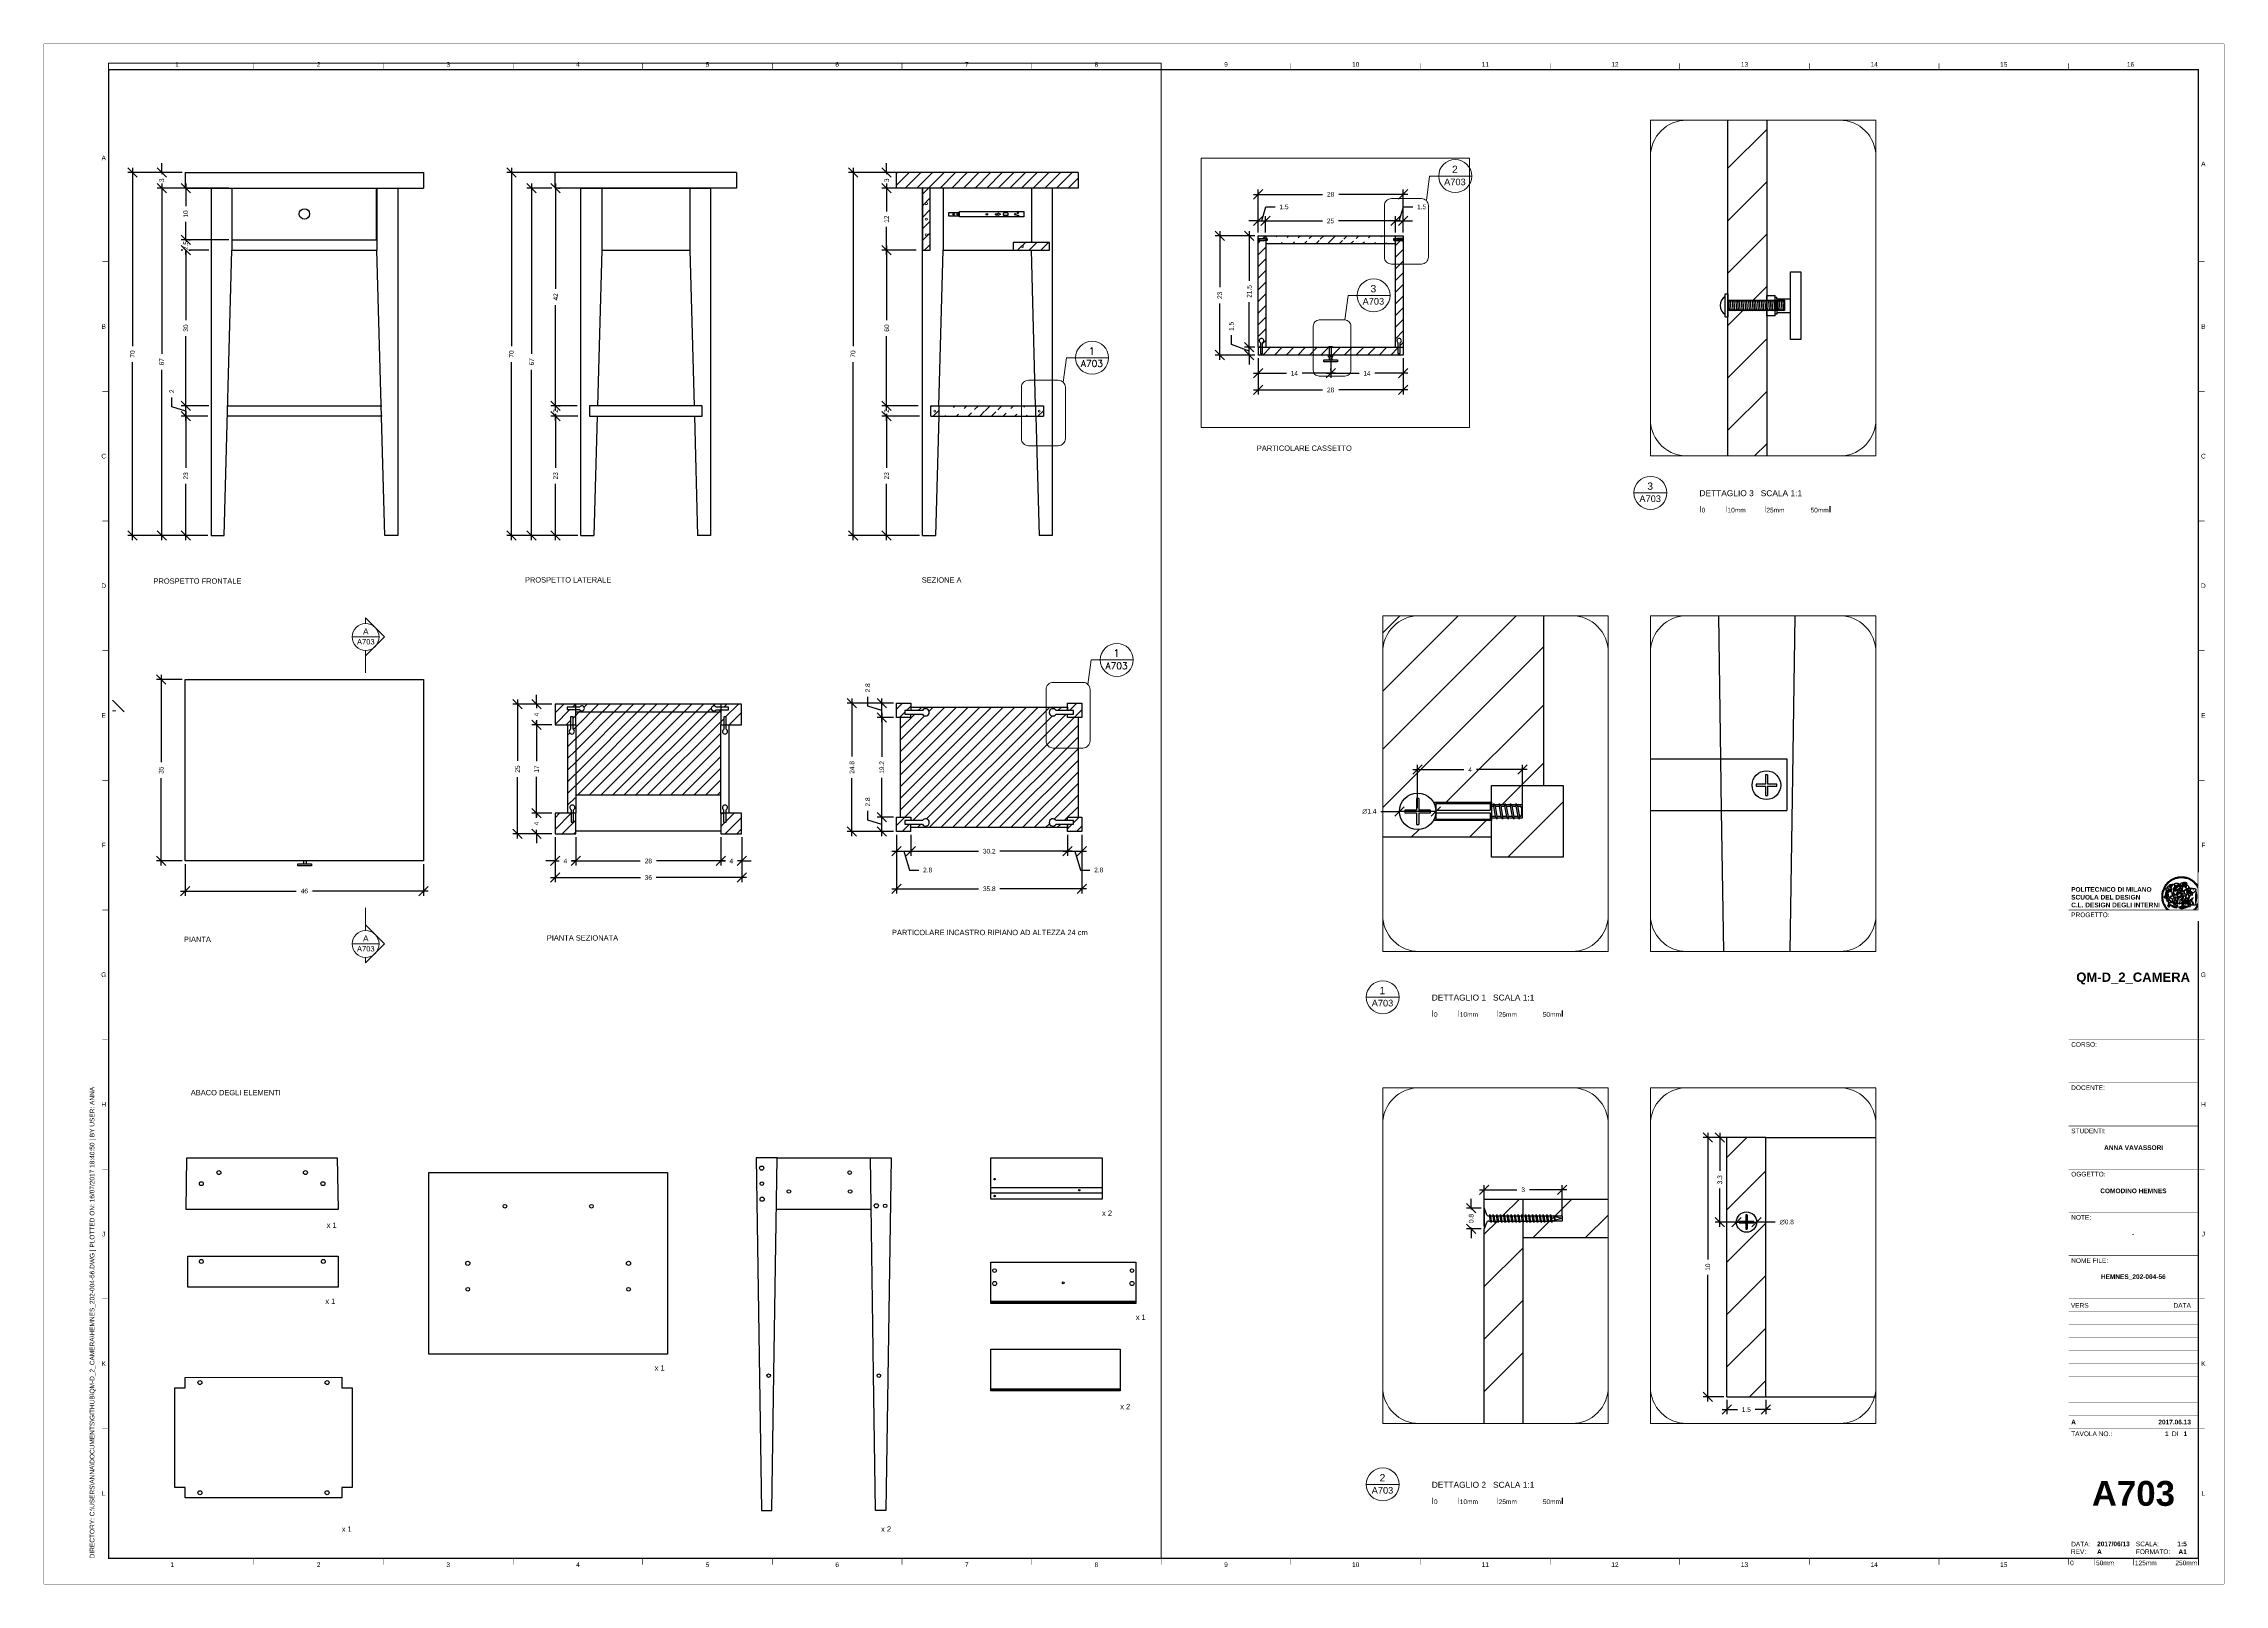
# Paper-space layout 'Layout3-A701' of a CAD drawing. Header units: millimetres. Extents: x 0 to 841, y 0 to 594.
# The model-space entities are those that its viewports show. They can reach past a viewport. Long polylines and large blocks are cut down to what shows.
import ezdxf
from ezdxf.enums import TextEntityAlignment as Align

# ---------------------------------------------------------------- set-up
doc = ezdxf.new("R2010")
doc.units = ezdxf.units.MM
doc.set_wipeout_variables(frame=1)
for name, color, linetype, lineweight in [('arredi', 8, 'Continuous', 30), ('Linee e simboli', 1, 'Continuous', 18), ('QUOTE', 4, 'Continuous', 9), ('riquadro', 255, 'Continuous', 9), ('sezionato', 2, 'Continuous', 18), ('struttura', 7, 'Continuous', 30)]:
    doc.layers.add(name, color=color, linetype=linetype, lineweight=lineweight)
for name, color, linetype in [('G-ANNO-LOGO', 3, 'Continuous'), ('G-ANNO-TEXT', 3, 'Continuous'), ('G-ANNO-TTLB', 3, 'Continuous'), ('giunzioni', 5, 'Continuous'), ('Viti', 5, 'Continuous')]:
    doc.layers.add(name, color=color, linetype=linetype)
doc.layers.add('G-ANNO-NPLT', color=210, linetype='Continuous', plot=False)
doc.styles.add('ARIAL', font='arial.ttf')
doc.styles.add('ARIAL-BOLD', font='')
doc.styles.add('E-ARIAL', font='arial.ttf')
doc.styles.add('E-ROMANS', font='romans.shx', dxfattribs={"width": 0.8})
doc.styles.get('ARIAL-BOLD').set_extended_font_data('Arial', bold=True)
doc.dimstyles.new('quote giuste', dxfattribs={"dimtxt": 1.8, "dimasz": 3.6, "dimexe": 1.8, "dimexo": 1.2, "dimgap": 1.8, "dimtad": 0, "dimdec": 1, "dimdsep": 46, "dimtxsty": 'ARIAL', "dimblk": 'OBLIQUE', "dimcen": 1.8, "dimdle": 1.8, "dimadec": 0, "dimazin": 0, "dimtfac": 1, "dimtdec": 1, "dimtmove": 1, "dimatfit": 3, "dimldrblk": 'OPEN90', "dimfxl": 1, "dimtfill": 1, "dimarcsym": 0})

# ---------------------------------------------------------------- blocks, each defined once
blk = doc.blocks.new('A1_GRID_LAYOUT')
at = {"layer": 'G-ANNO-NPLT', "const_width": 0.18}
for points in [[(841, 594), (0, 594)], [(0, 0), (0, 594)], [(841, 0), (841, 594)], [(841, 0), (0, 0)]]:
    blk.add_lwpolyline(points, dxfattribs=at)
at = {"layer": 'G-ANNO-TTLB', "const_width": 0.5, "flags": 128}
blk.add_lwpolyline([(25, 584), (25, 10), (831, 10), (831, 584)], close=True, dxfattribs=at)
at = {"layer": 'G-ANNO-TTLB', "const_width": 0.18, "flags": 128}
for points in [[(81, 586.5), (81, 584)], [(131, 586.5), (131, 584)], [(181, 586.5), (181, 584)], [(231, 586.5), (231, 584)], [(281, 586.5), (281, 584)], [(331, 586.5), (331, 584)], [(381, 586.5), (381, 584)], [(431, 586.5), (431, 584)], [(481, 586.5), (481, 584)], [(531, 586.5), (531, 584)], [(581, 586.5), (581, 584)], [(631, 586.5), (631, 584)], [(681, 586.5), (681, 584)], [(731, 586.5), (731, 584)], [(781, 586.5), (781, 584)], [(0, 578.5), (0, 576)], [(25, 510), (22.5, 510)], [(833.5, 510), (831, 510)], [(25, 460), (22.5, 460)], [(833.5, 460), (831, 460)], [(25, 410), (22.5, 410)], [(833.5, 410), (831, 410)], [(25, 360), (22.5, 360)], [(833.5, 360), (831, 360)], [(25, 310), (22.5, 310)], [(833.5, 310), (831, 310)], [(25, 260), (22.5, 260)], [(833.5, 260), (831, 260)], [(25, 210), (22.5, 210)], [(833.5, 210), (831, 210)], [(25, 160), (22.5, 160)], [(833.5, 160), (831, 160)], [(25, 110), (22.5, 110)], [(833.5, 110), (831, 110)], [(833.5, 110), (831, 110)], [(25, 60), (22.5, 60)], [(833.5, 60), (831, 60)], [(833.5, 60), (831, 60)], [(81, 10), (81, 7.5)], [(131, 10), (131, 7.5)], [(181, 10), (181, 7.5)], [(231, 10), (231, 7.5)], [(281, 10), (281, 7.5)], [(331, 10), (331, 7.5)], [(381, 10), (381, 7.5)], [(431, 10), (431, 7.5)], [(481, 10), (481, 7.5)], [(531, 10), (531, 7.5)], [(581, 10), (581, 7.5)], [(631, 10), (631, 7.5)], [(681, 10), (681, 7.5)], [(731, 10), (731, 7.5)], [(781, 10), (781, 7.5)]]:
    blk.add_lwpolyline(points, dxfattribs=at)
at = {"layer": 'G-ANNO-TTLB', "const_width": 0.18}
blk.add_lwpolyline([(716.5, 10), (776.5, 10)], dxfattribs=at)
at = {"layer": 'G-ANNO-TEXT', "style": 'ARIAL'}
for s, p in [('1', (51.35, 586.07)), ('2', (106, 586.07)), ('3', (156, 586.07)), ('4', (206, 586.07)), ('5', (256, 586.07)), ('6', (306, 586.07)), ('7', (356, 586.07)), ('8', (406, 586.07)), ('9', (456, 586.07)), ('10', (506, 586.07)), ('11', (556, 586.07)), ('12', (606, 586.07)), ('13', (656, 586.07)), ('14', (706, 586.07)), ('15', (756, 586.07)), ('16', (804.89, 586.07)), ('A', (23.09, 549.98)), ('A', (832.98, 547.71)), ('B', (23.09, 485)), ('B', (832.98, 485)), ('C', (23.09, 435)), ('C', (832.98, 435)), ('D', (23.09, 385)), ('D', (832.98, 385)), ('E', (23.09, 335)), ('E', (832.98, 335)), ('F', (23.09, 285)), ('F', (832.98, 285)), ('G', (23.09, 235)), ('G', (832.98, 235)), ('H', (23.09, 185)), ('H', (832.98, 185)), ('J', (23.09, 135)), ('J', (832.98, 135)), ('K', (23.09, 85)), ('K', (832.98, 85)), ('L', (23.09, 35)), ('L', (832.98, 35)), ('2', (106, 7.51)), ('3', (156, 7.51)), ('6', (306, 7.51)), ('8', (406, 7.51)), ('9', (456, 7.51)), ('10', (506, 7.51)), ('12', (606, 7.51)), ('13', (656, 7.51)), ('1', (49.49, 7.51)), ('4', (206, 7.51)), ('5', (256, 7.51)), ('7', (356, 7.51)), ('11', (556, 7.51)), ('14', (706, 7.51)), ('15', (756, 7.51))]:
    blk.add_text(s, height=1.8, dxfattribs=at).set_placement(p, align=Align.MIDDLE_CENTER)
at = {"layer": 'G-ANNO-TEXT', "insert": (17.7, 9.95), "char_height": 1.8, "attachment_point": 1, "rotation": 90, "style": 'ARIAL'}
blk.add_mtext_dynamic_manual_height_columns('DIRECTORY: C:\\\\USERS\\\\ANNA\\\\DOCUMENTS\\\\GITHUB\\\\QM-D_2_CAMERA\\\\HEMNES_202-004-56.DWG | PLOTTED ON: 16/07/2017 18:40:50 | BY USER: ANNA', width=412.209, gutter_width=9, heights=[0], dxfattribs=at)
blk = doc.blocks.new('logoPolimi')
for p, q in [((-2.37, 0.12), (-2.16, 0.11)), ((-2.37, 0.01), (-2.16, 0.01)), ((-2.36, 0.23), (-2.15, 0.21)), ((-2.35, 0.34), (-2.14, 0.31)), ((-2.33, 0.45), (-2.12, 0.41)), ((-2.3, 0.55), (-2.1, 0.51)), ((-2.28, 0.66), (-2.07, 0.6)), ((-2.24, 0.77), (-2.04, 0.7)), ((-2.2, 0.87), (-2.01, 0.79)), ((-2.16, 0.97), (-1.97, 0.89)), ((-2.11, 1.07), (-1.93, 0.98)), ((-2.06, 1.17), (-1.88, 1.07)), ((-2.01, 1.26), (-1.83, 1.15)), ((-1.94, 1.36), (-1.77, 1.24)), ((-1.88, 1.45), (-1.71, 1.32)), ((-1.84, 0.03), (-1.82, 0.35)), ((-1.81, 1.53), (-1.65, 1.4)), ((-1.74, 1.61), (-1.58, 1.47)), ((-1.73, 0.59), (-1.73, 0.59)), ((-1.73, 0.59), (-1.73, 0.59)), ((-1.66, 1.69), (-1.51, 1.54)), ((-1.65, 0.57), (-1.65, 0.57)), ((-1.59, 1.12), (-1.59, 1.12)), ((-1.58, 1.77), (-1.44, 1.61)), ((-1.51, 0.55), (-1.51, 0.55)), ((-1.51, 0.55), (-1.51, 0.55)), ((-1.49, 1.84), (-1.36, 1.68)), ((-1.41, 1.91), (-1.28, 1.74)), ((-1.32, 1.97), (-1.2, 1.8)), ((-1.31, 0.79), (-1.21, 0.75)), ((-1.21, 0.75), (-1.31, 0.79)), ((-1.21, 0.75), (-1.31, 0.79)), ((-1.22, 2.03), (-1.11, 1.85)), ((-1.21, 0.75), (-1.21, 0.75)), ((-1.21, 0.75), (-1.21, 0.75)), ((-1.19, 0.76), (-1.19, 0.76)), ((-1.19, 0.76), (-1.19, 0.76)), ((-1.17, 0.99), (-1.18, 0.99)), ((-1.18, 0.99), (-1.17, 0.99)), ((-1.16, 0.57), (-1.16, 0.57)), ((-1.16, 0.57), (-1.16, 0.57)), ((-1.13, 2.09), (-1.03, 1.9)), ((-1.1, 0.01), (-0.99, 0.06)), ((-0.99, 0.06), (-1.1, 0.01)), ((-0.99, 0.06), (-1.1, 0.01)), ((-1.03, 2.14), (-0.94, 1.95)), ((-0.99, 0.06), (-0.99, 0.06)), ((-0.99, 0.06), (-0.99, 0.06)), ((-0.97, 0.79), (-0.98, 0.79)), ((-0.89, 0.84), (-0.97, 0.79)), ((-0.97, 0.79), (-0.89, 0.84)), ((-0.96, 1.41), (-0.96, 1.41)), ((-0.96, 1.41), (-0.96, 1.41)), ((-0.93, 2.18), (-0.84, 1.99)), ((-0.89, 0.84), (-0.82, 0.87)), ((-0.82, 0.87), (-0.89, 0.84)), ((-0.89, 0.84), (-0.82, 0.87)), ((-0.88, 0.83), (-0.89, 0.84)), ((-0.85, 1.39), (-0.85, 1.39)), ((-0.85, 1.39), (-0.85, 1.39)), ((-0.84, 0.14), (-0.84, 0.14)), ((-0.83, 2.22), (-0.75, 2.03)), ((-0.77, 1.08), (-0.78, 1.08)), ((-0.78, 1.08), (-0.77, 1.08)), ((-0.61, 1.12), (-0.77, 1.08)), ((-0.77, 1.08), (-0.61, 1.12)), ((-0.77, 1.08), (-0.61, 1.12)), ((-0.75, 1.3), (-0.76, 1.29)), ((-0.76, 1.29), (-0.75, 1.3)), ((-0.72, 2.26), (-0.66, 2.06)), ((-0.65, 0.99), (-0.7, 0.96)), ((-0.69, 0.18), (-0.68, 0.18)), ((-0.66, 0.93), (-0.66, 0.93)), ((-0.66, 0.93), (-0.64, 0.93)), ((-0.66, 0.93), (-0.66, 0.93)), ((-0.66, 0.93), (-0.66, 0.93)), ((-0.63, 1.01), (-0.63, 1.01)), ((-0.63, 1.01), (-0.62, 1.01)), ((-0.63, 0.66), (-0.63, 0.66)), ((-0.61, 2.29), (-0.56, 2.09)), ((-0.6, 1.12), (-0.61, 1.12)), ((-0.61, 1.12), (-0.6, 1.12)), ((-0.61, 1.12), (-0.6, 1.12)), ((-0.61, 0.86), (-0.57, 0.85)), ((-0.57, 0.85), (-0.61, 0.86)), ((-0.61, 0.86), (-0.57, 0.85)), ((-0.53, 1.08), (-0.6, 1.12)), ((-0.6, 1.12), (-0.6, 1.11)), ((-0.6, 1.12), (-0.53, 1.08)), ((-0.57, 0.8), (-0.59, 0.8)), ((-0.57, 0.85), (-0.53, 0.84)), ((-0.57, 0.85), (-0.57, 0.85)), ((-0.57, 0.85), (-0.57, 0.85)), ((-0.57, 0.85), (-0.53, 0.84)), ((-0.56, 0.29), (-0.49, 0.48)), ((-0.56, 0.14), (-0.56, 0.29)), ((-0.5, 0.11), (-0.56, 0.14)), ((-0.53, 0.84), (-0.51, 0.84)), ((-0.53, 0.84), (-0.51, 0.84)), ((-0.53, 0.84), (-0.53, 0.84)), ((-0.51, 2.32), (-0.46, 2.11)), ((-0.51, 0.11), (-0.51, 0.11)), ((-0.51, 0.11), (-0.51, 0.11)), ((-0.34, 0.33), (-0.5, 0.11)), ((-0.49, 0.48), (-0.41, 0.55)), ((-0.42, 0.8), (-0.47, 0.79)), ((-0.42, 0.8), (-0.47, 0.79)), ((-0.47, 0.79), (-0.45, 0.76)), ((-0.47, 0.79), (-0.45, 0.76)), ((-0.45, 1.14), (-0.42, 1.11)), ((-0.42, 1.26), (-0.36, 1.22)), ((-0.41, 0.55), (-0.34, 0.49)), ((-0.4, 2.34), (-0.36, 2.13)), ((-0.4, 1.37), (-0.38, 1.38)), ((-0.39, 1.37), (-0.4, 1.37)), ((-0.35, 1.33), (-0.4, 1.37)), ((-0.39, 1.24), (-0.4, 1.23)), ((-0.38, 1.14), (-0.38, 1.14)), ((-0.34, 0.49), (-0.09, 0.48)), ((-0.16, 0.32), (-0.34, 0.33)), ((-0.14, 0.32), (-0.31, 0.34)), ((-0.29, 2.35), (-0.26, 2.14)), ((-0.28, 1.3), (-0.29, 1.3)), ((-0.28, 1.3), (-0.28, 1.3)), ((-0.18, 2.36), (-0.16, 2.15)), ((-0.16, 1.24), (-0.16, 1.25)), ((-0.16, 1.25), (-0.16, 1.25)), ((-0.16, 0.49), (-0.14, 0.64)), ((-0.06, 0.27), (-0.16, 0.32)), ((-0.1, 0.88), (-0.09, 0.87)), ((-0.08, 1.37), (-0.08, 1.38)), ((-0.08, 1.23), (-0.05, 1.21)), ((-0.05, 1.21), (-0.08, 1.23)), ((-0.08, 1.23), (-0.05, 1.21)), ((-0.07, 2.37), (-0.06, 2.16)), ((-0.03, 0.26), (-0.06, 0.27)), ((-0.05, 1.21), (-0.04, 1.21)), ((-0.04, 1.21), (-0.05, 1.21)), ((-0.04, 1.21), (-0.04, 1.21)), ((-0.04, 1.21), (-0.04, 1.21)), ((-0.04, 0.48), (-0.03, 0.26)), ((0.03, 1.15), (0.03, 1.15)), ((0.03, 0.66), (0.03, 0.67)), ((0.04, 2.37), (0.04, 2.16)), ((0.07, 0.58), (0.07, 0.57)), ((0.1, 1.18), (0.1, 1.18)), ((0.1, 0.84), (0.1, 0.84)), ((0.13, 1.32), (0.17, 1.19)), ((0.15, 2.36), (0.14, 2.16)), ((0.14, 0.71), (0.34, 0.65)), ((0.31, 0.56), (0.17, 0.63)), ((0.26, 2.36), (0.24, 2.15)), ((0.27, 1.61), (0.27, 1.61)), ((0.27, 1.61), (0.27, 1.61)), ((0.27, 1.61), (0.27, 1.61)), ((0.29, 1.29), (0.29, 1.29)), ((0.29, 1.29), (0.29, 1.29)), ((0.29, 1.29), (0.29, 1.29)), ((0.29, 1.29), (0.29, 1.29)), ((0.33, 0.49), (0.34, 0.49)), ((0.33, 0.03), (0.35, 0.03)), ((0.33, 0.03), (0.35, 0.03)), ((0.37, 2.34), (0.34, 2.13)), ((0.34, 0.65), (0.34, 0.64)), ((0.35, 0.03), (0.57, 0.06)), ((0.35, 0.03), (0.57, 0.06)), ((0.35, 0.03), (0.35, 0.03)), ((0.35, 0.03), (0.35, 0.03)), ((0.38, 1.36), (0.37, 1.35)), ((0.38, 0.34), (0.37, 0.34)), ((0.38, 0.34), (0.38, 0.34)), ((0.43, 0.67), (0.39, 0.64)), ((0.48, 2.32), (0.44, 2.12)), ((0.49, 1.05), (0.51, 1.13)), ((0.51, 1.13), (0.49, 1.05)), ((0.49, 1.05), (0.51, 1.13)), ((0.51, 1.31), (0.5, 1.29)), ((0.51, 1.13), (0.52, 1.23)), ((0.52, 1.23), (0.51, 1.23)), ((0.51, 1.23), (0.52, 1.23)), ((0.52, 1.23), (0.51, 1.13)), ((0.51, 1.13), (0.52, 1.23)), ((0.52, 1.24), (0.6, 1.37)), ((0.52, 1.23), (0.6, 1.36)), ((0.6, 1.36), (0.52, 1.23)), ((0.52, 1.23), (0.52, 1.23)), ((0.52, 1.23), (0.52, 1.24)), ((0.52, 1.23), (0.52, 1.23)), ((0.55, 1.07), (0.53, 1.06)), ((0.53, 1.04), (0.53, 1.06)), ((0.53, 1.05), (0.53, 1.04)), ((0.59, 2.3), (0.54, 2.09)), ((0.54, 0.3), (0.63, 0.32)), ((0.54, -0.08), (0.61, 0.06)), ((0.61, 0.06), (0.54, -0.08)), ((0.54, -0.08), (0.61, 0.06)), ((0.56, 0.19), (0.59, 0.21)), ((0.57, 1.07), (0.57, 1.07)), ((0.57, 1.07), (0.57, 1.07)), ((0.57, 1.07), (0.57, 1.07)), ((0.57, 1.07), (0.57, 1.07)), ((0.57, 1.07), (0.57, 1.07)), ((0.57, 1.07), (0.57, 1.07)), ((0.57, 1.07), (0.57, 1.07)), ((0.58, 0.3), (0.59, 0.29)), ((0.59, 0.78), (0.59, 0.79)), ((0.59, 0.79), (0.59, 0.79)), ((0.59, 0.79), (0.59, 0.79)), ((0.59, 0.79), (0.59, 0.78)), ((0.61, 0.06), (0.6, 0.07)), ((0.6, 0.07), (0.61, 0.06)), ((0.61, 0.06), (0.61, 0.07)), ((0.62, 0.21), (0.65, 0.22)), ((0.69, 2.27), (0.63, 2.07)), ((0.64, 1.37), (0.65, 1.37)), ((0.69, 0.86), (0.68, 0.86)), ((0.68, 0.86), (0.69, 0.86)), ((0.68, 0.76), (0.68, 0.76)), ((0.8, 2.23), (0.73, 2.03)), ((0.76, 0.26), (0.76, 0.26)), ((0.9, 2.19), (0.82, 2)), ((0.82, 0.35), (0.84, 0.36)), ((0.82, 0.35), (0.82, 0.35)), ((0.84, 0.36), (0.84, 0.37)), ((0.85, 0.34), (1.05, 0.35)), ((1, 2.15), (0.91, 1.96)), ((0.93, 1.05), (0.93, 1.05)), ((0.93, 1.05), (0.93, 1.05)), ((0.93, 1.05), (0.93, 1.04)), ((0.93, 1.05), (0.93, 1.05)), ((0.97, 0.66), (0.96, 0.66)), ((1.01, 0.97), (0.98, 0.96)), ((1.1, 2.1), (1, 1.91)), ((1.2, 2.04), (1.09, 1.86)), ((1.17, 0.96), (1.17, 0.95)), ((1.17, 0.95), (1.17, 0.95)), ((1.29, 1.99), (1.18, 1.81)), ((1.38, 1.92), (1.26, 1.75)), ((1.34, 0.37), (1.26, 0.04)), ((1.27, 0.37), (1.27, 0.38)), ((1.28, 0.95), (1.28, 0.95)), ((1.47, 1.86), (1.34, 1.69)), ((1.37, 0.73), (1.46, 0.81)), ((1.41, 0.4), (1.41, 0.41)), ((1.56, 1.79), (1.42, 1.63)), ((1.64, 1.71), (1.49, 1.56)), ((1.49, 0.9), (1.57, 0.92)), ((1.72, 1.63), (1.56, 1.49)), ((1.67, 0.6), (1.57, 0.53)), ((1.79, 1.55), (1.63, 1.41)), ((1.86, 1.47), (1.7, 1.34)), ((1.93, 1.38), (1.76, 1.26)), ((1.99, 1.29), (1.81, 1.17)), ((2.05, 1.19), (1.87, 1.09)), ((2.1, 1.1), (1.92, 1)), ((2.15, 1), (1.96, 0.91)), ((2.19, 0.9), (2, 0.82)), ((2.23, 0.79), (2.04, 0.72)), ((2.27, 0.69), (2.07, 0.63)), ((2.3, 0.58), (2.09, 0.53)), ((2.32, 0.47), (2.12, 0.43)), ((2.34, 0.37), (2.13, 0.33)), ((2.36, 0.26), (2.15, 0.23)), ((2.37, 0.15), (2.16, 0.13)), ((2.37, 0.04), (2.16, 0.03)), ((-2.37, -0.1), (-2.16, -0.09)), ((-2.36, -0.21), (-2.15, -0.19)), ((-2.35, -0.32), (-2.14, -0.29)), ((-2.33, -0.43), (-2.12, -0.39)), ((-2.31, -0.54), (-2.1, -0.49)), ((-2.28, -0.65), (-2.08, -0.59)), ((-2.25, -0.75), (-2.05, -0.69)), ((-2.21, -0.86), (-2.02, -0.78)), ((-2.17, -0.96), (-1.98, -0.87)), ((-2.12, -1.06), (-1.93, -0.96)), ((-2.07, -1.16), (-1.89, -1.05)), ((-2.04, -0.15), (-1.97, -0.2)), ((-2.01, -1.25), (-1.84, -1.14)), ((-1.95, -1.34), (-1.78, -1.22)), ((-1.89, -1.43), (-1.72, -1.31)), ((-1.82, -1.52), (-1.66, -1.38)), ((-1.75, -1.6), (-1.59, -1.46)), ((-1.67, -1.68), (-1.52, -1.53)), ((-1.58, -0.12), (-1.6, -0.18)), ((-1.6, -0.18), (-1.58, -0.28)), ((-1.57, -0.54), (-1.59, -0.54)), ((-1.59, -0.54), (-1.59, -0.54)), ((-1.59, -1.76), (-1.45, -1.6)), ((-1.56, -0.32), (-1.56, -0.31)), ((-1.56, -0.31), (-1.56, -0.31)), ((-1.53, -0.65), (-1.53, -0.65)), ((-1.53, -0.65), (-1.53, -0.65)), ((-1.51, -1.83), (-1.37, -1.67)), ((-1.48, -0.86), (-1.48, -0.85)), ((-1.42, -0.37), (-1.42, -0.37)), ((-1.42, -1.9), (-1.29, -1.73)), ((-1.38, -0.46), (-1.38, -0.46)), ((-1.33, -1.96), (-1.21, -1.79)), ((-1.31, -0.24), (-1.31, -0.23)), ((-1.31, -0.23), (-1.31, -0.24)), ((-1.24, -2.02), (-1.13, -1.84)), ((-1.23, -0.19), (-1.23, -0.19)), ((-1.23, -0.19), (-1.23, -0.19)), ((-1.23, -0.19), (-1.23, -0.19)), ((-1.23, -0.19), (-1.23, -0.19)), ((-1.14, -2.08), (-1.04, -1.89)), ((-1.04, -2.13), (-0.95, -1.94)), ((-1.01, -0.39), (-1.02, -0.39)), ((-1.02, -0.39), (-1.01, -0.39)), ((-1.02, -0.7), (-1.02, -0.7)), ((-1.02, -0.7), (-1.02, -0.7)), ((-1.02, -0.7), (-1.02, -0.7)), ((-0.94, -2.18), (-0.86, -1.98)), ((-0.84, -2.22), (-0.77, -2.02)), ((-0.79, -0.51), (-0.83, -0.58)), ((-0.83, -0.58), (-0.79, -0.51)), ((-0.83, -0.58), (-0.79, -0.51)), ((-0.78, -1.05), (-0.83, -0.94)), ((-0.83, -0.94), (-0.78, -1.05)), ((-0.83, -0.94), (-0.83, -0.94)), ((-0.83, -0.94), (-0.78, -1.05)), ((-0.82, -1.23), (-0.82, -1.23)), ((-0.82, -1.23), (-0.77, -1.23)), ((-0.77, -1.23), (-0.82, -1.23)), ((-0.82, -1.23), (-0.82, -1.23)), ((-0.77, -1.23), (-0.82, -1.23)), ((-0.75, -0.96), (-0.8, -0.89)), ((-0.8, -0.89), (-0.79, -0.92)), ((-0.79, -0.92), (-0.8, -0.89)), ((-0.8, -0.89), (-0.75, -0.96)), ((-0.79, -0.92), (-0.8, -0.89)), ((-0.8, -0.89), (-0.8, -0.89)), ((-0.8, -0.89), (-0.75, -0.96)), ((-0.79, -0.92), (-0.78, -0.95)), ((-0.78, -0.95), (-0.79, -0.92)), ((-0.78, -0.95), (-0.79, -0.92)), ((-0.77, -0.49), (-0.78, -0.48)), ((-0.78, -0.48), (-0.77, -0.49)), ((-0.78, -0.95), (-0.76, -1)), ((-0.76, -1), (-0.78, -0.95)), ((-0.76, -1), (-0.78, -0.95)), ((-0.71, -0.89), (-0.75, -0.87)), ((-0.75, -0.87), (-0.71, -0.89)), ((-0.75, -0.87), (-0.71, -0.89)), ((-0.72, -1.01), (-0.75, -0.96)), ((-0.75, -0.96), (-0.72, -1.01)), ((-0.75, -0.96), (-0.72, -1.01)), ((-0.74, -2.25), (-0.67, -2.05)), ((-0.64, -0.93), (-0.71, -0.89)), ((-0.71, -0.89), (-0.64, -0.93)), ((-0.71, -0.89), (-0.64, -0.93)), ((-0.66, -0.53), (-0.66, -0.53)), ((-0.66, -0.53), (-0.66, -0.53)), ((-0.66, -0.53), (-0.66, -0.53)), ((-0.63, -2.29), (-0.57, -2.08)), ((-0.52, -2.31), (-0.48, -2.11)), ((-0.39, -0.81), (-0.51, -0.69)), ((-0.51, -1.04), (-0.5, -1.04)), ((-0.48, -0.42), (-0.48, -0.42)), ((-0.48, -0.42), (-0.48, -0.42)), ((-0.48, -0.42), (-0.48, -0.42)), ((-0.42, -2.33), (-0.38, -2.13)), ((-0.41, -0.51), (-0.41, -0.51)), ((-0.38, -0.05), (-0.39, -0.12)), ((-0.39, -0.12), (-0.37, -0.1)), ((-0.35, -0.14), (-0.37, -0.08)), ((-0.37, -0.09), (-0.37, -0.09)), ((-0.33, -0.12), (-0.35, -0.14)), ((-0.32, -0.14), (-0.35, -0.14)), ((-0.35, -0.18), (-0.34, -0.22)), ((-0.34, -0.08), (-0.29, -0.16)), ((-0.34, -0.22), (-0.34, -0.22)), ((-0.27, -0.17), (-0.32, -0.14)), ((-0.31, -2.35), (-0.28, -2.14)), ((-0.25, -0.91), (-0.26, -0.9)), ((-0.26, -1.29), (0.1, -1.2)), ((0.1, -1.2), (-0.26, -1.29)), ((0.08, -1.4), (-0.26, -1.29)), ((-0.26, -1.29), (0.08, -1.4)), ((-0.26, -1.38), (-0.26, -1.29)), ((-0.26, -1.29), (-0.26, -1.29)), ((-0.26, -1.29), (-0.26, -1.38)), ((-0.26, -1.29), (0.08, -1.4)), ((-0.26, -1.29), (-0.26, -1.29)), ((0.08, -1.49), (-0.26, -1.38)), ((-0.26, -1.38), (0.09, -1.49)), ((-0.2, -2.36), (-0.18, -2.15)), ((-0.14, -0.15), (-0.16, -0.13)), ((-0.11, -0.04), (-0.12, -0.05)), ((-0.09, -2.37), (-0.08, -2.16)), ((-0.04, -0.41), (-0.01, -0.44)), ((-0.01, -0.44), (-0.04, -0.41)), ((-0.04, -0.41), (-0.01, -0.44)), ((0.03, -2.37), (0.02, -2.16)), ((0.07, -0.84), (0.07, -0.84)), ((0.07, -0.84), (0.07, -0.84)), ((0.1, -1.2), (0.08, -1.32)), ((0.08, -1.32), (0.13, -1.2)), ((0.08, -1.4), (0.72, -1.22)), ((0.72, -1.22), (0.08, -1.4)), ((0.08, -1.4), (0.72, -1.22)), ((0.72, -1.31), (0.08, -1.49)), ((0.08, -1.44), (0.08, -1.4)), ((0.08, -1.4), (0.08, -1.44)), ((0.08, -1.4), (0.08, -1.49)), ((0.08, -1.49), (0.08, -1.44)), ((0.08, -1.44), (0.08, -1.44)), ((0.08, -1.44), (0.08, -1.45)), ((0.08, -1.45), (0.08, -1.46)), ((0.08, -1.46), (0.08, -1.49)), ((0.1, -1.01), (0.09, -0.86)), ((0.1, -1.01), (0.09, -0.86)), ((0.09, -1.49), (0.72, -1.31)), ((0.1, -1.2), (0.12, -1.04)), ((0.12, -1.04), (0.1, -1.2)), ((0.13, -1.2), (0.1, -1.2)), ((0.1, -1.2), (0.13, -1.2)), ((0.13, -1.2), (0.1, -1.2)), ((0.1, -1.2), (0.1, -1.2)), ((0.11, -0.44), (0.11, -0.44)), ((0.11, -0.44), (0.11, -0.44)), ((0.12, -0.21), (0.12, -0.21)), ((0.12, -0.21), (0.12, -0.21)), ((0.12, -0.21), (0.12, -0.21)), ((0.12, -0.21), (0.12, -0.21)), ((0.12, -0.21), (0.12, -0.21)), ((0.12, -0.21), (0.12, -0.21)), ((0.12, -0.21), (0.12, -0.21)), ((0.12, -0.21), (0.12, -0.21)), ((0.12, -0.21), (0.12, -0.21)), ((0.12, -0.21), (0.12, -0.21)), ((0.12, -0.21), (0.12, -0.21)), ((0.12, -0.21), (0.12, -0.21)), ((0.12, -0.21), (0.12, -0.21)), ((0.12, -0.56), (0.14, -0.53)), ((0.14, -0.53), (0.12, -0.56)), ((0.12, -0.56), (0.14, -0.53)), ((0.12, -1.04), (0.12, -1.04)), ((0.12, -1.04), (0.12, -1.04)), ((0.12, -1.04), (0.12, -1.04)), ((0.14, -2.37), (0.12, -2.16)), ((0.21, -0.99), (0.13, -1.2)), ((0.13, -1.2), (0.21, -0.99)), ((0.36, -1.14), (0.13, -1.2)), ((0.13, -1.2), (0.26, -1.17)), ((0.14, -0.53), (0.16, -0.49)), ((0.16, -0.49), (0.14, -0.53)), ((0.14, -0.53), (0.16, -0.49)), ((0.16, -0.49), (0.16, -0.49)), ((0.16, -0.49), (0.16, -0.49)), ((0.28, -1.19), (0.21, -0.99)), ((0.21, -0.99), (0.31, -1.27)), ((0.25, -2.36), (0.22, -2.15)), ((0.24, -0.17), (0.24, -0.16)), ((0.24, -0.16), (0.24, -0.17)), ((0.25, -0.84), (0.25, -0.88)), ((0.25, -0.88), (0.25, -0.84)), ((0.25, -0.88), (0.25, -0.84)), ((0.25, -0.88), (0.29, -1.17)), ((0.26, -0.88), (0.25, -0.88)), ((0.31, -1.27), (0.25, -0.88)), ((0.26, -1.17), (0.28, -1.16)), ((0.28, -1.16), (0.36, -1.14)), ((0.29, -1.17), (0.28, -1.19)), ((0.35, -2.34), (0.32, -2.14)), ((0.36, -1.14), (0.72, -1.22)), ((0.72, -1.22), (0.36, -1.14)), ((0.46, -2.32), (0.42, -2.12)), ((0.49, -0.31), (0.49, -0.31)), ((0.49, -0.31), (0.49, -0.31)), ((0.5, -0.27), (0.5, -0.27)), ((0.51, -0.27), (0.51, -0.27)), ((0.57, -2.3), (0.52, -2.1)), ((0.68, -2.27), (0.62, -2.07)), ((0.78, -2.24), (0.71, -2.04)), ((0.72, -0.81), (0.75, -0.89)), ((0.72, -1.22), (0.72, -1.31)), ((0.72, -1.31), (0.72, -1.22)), ((0.74, -0.23), (0.74, -0.23)), ((0.74, -0.23), (0.75, -0.24)), ((0.75, -0.23), (0.75, -0.23)), ((0.89, -2.2), (0.81, -2)), ((0.86, -0.25), (0.82, -0.34)), ((0.87, -0.22), (0.86, -0.23)), ((0.87, -0.22), (0.86, -0.25)), ((0.99, -2.15), (0.9, -1.96)), ((0.96, -0.58), (0.96, -0.57)), ((1.09, -2.11), (0.99, -1.92)), ((1.05, -1.05), (1.04, -1.05)), ((1.19, -2.05), (1.08, -1.87)), ((1.28, -2), (1.17, -1.82)), ((1.37, -1.93), (1.25, -1.76)), ((1.31, -0.27), (1.3, -0.26)), ((1.3, -0.26), (1.3, -0.26)), ((1.3, -0.26), (1.3, -0.26)), ((1.3, -0.26), (1.31, -0.27)), ((1.3, -0.26), (1.3, -0.26)), ((1.46, -1.87), (1.33, -1.7)), ((1.54, -1.8), (1.41, -1.64)), ((1.63, -1.72), (1.48, -1.57)), ((1.71, -1.65), (1.55, -1.5)), ((1.78, -1.57), (1.62, -1.43)), ((1.85, -1.48), (1.69, -1.35)), ((1.92, -1.39), (1.75, -1.27)), ((1.98, -1.3), (1.81, -1.19)), ((2.04, -1.21), (1.86, -1.1)), ((2.09, -1.11), (1.91, -1.01)), ((2.14, -1.01), (1.95, -0.92)), ((2.19, -0.91), (1.99, -0.83)), ((2.23, -0.81), (2.03, -0.74)), ((2.26, -0.7), (2.06, -0.64)), ((2.29, -0.6), (2.09, -0.55)), ((2.32, -0.49), (2.11, -0.45)), ((2.34, -0.38), (2.13, -0.35)), ((2.35, -0.27), (2.15, -0.25)), ((2.37, -0.08), (2.16, -0.07)), ((2.36, -0.16), (2.16, -0.15))]:
    blk.add_line(p, q)
for points in [[(-1.9, 0.12), (-1.94, 0.02), (-2.05, -0.09), (-2.05, -0.09)], [(-1.86, 0.38), (-1.86, 0.38), (-1.87, 0.19), (-1.9, 0.12)], [(-1.76, 0.6), (-1.76, 0.6), (-1.84, 0.57), (-1.86, 0.38)], [(-1.86, -0.04), (-1.84, 0.02), (-1.84, 0.03), (-1.84, 0.03)], [(-1.82, 0.78), (-1.83, 0.8), (-1.85, 0.86), (-1.83, 0.88)], [(-1.82, 0.78), (-1.83, 0.8), (-1.85, 0.86), (-1.83, 0.88)], [(-1.83, 0.88), (-1.81, 0.9), (-1.76, 0.96), (-1.76, 0.96)], [(-1.83, 0.88), (-1.81, 0.9), (-1.76, 0.96), (-1.76, 0.96)], [(-1.76, 0.6), (-1.83, 0.7), (-1.78, 0.74), (-1.78, 0.74)], [(-1.78, 0.74), (-1.79, 0.74), (-1.83, 0.7), (-1.76, 0.6)], [(-1.78, 0.74), (-1.8, 0.76), (-1.81, 0.78), (-1.82, 0.78)], [(-1.78, 0.74), (-1.8, 0.76), (-1.81, 0.78), (-1.82, 0.78)], [(-1.82, 0.35), (-1.81, 0.5), (-1.73, 0.59), (-1.73, 0.59)], [(-1.82, -0.19), (-1.73, -0.07), (-1.75, 0.14), (-1.75, 0.3)], [(-1.75, 0.33), (-1.75, 0.17), (-1.73, -0.05), (-1.8, -0.17)], [(-1.78, 0.74), (-1.75, 0.72), (-1.72, 0.69), (-1.68, 0.7)], [(-1.68, 0.7), (-1.72, 0.69), (-1.75, 0.72), (-1.78, 0.74)], [(-1.68, 0.7), (-1.72, 0.69), (-1.75, 0.72), (-1.78, 0.74)], [(-1.78, 0.74), (-1.78, 0.74), (-1.78, 0.74), (-1.78, 0.74)], [(-1.76, 0.96), (-1.68, 1.1), (-1.59, 1.12), (-1.59, 1.12)], [(-1.76, 0.96), (-1.68, 1.1), (-1.6, 1.12), (-1.6, 1.12)], [(-1.73, 0.59), (-1.74, 0.59), (-1.75, 0.6), (-1.76, 0.6)], [(-1.73, 0.59), (-1.74, 0.59), (-1.75, 0.6), (-1.76, 0.6)], [(-1.75, 0.3), (-1.76, 0.47), (-1.65, 0.57), (-1.65, 0.57)], [(-1.65, 0.57), (-1.65, 0.57), (-1.76, 0.5), (-1.75, 0.33)], [(-1.65, 0.57), (-1.68, 0.58), (-1.7, 0.58), (-1.73, 0.59)], [(-1.65, 0.57), (-1.68, 0.58), (-1.7, 0.58), (-1.73, 0.59)], [(-1.5, 0.71), (-1.53, 0.74), (-1.61, 0.71), (-1.68, 0.7)], [(-1.68, 0.7), (-1.61, 0.71), (-1.53, 0.73), (-1.5, 0.71)], [(-1.5, 0.71), (-1.53, 0.73), (-1.61, 0.71), (-1.68, 0.7)], [(-1.51, 0.55), (-1.56, 0.56), (-1.61, 0.56), (-1.65, 0.57)], [(-1.65, 0.57), (-1.61, 0.56), (-1.56, 0.56), (-1.51, 0.55)], [(-1.51, 0.55), (-1.56, 0.56), (-1.61, 0.56), (-1.65, 0.57)], [(-1.59, 1.12), (-1.6, 1.06), (-1.61, 0.99), (-1.61, 0.97)], [(-1.61, 0.97), (-1.61, 0.99), (-1.6, 1.06), (-1.59, 1.12)], [(-1.61, 0.97), (-1.61, 0.99), (-1.6, 1.06), (-1.59, 1.12)], [(-1.61, 0.97), (-1.61, 0.95), (-1.56, 0.88), (-1.54, 0.87)], [(-1.54, 0.87), (-1.56, 0.88), (-1.61, 0.95), (-1.61, 0.97)], [(-1.54, 0.87), (-1.56, 0.88), (-1.61, 0.96), (-1.61, 0.97)], [(-1.59, 1.12), (-1.59, 1.13), (-1.59, 1.15), (-1.58, 1.16)], [(-1.59, 1.12), (-1.59, 1.13), (-1.59, 1.15), (-1.58, 1.16)], [(-1.58, 1.16), (-1.57, 1.21), (-1.52, 1.23), (-1.49, 1.25)], [(-1.58, 1.16), (-1.57, 1.21), (-1.52, 1.23), (-1.49, 1.25)], [(-1.58, 0.36), (-1.58, 0.48), (-1.51, 0.55), (-1.51, 0.55)], [(-1.51, 0.55), (-1.51, 0.55), (-1.58, 0.48), (-1.58, 0.36)], [(-1.51, 0.55), (-1.51, 0.55), (-1.58, 0.48), (-1.58, 0.36)], [(-1.55, 0.04), (-1.55, 0.08), (-1.58, 0.25), (-1.58, 0.36)], [(-1.58, 0.36), (-1.58, 0.25), (-1.55, 0.08), (-1.55, 0.04)], [(-1.58, 0.36), (-1.58, 0.25), (-1.55, 0.08), (-1.55, 0.04)], [(-1.58, -0.12), (-1.57, -0.06), (-1.55, 0.02), (-1.55, 0.04)], [(-1.55, 0.04), (-1.55, 0.02), (-1.57, -0.06), (-1.58, -0.12)], [(-1.55, 0.04), (-1.55, 0.02), (-1.56, -0.04), (-1.57, -0.1)], [(-1.54, 0.87), (-1.52, 0.85), (-1.47, 0.83), (-1.44, 0.83)], [(-1.44, 0.83), (-1.47, 0.83), (-1.52, 0.85), (-1.54, 0.87)], [(-1.45, 0.83), (-1.47, 0.83), (-1.52, 0.85), (-1.54, 0.87)], [(-1.51, 0.55), (-1.33, 0.54), (-1.16, 0.57), (-1.16, 0.57)], [(-1.16, 0.57), (-1.16, 0.57), (-1.33, 0.54), (-1.51, 0.55)], [(-1.16, 0.57), (-1.16, 0.57), (-1.33, 0.54), (-1.51, 0.55)], [(-1.5, 0.71), (-1.46, 0.68), (-1.4, 0.62), (-1.33, 0.66)], [(-1.33, 0.66), (-1.4, 0.62), (-1.46, 0.68), (-1.5, 0.71)], [(-1.33, 0.66), (-1.4, 0.62), (-1.46, 0.68), (-1.5, 0.71)], [(-1.49, 1.25), (-1.46, 1.26), (-1.42, 1.33), (-1.39, 1.36)], [(-1.49, 1.25), (-1.46, 1.27), (-1.43, 1.34), (-1.39, 1.36)], [(-1.31, 0.79), (-1.33, 0.79), (-1.42, 0.83), (-1.45, 0.83)], [(-1.44, 0.83), (-1.42, 0.83), (-1.33, 0.79), (-1.31, 0.79)], [(-1.31, 0.79), (-1.33, 0.79), (-1.42, 0.83), (-1.44, 0.83)], [(-1.35, 1.1), (-1.4, 1.17), (-1.36, 1.23), (-1.29, 1.31)], [(-1.29, 1.31), (-1.36, 1.23), (-1.4, 1.17), (-1.35, 1.1)], [(-1.35, 1.1), (-1.4, 1.17), (-1.36, 1.23), (-1.29, 1.31)], [(-1.39, 1.36), (-1.35, 1.38), (-1.26, 1.4), (-1.19, 1.41)], [(-1.39, 1.36), (-1.35, 1.38), (-1.26, 1.4), (-1.19, 1.41)], [(-1.18, 0.99), (-1.24, 0.97), (-1.3, 1.03), (-1.35, 1.1)], [(-1.35, 1.1), (-1.3, 1.03), (-1.24, 0.97), (-1.18, 0.99)], [(-1.18, 1), (-1.24, 0.97), (-1.3, 1.03), (-1.35, 1.1)], [(-1.33, 0.66), (-1.28, 0.7), (-1.23, 0.73), (-1.21, 0.75)], [(-1.21, 0.75), (-1.23, 0.73), (-1.28, 0.7), (-1.33, 0.66)], [(-1.21, 0.75), (-1.23, 0.73), (-1.28, 0.7), (-1.33, 0.66)], [(-1.29, 1.31), (-1.22, 1.39), (-1.01, 1.41), (-0.96, 1.41)], [(-0.96, 1.41), (-1.01, 1.41), (-1.22, 1.39), (-1.29, 1.31)], [(-1.29, 1.31), (-1.22, 1.39), (-1.01, 1.41), (-0.96, 1.41)], [(-1.24, -0.02), (-1.21, -0.01), (-1.1, 0.01), (-1.1, 0.01)], [(-1.1, 0.01), (-1.1, 0.01), (-1.21, -0.01), (-1.24, -0.02)], [(-1.1, 0.01), (-1.1, 0.01), (-1.21, -0.01), (-1.24, -0.02)], [(-1.21, 0.75), (-1.2, 0.75), (-1.19, 0.76), (-1.19, 0.76)], [(-1.19, 0.76), (-1.19, 0.76), (-1.2, 0.75), (-1.21, 0.75)], [(-1.19, 0.76), (-1.19, 0.76), (-1.2, 0.76), (-1.21, 0.75)], [(-1.19, 1.41), (-1.11, 1.43), (-0.97, 1.41), (-0.97, 1.41)], [(-1.19, 1.41), (-1.12, 1.43), (-0.98, 1.41), (-0.98, 1.41)], [(-1.19, 0.76), (-1.19, 0.77), (-1.18, 0.78), (-1.18, 0.79)], [(-1.18, 0.79), (-1.18, 0.78), (-1.19, 0.77), (-1.19, 0.76)], [(-1.19, 0.76), (-1.19, 0.77), (-1.19, 0.78), (-1.18, 0.79)], [(-1.18, 0.68), (-1.18, 0.68), (-1.19, 0.71), (-1.19, 0.76)], [(-1.19, 0.76), (-1.19, 0.71), (-1.18, 0.68), (-1.18, 0.68)], [(-1.18, 0.68), (-1.18, 0.68), (-1.19, 0.71), (-1.19, 0.76)], [(-1.18, 0.97), (-1.18, 0.97), (-1.18, 0.98), (-1.17, 0.99)], [(-1.17, 0.99), (-1.18, 0.98), (-1.18, 0.97), (-1.18, 0.97)], [(-1.18, 0.97), (-1.18, 0.97), (-1.18, 0.98), (-1.17, 0.99)], [(-1.18, 0.79), (-1.17, 0.86), (-1.18, 0.95), (-1.18, 0.97)], [(-1.18, 0.97), (-1.18, 0.95), (-1.17, 0.86), (-1.18, 0.79)], [(-1.18, 0.79), (-1.17, 0.86), (-1.18, 0.95), (-1.18, 0.97)], [(-1.16, 0.57), (-1.17, 0.6), (-1.18, 0.64), (-1.18, 0.68)], [(-1.18, 0.68), (-1.18, 0.64), (-1.17, 0.6), (-1.16, 0.57)], [(-1.16, 0.57), (-1.17, 0.6), (-1.18, 0.64), (-1.18, 0.68)], [(-1.17, 0.99), (-1.17, 1.03), (-1.16, 1.09), (-1.14, 1.13)], [(-1.09, 0.42), (-1.1, 0.44), (-1.14, 0.48), (-1.16, 0.57)], [(-1.16, 0.57), (-1.14, 0.48), (-1.1, 0.44), (-1.09, 0.42)], [(-1.09, 0.42), (-1.1, 0.44), (-1.14, 0.48), (-1.16, 0.57)], [(-1.14, 1.13), (-1.12, 1.18), (-1.05, 1.31), (-1.05, 1.31)], [(-1.12, 0.46), (-1.12, 0.46), (-1.13, 0.38), (-1.11, 0.26)], [(-1.11, 0.26), (-1.08, 0.14), (-1.05, 0.03), (-1.05, 0.03)], [(-1.02, 0.32), (-1.02, 0.32), (-1.08, 0.4), (-1.09, 0.42)], [(-1.09, 0.42), (-1.08, 0.4), (-1.02, 0.32), (-1.02, 0.32)], [(-1.02, 0.32), (-1.02, 0.32), (-1.08, 0.4), (-1.09, 0.42)], [(-0.98, 0.2), (-0.98, 0.21), (-1.02, 0.32), (-1.02, 0.32)], [(-1.02, 0.32), (-1.02, 0.32), (-0.98, 0.21), (-0.98, 0.2)], [(-0.98, 0.2), (-0.98, 0.21), (-1.02, 0.32), (-1.02, 0.32)], [(-1.01, 0.12), (-1, 0.16), (-0.98, 0.19), (-0.98, 0.2)], [(-0.98, 0.2), (-0.98, 0.19), (-1, 0.16), (-1.01, 0.12)], [(-1.01, 0.12), (-1, 0.16), (-0.98, 0.19), (-0.98, 0.2)], [(-0.99, 0.06), (-1, 0.07), (-1.01, 0.1), (-1.01, 0.12)], [(-1.01, 0.12), (-1.01, 0.1), (-1, 0.07), (-0.99, 0.06)], [(-0.99, 0.06), (-1, 0.07), (-1.01, 0.1), (-1.01, 0.12)], [(-0.99, 0.06), (-0.99, 0.06), (-0.99, 0.06), (-0.98, 0.05)], [(-0.98, 0.05), (-0.99, 0.06), (-0.99, 0.06), (-0.99, 0.06)], [(-0.99, 0.05), (-0.99, 0.06), (-0.99, 0.06), (-0.99, 0.06)], [(-0.95, 0.02), (-0.96, 0.03), (-0.97, 0.04), (-0.99, 0.05)], [(-0.98, 1.41), (-0.98, 1.41), (-0.97, 1.41), (-0.96, 1.41)], [(-0.98, 0.81), (-0.94, 0.85), (-0.92, 0.93), (-0.91, 0.97)], [(-0.91, 0.97), (-0.92, 0.93), (-0.94, 0.85), (-0.98, 0.81)], [(-0.91, 0.97), (-0.92, 0.93), (-0.94, 0.85), (-0.98, 0.81)], [(-0.98, 0.79), (-0.98, 0.81), (-0.98, 0.81), (-0.98, 0.81)], [(-0.98, 0.81), (-0.98, 0.81), (-0.98, 0.81), (-0.98, 0.79)], [(-0.98, 0.81), (-0.98, 0.81), (-0.98, 0.81), (-0.98, 0.79)], [(-0.98, 0.79), (-0.98, 0.79), (-0.98, 0.78), (-0.97, 0.77)], [(-0.98, 0.79), (-0.98, 0.79), (-0.98, 0.78), (-0.97, 0.77)], [(-0.98, 0.05), (-0.97, 0.04), (-0.96, 0.03), (-0.95, 0.02)], [(-0.95, 0.02), (-0.96, 0.03), (-0.97, 0.04), (-0.98, 0.05)], [(-0.97, 1.41), (-0.97, 1.41), (-0.97, 1.41), (-0.96, 1.41)], [(-0.97, 0.77), (-0.96, 0.74), (-0.91, 0.64), (-0.91, 0.57)], [(-0.97, 0.77), (-0.96, 0.74), (-0.91, 0.64), (-0.91, 0.57)], [(-0.96, 1.41), (-0.94, 1.41), (-0.9, 1.41), (-0.85, 1.39)], [(-0.96, 1.41), (-0.94, 1.41), (-0.9, 1.41), (-0.85, 1.39)], [(-0.95, 0.02), (-0.94, 0.01), (-0.92, 0.01), (-0.9, 0.01)], [(-0.9, 0.01), (-0.92, 0.01), (-0.94, 0.01), (-0.95, 0.02)], [(-0.91, 0.01), (-0.92, 0.01), (-0.94, 0.01), (-0.95, 0.02)], [(-0.91, 0.97), (-0.89, 1), (-0.87, 1.01), (-0.84, 1.02)], [(-0.84, 1.02), (-0.87, 1.01), (-0.89, 1), (-0.91, 0.97)], [(-0.84, 1.02), (-0.87, 1.01), (-0.89, 1.01), (-0.91, 0.97)], [(-0.91, 0.57), (-0.91, 0.5), (-0.9, 0.43), (-0.88, 0.37)], [(-0.91, 0.57), (-0.91, 0.5), (-0.9, 0.43), (-0.88, 0.37)], [(-0.87, 0.03), (-0.87, 0.03), (-0.89, 0.01), (-0.91, 0.01)], [(-0.9, 0.01), (-0.89, 0.01), (-0.87, 0.03), (-0.87, 0.03)], [(-0.87, 0.03), (-0.87, 0.03), (-0.89, 0.01), (-0.9, 0.01)], [(-0.88, 0.84), (-0.88, 0.84), (-0.89, 0.79), (-0.88, 0.77)], [(-0.88, 0.77), (-0.89, 0.79), (-0.88, 0.83), (-0.88, 0.83)], [(-0.74, 0.66), (-0.85, 0.67), (-0.88, 0.77), (-0.88, 0.77)], [(-0.88, 0.77), (-0.88, 0.77), (-0.85, 0.67), (-0.74, 0.66)], [(-0.88, 0.37), (-0.86, 0.32), (-0.83, 0.25), (-0.82, 0.25)], [(-0.88, 0.37), (-0.86, 0.32), (-0.83, 0.25), (-0.82, 0.25)], [(-0.87, 0.03), (-0.86, 0.03), (-0.86, 0.05), (-0.86, 0.06)], [(-0.86, 0.06), (-0.86, 0.05), (-0.86, 0.03), (-0.87, 0.03)], [(-0.86, 0.06), (-0.86, 0.05), (-0.86, 0.03), (-0.87, 0.03)], [(-0.85, 1.39), (-0.86, 1.42), (-0.8, 1.45), (-0.8, 1.46)], [(-0.85, 1.39), (-0.86, 1.42), (-0.83, 1.44), (-0.82, 1.45)], [(-0.86, 0.06), (-0.86, 0.07), (-0.86, 0.1), (-0.85, 0.11)], [(-0.85, 0.11), (-0.86, 0.1), (-0.86, 0.07), (-0.86, 0.06)], [(-0.85, 0.11), (-0.86, 0.1), (-0.86, 0.07), (-0.86, 0.06)], [(-0.81, 1.36), (-0.83, 1.37), (-0.84, 1.38), (-0.85, 1.39)], [(-0.85, 1.39), (-0.84, 1.38), (-0.83, 1.37), (-0.81, 1.36)], [(-0.85, 1.39), (-0.84, 1.38), (-0.83, 1.37), (-0.81, 1.36)], [(-0.85, 0.11), (-0.85, 0.12), (-0.84, 0.14), (-0.84, 0.14)], [(-0.84, 0.14), (-0.84, 0.14), (-0.85, 0.12), (-0.85, 0.11)], [(-0.84, 0.14), (-0.84, 0.14), (-0.85, 0.12), (-0.85, 0.11)], [(-0.84, 1.02), (-0.83, 1.03), (-0.81, 1.05), (-0.78, 1.08)], [(-0.78, 1.08), (-0.81, 1.05), (-0.83, 1.03), (-0.84, 1.02)], [(-0.78, 1.08), (-0.81, 1.05), (-0.83, 1.03), (-0.84, 1.02)], [(-0.84, 0.14), (-0.83, 0.15), (-0.81, 0.16), (-0.81, 0.16)], [(-0.81, 0.16), (-0.81, 0.16), (-0.83, 0.15), (-0.84, 0.14)], [(-0.81, 0.16), (-0.81, 0.16), (-0.84, 0.15), (-0.84, 0.14)], [(-0.84, 0.15), (-0.84, 0.15), (-0.84, 0.15), (-0.84, 0.14)], [(-0.84, 0.14), (-0.84, 0.14), (-0.84, 0.14), (-0.84, 0.14)], [(-0.84, 0.14), (-0.84, 0.14), (-0.84, 0.14), (-0.84, 0.14)], [(-0.84, 0.14), (-0.84, 0.14), (-0.84, 0.14), (-0.84, 0.14)], [(-0.82, 1.45), (-0.82, 1.45), (-0.8, 1.45), (-0.8, 1.45)], [(-0.82, 0.87), (-0.82, 0.87), (-0.72, 0.91), (-0.66, 0.93)], [(-0.66, 0.93), (-0.72, 0.91), (-0.82, 0.87), (-0.82, 0.87)], [(-0.82, 0.87), (-0.82, 0.87), (-0.72, 0.91), (-0.66, 0.93)], [(-0.82, 0.25), (-0.8, 0.25), (-0.77, 0.24), (-0.77, 0.23)], [(-0.82, 0.25), (-0.8, 0.25), (-0.78, 0.24), (-0.77, 0.23)], [(-0.76, 1.29), (-0.77, 1.32), (-0.79, 1.34), (-0.81, 1.36)], [(-0.81, 1.36), (-0.79, 1.34), (-0.77, 1.32), (-0.76, 1.29)], [(-0.81, 1.36), (-0.79, 1.34), (-0.77, 1.32), (-0.76, 1.3)], [(-0.81, 0.16), (-0.8, 0.17), (-0.8, 0.17), (-0.79, 0.18)], [(-0.79, 0.18), (-0.8, 0.17), (-0.8, 0.17), (-0.81, 0.16)], [(-0.79, 0.18), (-0.8, 0.17), (-0.8, 0.17), (-0.81, 0.16)], [(-0.8, 1.46), (-0.8, 1.49), (-0.69, 1.51), (-0.69, 1.51)], [(-0.8, 1.46), (-0.8, 1.49), (-0.75, 1.49), (-0.75, 1.49)], [(-0.8, 1.45), (-0.8, 1.45), (-0.8, 1.46), (-0.8, 1.46)], [(-0.79, 0.18), (-0.78, 0.18), (-0.77, 0.16), (-0.77, 0.16)], [(-0.77, 0.16), (-0.77, 0.16), (-0.78, 0.18), (-0.79, 0.18)], [(-0.77, 0.16), (-0.77, 0.16), (-0.78, 0.18), (-0.79, 0.18)], [(-0.78, 1.08), (-0.77, 1.1), (-0.76, 1.13), (-0.75, 1.16)], [(-0.75, 1.16), (-0.76, 1.13), (-0.77, 1.1), (-0.78, 1.08)], [(-0.75, 1.16), (-0.76, 1.13), (-0.77, 1.1), (-0.78, 1.08)], [(-0.77, 0.23), (-0.76, 0.22), (-0.72, 0.2), (-0.71, 0.2)], [(-0.77, 0.23), (-0.76, 0.22), (-0.72, 0.2), (-0.71, 0.2)], [(-0.77, 0.16), (-0.77, 0.16), (-0.74, 0.16), (-0.7, 0.17)], [(-0.7, 0.17), (-0.74, 0.16), (-0.77, 0.16), (-0.77, 0.16)], [(-0.7, 0.17), (-0.74, 0.16), (-0.77, 0.16), (-0.77, 0.16)], [(-0.76, 1.3), (-0.74, 1.25), (-0.73, 1.2), (-0.75, 1.16)], [(-0.75, 1.16), (-0.73, 1.2), (-0.74, 1.25), (-0.76, 1.29)], [(-0.76, 1.29), (-0.74, 1.25), (-0.73, 1.2), (-0.75, 1.16)], [(-0.75, 1.49), (-0.75, 1.52), (-0.69, 1.51), (-0.69, 1.51)], [(-0.7, 1.26), (-0.7, 1.28), (-0.73, 1.28), (-0.75, 1.3)], [(-0.75, 1.3), (-0.73, 1.28), (-0.7, 1.28), (-0.7, 1.26)], [(-0.71, 1.24), (-0.72, 1.25), (-0.73, 1.27), (-0.75, 1.28)], [(-0.63, 0.66), (-0.63, 0.66), (-0.73, 0.66), (-0.74, 0.66)], [(-0.74, 0.66), (-0.73, 0.66), (-0.63, 0.66), (-0.63, 0.66)], [(-0.65, 1.23), (-0.67, 1.24), (-0.71, 1.23), (-0.71, 1.24)], [(-0.71, 0.2), (-0.7, 0.2), (-0.69, 0.19), (-0.69, 0.18)], [(-0.71, 0.2), (-0.7, 0.2), (-0.69, 0.19), (-0.69, 0.18)], [(-0.65, 1.23), (-0.67, 1.24), (-0.7, 1.25), (-0.7, 1.26)], [(-0.7, 1.26), (-0.7, 1.25), (-0.67, 1.24), (-0.65, 1.23)], [(-0.7, 0.17), (-0.69, 0.17), (-0.68, 0.18), (-0.69, 0.18)], [(-0.69, 0.18), (-0.68, 0.18), (-0.69, 0.17), (-0.7, 0.17)], [(-0.69, 0.18), (-0.68, 0.18), (-0.69, 0.17), (-0.7, 0.17)], [(-0.69, 1.51), (-0.69, 1.59), (-0.51, 1.55), (-0.51, 1.55)], [(-0.69, 1.51), (-0.66, 1.55), (-0.66, 1.55), (-0.66, 1.55)], [(-0.66, 0.67), (-0.69, 0.69), (-0.68, 0.72), (-0.68, 0.76)], [(-0.68, 0.76), (-0.68, 0.72), (-0.69, 0.69), (-0.66, 0.67)], [(-0.66, 0.68), (-0.69, 0.69), (-0.68, 0.72), (-0.68, 0.76)], [(-0.68, 0.76), (-0.68, 0.79), (-0.67, 0.82), (-0.66, 0.83)], [(-0.66, 0.83), (-0.67, 0.82), (-0.68, 0.79), (-0.68, 0.76)], [(-0.68, 0.76), (-0.68, 0.79), (-0.67, 0.82), (-0.66, 0.83)], [(-0.68, 0.18), (-0.68, 0.18), (-0.56, 0.15), (-0.51, 0.11)], [(-0.68, 0.18), (-0.68, 0.18), (-0.56, 0.15), (-0.51, 0.11)], [(-0.66, 1.55), (-0.63, 1.57), (-0.51, 1.55), (-0.51, 1.55)], [(-0.62, 0.95), (-0.63, 0.95), (-0.64, 0.94), (-0.66, 0.93)], [(-0.66, 0.93), (-0.64, 0.94), (-0.63, 0.95), (-0.62, 0.95)], [(-0.66, 0.83), (-0.65, 0.85), (-0.61, 0.86), (-0.61, 0.86)], [(-0.61, 0.86), (-0.61, 0.86), (-0.65, 0.84), (-0.66, 0.83)], [(-0.66, 0.83), (-0.65, 0.84), (-0.61, 0.86), (-0.61, 0.86)], [(-0.63, 0.66), (-0.64, 0.67), (-0.65, 0.67), (-0.66, 0.68)], [(-0.63, 0.66), (-0.64, 0.67), (-0.65, 0.67), (-0.66, 0.67)], [(-0.66, 0.67), (-0.65, 0.67), (-0.64, 0.67), (-0.63, 0.66)], [(-0.59, 1.24), (-0.6, 1.23), (-0.63, 1.22), (-0.65, 1.23)], [(-0.65, 1.23), (-0.63, 1.22), (-0.6, 1.23), (-0.59, 1.24)], [(-0.56, 1.24), (-0.56, 1.24), (-0.63, 1.22), (-0.65, 1.23)], [(-0.63, 1.01), (-0.63, 1.01), (-0.64, 1), (-0.65, 0.99)], [(-0.64, 0.93), (-0.64, 0.93), (-0.58, 0.88), (-0.57, 0.85)], [(-0.64, 0.93), (-0.64, 0.93), (-0.58, 0.88), (-0.57, 0.85)], [(-0.6, 1.11), (-0.6, 1.11), (-0.59, 1.05), (-0.63, 1.01)], [(-0.6, 1.11), (-0.6, 1.11), (-0.59, 1.05), (-0.63, 1.01)], [(-0.5, 0.65), (-0.55, 0.61), (-0.6, 0.64), (-0.63, 0.66)], [(-0.5, 0.65), (-0.55, 0.61), (-0.6, 0.64), (-0.63, 0.66)], [(-0.62, 1.01), (-0.62, 1.01), (-0.62, 0.97), (-0.62, 0.95)], [(-0.62, 0.95), (-0.62, 0.97), (-0.62, 1.01), (-0.62, 1.01)], [(-0.56, 1.24), (-0.56, 1.24), (-0.57, 1.25), (-0.59, 1.24)], [(-0.59, 1.24), (-0.57, 1.25), (-0.56, 1.24), (-0.56, 1.24)], [(-0.41, 0.55), (-0.41, 0.55), (-0.59, 0.44), (-0.56, 0.15)], [(-0.52, 0.81), (-0.53, 0.8), (-0.56, 0.79), (-0.57, 0.8)], [(-0.57, 0.01), (-0.57, 0.01), (-0.38, -0.06), (-0.35, -0.15)], [(-0.49, 1.27), (-0.5, 1.26), (-0.53, 1.24), (-0.56, 1.24)], [(-0.52, 1.26), (-0.53, 1.26), (-0.54, 1.22), (-0.56, 1.24)], [(-0.56, 1.24), (-0.54, 1.22), (-0.53, 1.26), (-0.52, 1.26)], [(-0.47, 1.06), (-0.49, 1.06), (-0.53, 1.08), (-0.53, 1.08)], [(-0.53, 1.08), (-0.53, 1.08), (-0.49, 1.06), (-0.47, 1.06)], [(-0.53, 0.84), (-0.53, 0.84), (-0.52, 0.81), (-0.52, 0.81)], [(-0.49, 1.27), (-0.5, 1.26), (-0.51, 1.26), (-0.52, 1.26)], [(-0.52, 1.26), (-0.51, 1.26), (-0.5, 1.26), (-0.49, 1.27)], [(-0.51, 0.12), (-0.51, 0.12), (-0.52, 0.19), (-0.49, 0.21)], [(-0.51, 0.19), (-0.51, 0.18), (-0.52, 0.15), (-0.51, 0.14)], [(-0.51, 1.55), (-0.43, 1.57), (-0.43, 1.53), (-0.43, 1.53)], [(-0.51, 1.55), (-0.43, 1.57), (-0.35, 1.51), (-0.35, 1.51)], [(-0.51, 0.84), (-0.51, 0.84), (-0.46, 0.83), (-0.45, 0.83)], [(-0.51, 0.84), (-0.51, 0.84), (-0.46, 0.83), (-0.45, 0.83)], [(-0.42, 0.27), (-0.43, 0.27), (-0.5, 0.2), (-0.51, 0.19)], [(-0.51, 0.14), (-0.51, 0.13), (-0.47, 0.05), (-0.47, 0.04)], [(-0.51, 0.11), (-0.51, 0.11), (-0.51, 0.11), (-0.51, 0.11)], [(-0.51, 0.11), (-0.51, 0.11), (-0.47, 0.1), (-0.46, 0.04)], [(-0.51, 0.11), (-0.51, 0.11), (-0.51, 0.11), (-0.51, 0.11)], [(-0.51, 0.11), (-0.5, 0.11), (-0.5, 0.1), (-0.49, 0.1)], [(-0.47, 0.71), (-0.46, 0.66), (-0.5, 0.65), (-0.5, 0.65)], [(-0.47, 0.71), (-0.46, 0.66), (-0.5, 0.65), (-0.5, 0.65)], [(-0.44, 1.3), (-0.45, 1.3), (-0.47, 1.28), (-0.49, 1.27)], [(-0.49, 1.27), (-0.47, 1.28), (-0.45, 1.3), (-0.44, 1.3)], [(-0.44, 1.3), (-0.45, 1.3), (-0.47, 1.28), (-0.49, 1.27)], [(-0.49, 0.21), (-0.48, 0.21), (-0.47, 0.22), (-0.47, 0.23)], [(-0.49, 0.21), (-0.49, 0.21), (-0.49, 0.21), (-0.49, 0.21)], [(-0.37, -0.09), (-0.37, -0.07), (-0.49, 0.1), (-0.49, 0.1)], [(-0.46, 1.08), (-0.46, 1.07), (-0.46, 1.06), (-0.47, 1.06)], [(-0.47, 1.06), (-0.46, 1.06), (-0.46, 1.07), (-0.46, 1.08)], [(-0.45, 0.76), (-0.44, 0.74), (-0.47, 0.71), (-0.47, 0.71)], [(-0.45, 0.76), (-0.44, 0.74), (-0.47, 0.71), (-0.47, 0.71)], [(-0.47, 0.23), (-0.46, 0.24), (-0.44, 0.27), (-0.42, 0.27)], [(-0.47, 0.04), (-0.47, 0.03), (-0.44, 0.02), (-0.44, 0.01)], [(-0.44, 1.1), (-0.45, 1.1), (-0.46, 1.08), (-0.46, 1.08)], [(-0.46, 1.08), (-0.46, 1.09), (-0.45, 1.1), (-0.44, 1.1)], [(-0.46, 0.04), (-0.46, 0.03), (-0.45, 0.03), (-0.44, 0.02)], [(-0.45, 0.83), (-0.44, 0.83), (-0.39, 0.82), (-0.39, 0.82)], [(-0.45, 0.83), (-0.44, 0.83), (-0.39, 0.82), (-0.39, 0.82)], [(-0.36, 0.68), (-0.36, 0.66), (-0.45, 0.58), (-0.41, 0.55)], [(-0.41, 0.55), (-0.45, 0.58), (-0.4, 0.62), (-0.39, 0.62)], [(-0.41, 1.32), (-0.42, 1.3), (-0.43, 1.3), (-0.44, 1.3)], [(-0.44, 1.3), (-0.43, 1.3), (-0.42, 1.3), (-0.41, 1.32)], [(-0.41, 1.32), (-0.42, 1.3), (-0.43, 1.3), (-0.44, 1.3)], [(-0.42, 1.11), (-0.42, 1.11), (-0.44, 1.1), (-0.44, 1.1)], [(-0.44, 1.1), (-0.44, 1.1), (-0.42, 1.11), (-0.42, 1.11)], [(-0.44, 0.02), (-0.43, 0.01), (-0.44, 0.01), (-0.43, 0)], [(-0.44, 0.01), (-0.43, 0), (-0.43, -0.02), (-0.38, -0.05)], [(-0.43, 1.53), (-0.37, 1.53), (-0.35, 1.5), (-0.35, 1.5)], [(-0.4, 1.12), (-0.4, 1.11), (-0.42, 1.11), (-0.42, 1.11)], [(-0.42, 1.11), (-0.42, 1.11), (-0.4, 1.11), (-0.4, 1.12)], [(-0.39, 0.82), (-0.39, 0.81), (-0.42, 0.8), (-0.42, 0.8)], [(-0.39, 0.82), (-0.39, 0.81), (-0.42, 0.8), (-0.42, 0.8)], [(-0.35, 0.32), (-0.36, 0.31), (-0.41, 0.28), (-0.42, 0.27)], [(-0.42, 0.27), (-0.41, 0.27), (-0.39, 0.28), (-0.38, 0.3)], [(-0.4, 1.37), (-0.4, 1.37), (-0.39, 1.33), (-0.41, 1.32)], [(-0.41, 1.32), (-0.39, 1.33), (-0.4, 1.37), (-0.4, 1.37)], [(-0.4, 1.37), (-0.4, 1.37), (-0.39, 1.33), (-0.41, 1.32)], [(-0.34, 0.49), (-0.35, 0.51), (-0.36, 0.52), (-0.41, 0.55)], [(-0.41, 0.55), (-0.36, 0.52), (-0.35, 0.51), (-0.34, 0.49)], [(-0.38, 1.14), (-0.38, 1.14), (-0.39, 1.12), (-0.4, 1.12)], [(-0.4, 1.12), (-0.39, 1.12), (-0.38, 1.14), (-0.38, 1.14)], [(-0.37, 1.36), (-0.38, 1.36), (-0.38, 1.35), (-0.39, 1.37)], [(-0.39, 0.63), (-0.39, 0.64), (-0.38, 0.65), (-0.36, 0.67)], [(-0.39, 0.62), (-0.38, 0.63), (-0.39, 0.63), (-0.39, 0.63)], [(-0.38, 1.38), (-0.38, 1.38), (-0.38, 1.36), (-0.36, 1.36)], [(-0.38, 1.14), (-0.38, 1.14), (-0.35, 1.11), (-0.35, 1.15)], [(-0.35, 1.14), (-0.35, 1.11), (-0.38, 1.14), (-0.38, 1.14)], [(-0.38, 0.3), (-0.37, 0.31), (-0.34, 0.35), (-0.3, 0.34)], [(-0.35, 1.34), (-0.37, 1.35), (-0.37, 1.36), (-0.37, 1.36)], [(-0.36, 1.36), (-0.36, 1.36), (-0.37, 1.35), (-0.35, 1.34)], [(-0.36, 0.67), (-0.34, 0.68), (-0.35, 0.68), (-0.35, 0.73)], [(-0.35, 0.73), (-0.36, 0.68), (-0.35, 0.69), (-0.36, 0.68)], [(-0.35, 1.5), (-0.33, 1.52), (-0.31, 1.5), (-0.31, 1.5)], [(-0.35, 1.51), (-0.28, 1.52), (-0.25, 1.44), (-0.25, 1.44)], [(-0.28, 1.3), (-0.31, 1.32), (-0.34, 1.34), (-0.35, 1.34)], [(-0.35, 1.34), (-0.34, 1.34), (-0.31, 1.32), (-0.28, 1.3)], [(-0.28, 1.31), (-0.31, 1.32), (-0.31, 1.31), (-0.35, 1.33)], [(-0.3, 1.28), (-0.3, 1.26), (-0.34, 1.18), (-0.35, 1.14)], [(-0.35, 1.15), (-0.34, 1.18), (-0.3, 1.26), (-0.3, 1.28)], [(-0.3, 0.9), (-0.3, 0.9), (-0.34, 0.77), (-0.35, 0.73)], [(-0.35, 0.73), (-0.34, 0.78), (-0.32, 0.79), (-0.32, 0.79)], [(-0.31, 0.34), (-0.31, 0.34), (-0.34, 0.33), (-0.35, 0.32)], [(-0.25, 0.48), (-0.27, 0.49), (-0.33, 0.47), (-0.34, 0.49)], [(-0.34, 0.49), (-0.33, 0.47), (-0.21, 0.46), (-0.18, 0.47)], [(-0.32, 0.79), (-0.33, 0.84), (-0.31, 0.88), (-0.31, 0.88)], [(-0.31, 1.5), (-0.26, 1.48), (-0.25, 1.44), (-0.25, 1.44)], [(-0.31, 0.88), (-0.31, 0.91), (-0.26, 0.94), (-0.26, 0.94)], [(-0.29, 1.3), (-0.29, 1.3), (-0.29, 1.29), (-0.3, 1.28)], [(-0.3, 1.28), (-0.29, 1.29), (-0.29, 1.3), (-0.29, 1.3)], [(-0.3, 1.19), (-0.3, 1.2), (-0.26, 1.22), (-0.26, 1.22)], [(-0.3, 1.19), (-0.3, 1.2), (-0.26, 1.22), (-0.26, 1.22)], [(-0.25, 1.17), (-0.28, 1.17), (-0.29, 1.18), (-0.3, 1.19)], [(-0.25, 1.17), (-0.28, 1.17), (-0.29, 1.19), (-0.3, 1.19)], [(-0.26, 0.94), (-0.26, 0.94), (-0.29, 0.92), (-0.3, 0.9)], [(-0.3, 0.34), (-0.25, 0.33), (-0.15, 0.33), (-0.14, 0.32)], [(-0.25, 1.3), (-0.26, 1.3), (-0.27, 1.3), (-0.28, 1.31)], [(-0.25, 1.3), (-0.26, 1.3), (-0.27, 1.3), (-0.28, 1.3)], [(-0.26, 1.22), (-0.26, 1.22), (-0.22, 1.24), (-0.18, 1.24)], [(-0.26, 1.22), (-0.26, 1.22), (-0.22, 1.24), (-0.18, 1.24)], [(-0.26, 0.94), (-0.23, 1), (-0.18, 0.98), (-0.18, 0.98)], [(-0.18, 0.98), (-0.18, 0.98), (-0.23, 1), (-0.26, 0.94)], [(-0.25, 1.44), (-0.19, 1.42), (-0.22, 1.38), (-0.22, 1.38)], [(-0.25, 1.44), (-0.19, 1.42), (-0.21, 1.33), (-0.22, 1.33)], [(-0.22, 1.33), (-0.22, 1.32), (-0.22, 1.3), (-0.25, 1.3)], [(-0.22, 1.32), (-0.22, 1.32), (-0.22, 1.3), (-0.25, 1.3)], [(-0.22, 1.18), (-0.23, 1.17), (-0.23, 1.17), (-0.25, 1.17)], [(-0.22, 1.18), (-0.23, 1.17), (-0.23, 1.17), (-0.25, 1.17)], [(-0.18, 0.47), (-0.18, 0.47), (-0.23, 0.46), (-0.25, 0.48)], [(-0.22, 1.38), (-0.18, 1.35), (-0.21, 1.33), (-0.22, 1.32)], [(-0.21, 1.18), (-0.21, 1.19), (-0.22, 1.18), (-0.22, 1.18)], [(-0.21, 1.18), (-0.21, 1.18), (-0.22, 1.18), (-0.22, 1.18)], [(-0.22, 0.88), (-0.21, 0.91), (-0.19, 0.95), (-0.17, 0.96)], [(-0.17, 0.96), (-0.19, 0.95), (-0.21, 0.91), (-0.22, 0.88)], [(-0.22, 0.88), (-0.21, 0.91), (-0.19, 0.96), (-0.17, 0.96)], [(-0.19, 0.81), (-0.21, 0.83), (-0.22, 0.85), (-0.22, 0.88)], [(-0.22, 0.88), (-0.22, 0.85), (-0.21, 0.83), (-0.19, 0.81)], [(-0.19, 0.82), (-0.21, 0.83), (-0.22, 0.85), (-0.22, 0.88)], [(-0.13, 1.11), (-0.13, 1.11), (-0.2, 1.17), (-0.21, 1.18)], [(-0.13, 1.11), (-0.13, 1.11), (-0.2, 1.17), (-0.21, 1.18)], [(-0.16, 0), (-0.16, -0.01), (-0.17, -0.02), (-0.21, -0.04)], [(-0.17, 0.75), (-0.17, 0.77), (-0.18, 0.8), (-0.19, 0.82)], [(-0.17, 0.75), (-0.17, 0.77), (-0.18, 0.8), (-0.19, 0.81)], [(-0.19, 0.81), (-0.18, 0.8), (-0.17, 0.77), (-0.17, 0.75)], [(-0.19, -0.02), (-0.18, -0.02), (-0.16, -0.01), (-0.16, 0)], [(-0.18, 1.24), (-0.17, 1.24), (-0.17, 1.24), (-0.16, 1.25)], [(-0.18, 1.24), (-0.17, 1.24), (-0.17, 1.24), (-0.16, 1.24)], [(-0.18, 0.98), (-0.15, 0.99), (-0.13, 1), (-0.13, 1)], [(-0.13, 0.99), (-0.13, 0.99), (-0.15, 0.99), (-0.18, 0.98)], [(-0.18, 0.47), (-0.15, 0.48), (-0.14, 0.57), (-0.14, 0.57)], [(-0.15, 0.51), (-0.15, 0.49), (-0.18, 0.47), (-0.18, 0.47)], [(-0.17, 0.96), (-0.16, 0.96), (-0.13, 0.99), (-0.06, 0.97)], [(-0.06, 0.97), (-0.13, 0.99), (-0.16, 0.96), (-0.17, 0.96)], [(-0.17, 0.96), (-0.16, 0.97), (-0.13, 0.99), (-0.06, 0.97)], [(-0.15, 0.67), (-0.17, 0.7), (-0.17, 0.74), (-0.17, 0.75)], [(-0.17, 0.75), (-0.17, 0.74), (-0.17, 0.7), (-0.15, 0.67)], [(-0.15, 0.67), (-0.17, 0.7), (-0.17, 0.74), (-0.17, 0.75)], [(-0.17, -0.01), (-0.15, 0), (-0.08, 0.04), (-0.06, 0.05)], [(-0.16, 1.25), (-0.16, 1.25), (-0.16, 1.31), (-0.14, 1.33)], [(-0.16, 1.25), (-0.16, 1.25), (-0.16, 1.32), (-0.14, 1.33)], [(-0.16, 1.24), (-0.13, 1.25), (-0.11, 1.25), (-0.08, 1.23)], [(-0.08, 1.23), (-0.11, 1.25), (-0.13, 1.25), (-0.16, 1.24)], [(-0.16, 1.25), (-0.13, 1.25), (-0.11, 1.25), (-0.08, 1.23)], [(0.03, 0.66), (-0.09, 0.66), (-0.16, 0.69), (-0.16, 0.69)], [(-0.16, 0.49), (-0.16, 0.49), (0.03, 0.44), (0.07, 0.57)], [(0, 0.49), (-0.07, 0.47), (-0.16, 0.49), (-0.16, 0.49)], [(-0.16, 0), (-0.16, 0.01), (-0.14, 0.01), (-0.13, 0.01)], [(-0.13, 0.01), (-0.14, 0.01), (-0.16, 0.01), (-0.16, 0)], [(-0.14, 0.64), (-0.15, 0.65), (-0.15, 0.66), (-0.15, 0.67)], [(-0.15, 0.67), (-0.15, 0.66), (-0.15, 0.65), (-0.14, 0.64)], [(-0.14, 0.64), (-0.15, 0.65), (-0.15, 0.66), (-0.15, 0.67)], [(-0.14, 0.57), (-0.15, 0.56), (-0.15, 0.52), (-0.15, 0.51)], [(-0.14, 1.33), (-0.13, 1.34), (-0.1, 1.36), (-0.08, 1.37)], [(-0.14, 1.33), (-0.13, 1.34), (-0.1, 1.36), (-0.08, 1.37)], [(-0.14, 0.64), (-0.14, 0.61), (-0.13, 0.58), (-0.14, 0.57)], [(-0.14, 0.57), (-0.14, 0.59), (-0.14, 0.61), (-0.14, 0.64)], [(-0.06, 0.27), (-0.11, 0.27), (-0.14, 0.32), (-0.14, 0.32)], [(-0.14, 0.32), (-0.13, 0.31), (-0.07, 0.26), (-0.06, 0.26)], [(-0.04, 1.1), (-0.09, 1.08), (-0.13, 1.11), (-0.13, 1.11)], [(-0.04, 1.11), (-0.09, 1.08), (-0.13, 1.11), (-0.13, 1.11)], [(-0.06, 1.01), (-0.07, 1.01), (-0.13, 0.99), (-0.13, 0.99)], [(-0.13, 1), (-0.13, 1), (-0.11, 1), (-0.1, 1)], [(-0.13, 0.86), (-0.13, 0.86), (-0.1, 0.91), (-0.08, 0.89)], [(-0.13, 0.01), (-0.11, 0.02), (-0.07, 0.04), (-0.06, 0.05)], [(-0.06, 0.05), (-0.07, 0.04), (-0.11, 0.02), (-0.13, 0.01)], [(-0.08, 1.38), (-0.08, 1.38), (-0.12, 1.44), (-0.06, 1.51)], [(-0.08, 1.38), (-0.08, 1.38), (-0.12, 1.44), (-0.06, 1.51)], [(-0.1, 1), (-0.09, 1), (-0.06, 1.01), (-0.05, 1)], [(-0.09, 0.48), (-0.09, 0.48), (0, 0.47), (0.01, 0.49)], [(-0.05, 1.36), (-0.06, 1.37), (-0.07, 1.37), (-0.08, 1.37)], [(-0.08, 1.37), (-0.07, 1.37), (-0.06, 1.37), (-0.05, 1.36)], [(-0.08, 1.37), (-0.07, 1.37), (-0.06, 1.37), (-0.05, 1.36)], [(-0.06, 1.51), (0, 1.58), (0.02, 1.59), (0.04, 1.59)], [(-0.06, 1.51), (0, 1.58), (0.02, 1.59), (0.04, 1.59)], [(-0.05, 1.23), (-0.05, 1.23), (-0.06, 1.24), (-0.05, 1.25)], [(-0.05, 1.25), (-0.06, 1.24), (-0.05, 1.23), (-0.05, 1.23)], [(-0.05, 1.23), (-0.05, 1.23), (-0.06, 1.24), (-0.05, 1.25)], [(-0.01, 0.98), (-0.02, 1), (-0.06, 1.01), (-0.06, 1.01)], [(-0.06, 0.97), (-0.06, 0.97), (-0.03, 0.95), (-0.03, 0.95)], [(-0.03, 0.95), (-0.03, 0.95), (-0.06, 0.97), (-0.06, 0.97)], [(-0.06, 0.97), (-0.06, 0.97), (-0.03, 0.95), (-0.03, 0.95)], [(0.02, 0.2), (0.02, 0.21), (0, 0.26), (-0.06, 0.27)], [(-0.06, 0.26), (-0.05, 0.26), (-0.04, 0.26), (-0.03, 0.26)], [(-0.06, 0.05), (-0.04, 0.06), (0, 0.03), (0.01, 0.03)], [(-0.06, 0.05), (-0.05, 0.06), (-0.04, 0.06), (-0.03, 0.06)], [(-0.03, 0.06), (-0.04, 0.06), (-0.05, 0.06), (-0.06, 0.05)], [(0.1, 1.25), (0.08, 1.31), (-0.02, 1.35), (-0.05, 1.36)], [(-0.05, 1.36), (-0.02, 1.35), (0.08, 1.31), (0.1, 1.25)], [(-0.05, 1.36), (-0.02, 1.35), (0.08, 1.31), (0.1, 1.25)], [(-0.05, 1.25), (-0.04, 1.26), (-0.03, 1.25), (-0.03, 1.25)], [(-0.03, 1.25), (-0.03, 1.25), (-0.04, 1.26), (-0.05, 1.25)], [(-0.05, 1.25), (-0.04, 1.26), (-0.03, 1.25), (-0.03, 1.25)], [(-0.04, 1.21), (-0.05, 1.22), (-0.05, 1.23), (-0.05, 1.23)], [(-0.05, 1.23), (-0.05, 1.23), (-0.05, 1.22), (-0.04, 1.21)], [(-0.04, 1.21), (-0.05, 1.22), (-0.05, 1.23), (-0.05, 1.23)], [(-0.05, 1), (-0.05, 1), (-0.03, 1), (-0.02, 0.98)], [(-0.05, -0.03), (-0.05, -0.03), (-0.02, -0.01), (-0.01, 0.03)], [(-0.01, 0.03), (-0.02, -0.01), (-0.05, -0.03), (-0.05, -0.03)], [(-0.05, -0.03), (-0.05, -0.03), (-0.02, -0.01), (-0.01, 0.03)], [(-0.03, 1.18), (-0.03, 1.18), (-0.04, 1.2), (-0.04, 1.21)], [(0.03, 1.15), (0.02, 1.12), (-0.01, 1.12), (-0.04, 1.1)], [(0.03, 1.15), (0.02, 1.12), (-0.01, 1.13), (-0.04, 1.11)], [(-0.01, 0.9), (-0.04, 0.91), (-0.01, 0.93), (-0.01, 0.93)], [(-0.03, 1.25), (-0.02, 1.25), (-0.01, 1.24), (0, 1.23)], [(0, 1.23), (-0.01, 1.24), (-0.02, 1.25), (-0.03, 1.25)], [(-0.03, 1.25), (-0.02, 1.25), (-0.01, 1.24), (0, 1.23)], [(-0.03, 0.95), (-0.02, 0.94), (0, 0.93), (0.01, 0.92)], [(0.01, 0.92), (0, 0.93), (-0.02, 0.94), (-0.03, 0.95)], [(-0.03, 0.95), (-0.02, 0.94), (0, 0.93), (0.01, 0.92)], [(0.01, 0.23), (0.01, 0.25), (-0.02, 0.26), (-0.03, 0.26)], [(-0.03, 0.26), (-0.02, 0.26), (0.01, 0.25), (0.01, 0.23)], [(-0.03, 0.06), (-0.02, 0.05), (-0.01, 0.03), (-0.01, 0.03)], [(-0.01, 0.03), (-0.01, 0.03), (-0.02, 0.05), (-0.03, 0.06)], [(-0.02, 0.98), (-0.02, 0.98), (0.01, 0.98), (0.02, 0.97)], [(0.03, 0.95), (0.02, 0.97), (-0.01, 0.98), (-0.01, 0.98)], [(0.07, 0.85), (0.07, 0.85), (0.02, 0.89), (-0.01, 0.9)], [(-0.01, 0.03), (0, 0.03), (0.05, 0.04), (0.05, 0.04)], [(0.05, 0.04), (0.05, 0.04), (0, 0.03), (-0.01, 0.03)], [(0, 1.23), (0.01, 1.21), (0.01, 1.22), (0.02, 1.17)], [(0.02, 1.17), (0.01, 1.22), (0.01, 1.21), (0, 1.23)], [(0, 1.23), (0.01, 1.22), (0.01, 1.23), (0.02, 1.17)], [(0.06, 0.57), (0.04, 0.54), (0.03, 0.5), (0, 0.49)], [(0.01, 0.92), (0.03, 0.91), (0.03, 0.9), (0.03, 0.89)], [(0.03, 0.89), (0.03, 0.9), (0.03, 0.91), (0.01, 0.92)], [(0.01, 0.92), (0.03, 0.91), (0.03, 0.89), (0.03, 0.89)], [(0.01, 0.76), (0.01, 0.76), (0.04, 0.77), (0.06, 0.78)], [(0.01, 0.49), (0.03, 0.53), (0.07, 0.58), (0.07, 0.58)], [(0.02, 0.17), (0.04, 0.21), (0.01, 0.23), (0.01, 0.23)], [(0.01, 0.23), (0.01, 0.23), (0.04, 0.21), (0.02, 0.17)], [(0.01, 0.03), (0.02, 0.03), (0.12, 0.05), (0.08, 0.11)], [(0.02, 1.17), (0.03, 1.16), (0.03, 1.15), (0.03, 1.15)], [(0.03, 1.15), (0.03, 1.15), (0.03, 1.16), (0.02, 1.17)], [(0.02, 1.17), (0.03, 1.16), (0.03, 1.16), (0.03, 1.15)], [(0.02, 0.97), (0.02, 0.95), (0.05, 0.96), (0.05, 0.92)], [(0.08, 0.11), (0.04, 0.16), (0.02, 0.19), (0.02, 0.2)], [(0.07, 0.12), (0.07, 0.14), (0.02, 0.17), (0.02, 0.17)], [(0.02, 0.17), (0.02, 0.17), (0.07, 0.14), (0.07, 0.12)], [(0.21, 0.03), (0.21, 0.03), (0.02, -0.05), (0.1, -0.22)], [(0.08, 1.16), (0.07, 1.15), (0.03, 1.15), (0.03, 1.15)], [(0.08, 1.16), (0.07, 1.16), (0.03, 1.15), (0.03, 1.15)], [(0.06, 0.9), (0.07, 0.94), (0.03, 0.93), (0.03, 0.95)], [(0.03, 0.89), (0.03, 0.89), (0.05, 0.87), (0.05, 0.86)], [(0.05, 0.86), (0.05, 0.87), (0.03, 0.89), (0.03, 0.89)], [(0.03, 0.81), (0.06, 0.83), (0.07, 0.85), (0.07, 0.85)], [(0.03, 0.67), (0.04, 0.67), (0.06, 0.68), (0.08, 0.7)], [(0.08, 0.69), (0.07, 0.68), (0.04, 0.67), (0.03, 0.66)], [(0.04, 0.59), (0.04, 0.6), (0.03, 0.6), (0.03, 0.66)], [(0.03, 0.66), (0.03, 0.6), (0.06, 0.59), (0.06, 0.58)], [(0.04, 1.59), (0.07, 1.59), (0.11, 1.6), (0.11, 1.6)], [(0.04, 1.59), (0.07, 1.59), (0.11, 1.6), (0.11, 1.6)], [(0.06, 0.58), (0.05, 0.58), (0.05, 0.59), (0.04, 0.59)], [(0.05, 0.92), (0.05, 0.92), (0.07, 0.89), (0.07, 0.88)], [(0.05, 0.86), (0.05, 0.86), (0.07, 0.81), (0.07, 0.81)], [(0.06, 0.85), (0.05, 0.86), (0.05, 0.86), (0.05, 0.86)], [(0.05, 0.04), (0.09, 0.05), (0.08, 0.1), (0.07, 0.12)], [(0.07, 0.12), (0.08, 0.1), (0.09, 0.05), (0.05, 0.04)], [(0.08, 0.87), (0.08, 0.89), (0.06, 0.9), (0.06, 0.9)], [(0.07, 0.81), (0.07, 0.81), (0.06, 0.84), (0.06, 0.85)], [(0.08, 0.7), (0.06, 0.68), (0.08, 0.58), (0.06, 0.57)], [(0.08, 0.57), (0.08, 0.57), (0.07, 0.57), (0.06, 0.58)], [(0.06, 0.58), (0.07, 0.57), (0.07, 0.56), (0.07, 0.56)], [(0.07, 0.88), (0.07, 0.86), (0.1, 0.87), (0.1, 0.84)], [(0.07, 0.84), (0.07, 0.83), (0.08, 0.76), (0.08, 0.76)], [(0.07, 0.81), (0.07, 0.8), (0.08, 0.76), (0.08, 0.76)], [(0.08, 0.76), (0.08, 0.76), (0.07, 0.8), (0.07, 0.81)], [(0.07, 0.57), (0.08, 0.57), (0.08, 0.56), (0.08, 0.56)], [(0.07, 0.56), (0.07, 0.56), (0.09, 0.56), (0.11, 0.56)], [(0.1, 1.18), (0.1, 1.17), (0.09, 1.17), (0.08, 1.16)], [(0.1, 1.18), (0.1, 1.17), (0.09, 1.17), (0.08, 1.16)], [(0.11, 0.84), (0.1, 0.87), (0.08, 0.87), (0.08, 0.87)], [(0.08, 0.76), (0.08, 0.75), (0.09, 0.71), (0.08, 0.7)], [(0.08, 0.7), (0.09, 0.71), (0.08, 0.75), (0.08, 0.76)], [(0.08, 0.76), (0.08, 0.75), (0.1, 0.7), (0.08, 0.69)], [(0.11, 0.56), (0.1, 0.56), (0.08, 0.57), (0.08, 0.57)], [(0.08, 0.56), (0.08, 0.56), (0.1, 0.56), (0.11, 0.56)], [(0.1, 1.18), (0.11, 1.2), (0.12, 1.22), (0.1, 1.25)], [(0.1, 1.25), (0.12, 1.22), (0.11, 1.2), (0.1, 1.18)], [(0.1, 1.25), (0.12, 1.22), (0.11, 1.2), (0.1, 1.18)], [(0.16, 1.21), (0.15, 1.24), (0.11, 1.18), (0.1, 1.18)], [(0.16, 1.21), (0.15, 1.23), (0.11, 1.18), (0.1, 1.18)], [(0.1, 1.18), (0.1, 1.18), (0.1, 1.18), (0.1, 1.18)], [(0.1, 0.84), (0.1, 0.84), (0.15, 0.92), (0.16, 0.93)], [(0.11, 0.83), (0.1, 0.83), (0.1, 0.84), (0.1, 0.84)], [(0.1, 0.84), (0.1, 0.84), (0.1, 0.83), (0.11, 0.83)], [(0.11, 1.6), (0.11, 1.6), (0.19, 1.66), (0.27, 1.61)], [(0.11, 1.6), (0.11, 1.6), (0.19, 1.65), (0.27, 1.61)], [(0.11, 0.83), (0.11, 0.83), (0.16, 0.92), (0.16, 0.93)], [(0.12, 0.81), (0.12, 0.81), (0.11, 0.84), (0.11, 0.84)], [(0.12, 0.79), (0.11, 0.8), (0.11, 0.83), (0.11, 0.83)], [(0.11, 0.83), (0.11, 0.83), (0.11, 0.8), (0.12, 0.79)], [(0.11, 0.56), (0.11, 0.56), (0.12, 0.57), (0.14, 0.59)], [(0.14, 0.59), (0.12, 0.57), (0.11, 0.56), (0.11, 0.56)], [(0.11, 0.56), (0.13, 0.57), (0.15, 0.59), (0.15, 0.59)], [(0.12, -0.03), (0.12, -0.03), (0.11, 0.09), (0.12, 0.13)], [(0.13, 0.77), (0.12, 0.78), (0.12, 0.81), (0.12, 0.81)], [(0.12, 0.76), (0.12, 0.76), (0.12, 0.77), (0.12, 0.79)], [(0.12, 0.79), (0.12, 0.77), (0.12, 0.76), (0.12, 0.76)], [(0.15, 0.73), (0.15, 0.74), (0.12, 0.76), (0.12, 0.76)], [(0.12, 0.76), (0.12, 0.76), (0.15, 0.74), (0.15, 0.73)], [(0.12, 0.13), (0.12, 0.16), (0.15, 0.28), (0.17, 0.39)], [(0.12, 0.1), (0.12, 0.1), (0.2, 0.35), (0.25, 0.37)], [(0.13, 0.74), (0.13, 0.74), (0.14, 0.76), (0.13, 0.77)], [(0.16, 0.71), (0.16, 0.72), (0.14, 0.74), (0.13, 0.74)], [(0.14, 0.71), (0.14, 0.71), (0.15, 0.72), (0.15, 0.73)], [(0.15, 0.73), (0.15, 0.72), (0.14, 0.71), (0.14, 0.71)], [(0.16, 0.66), (0.16, 0.68), (0.14, 0.71), (0.14, 0.71)], [(0.14, 0.71), (0.14, 0.71), (0.16, 0.68), (0.16, 0.66)], [(0.14, 0.59), (0.17, 0.61), (0.15, 0.64), (0.16, 0.66)], [(0.16, 0.66), (0.15, 0.64), (0.17, 0.61), (0.14, 0.59)], [(0.16, 0.66), (0.17, 0.68), (0.15, 0.71), (0.15, 0.71)], [(0.15, 0.71), (0.15, 0.71), (0.16, 0.71), (0.16, 0.71)], [(0.15, 0.59), (0.18, 0.61), (0.16, 0.64), (0.16, 0.66)], [(0.16, 0.93), (0.16, 0.93), (0.23, 1.03), (0.16, 1.21)], [(0.16, 0.93), (0.16, 0.93), (0.23, 1.03), (0.16, 1.21)], [(0.18, 1.38), (0.18, 1.41), (0.21, 1.48), (0.21, 1.49)], [(0.21, 1.49), (0.21, 1.48), (0.18, 1.41), (0.18, 1.38)], [(0.18, 1.38), (0.18, 1.41), (0.21, 1.48), (0.21, 1.49)], [(0.2, 1.23), (0.2, 1.25), (0.18, 1.36), (0.18, 1.38)], [(0.18, 1.38), (0.18, 1.36), (0.2, 1.25), (0.2, 1.23)], [(0.2, 1.23), (0.2, 1.25), (0.18, 1.36), (0.18, 1.38)], [(0.23, 1.16), (0.23, 1.17), (0.21, 1.22), (0.2, 1.23)], [(0.2, 1.23), (0.21, 1.22), (0.23, 1.17), (0.23, 1.16)], [(0.23, 1.16), (0.23, 1.17), (0.21, 1.22), (0.2, 1.23)], [(0.21, 1.49), (0.21, 1.5), (0.23, 1.55), (0.24, 1.58)], [(0.24, 1.58), (0.23, 1.55), (0.21, 1.5), (0.21, 1.49)], [(0.21, 1.49), (0.21, 1.5), (0.23, 1.55), (0.24, 1.58)], [(0.22, 1.12), (0.22, 1.12), (0.22, 1.16), (0.23, 1.16)], [(0.23, 1.16), (0.22, 1.16), (0.22, 1.12), (0.22, 1.12)], [(0.22, 1.12), (0.22, 1.12), (0.23, 1.16), (0.23, 1.16)], [(0.25, 1.14), (0.24, 1.14), (0.22, 1.12), (0.22, 1.12)], [(0.22, 1.12), (0.22, 1.12), (0.24, 1.14), (0.25, 1.14)], [(0.25, 1.14), (0.24, 1.14), (0.22, 1.12), (0.22, 1.12)], [(0.24, 1.58), (0.25, 1.58), (0.26, 1.59), (0.27, 1.61)], [(0.27, 1.61), (0.26, 1.59), (0.25, 1.58), (0.24, 1.58)], [(0.24, 1.58), (0.25, 1.58), (0.26, 1.59), (0.27, 1.61)], [(0.28, 1.15), (0.27, 1.14), (0.25, 1.14), (0.25, 1.14)], [(0.25, 1.14), (0.25, 1.14), (0.27, 1.14), (0.28, 1.15)], [(0.28, 1.15), (0.27, 1.14), (0.25, 1.14), (0.25, 1.14)], [(0.27, 1.61), (0.28, 1.63), (0.31, 1.65), (0.32, 1.66)], [(0.27, 1.61), (0.29, 1.63), (0.31, 1.65), (0.32, 1.66)], [(0.27, 1.61), (0.27, 1.61), (0.27, 1.61), (0.27, 1.61)], [(0.28, 1.27), (0.27, 1.26), (0.28, 1.24), (0.28, 1.22)], [(0.28, 1.22), (0.28, 1.24), (0.27, 1.26), (0.28, 1.27)], [(0.28, 1.27), (0.27, 1.26), (0.28, 1.25), (0.28, 1.22)], [(0.29, 1.3), (0.28, 1.29), (0.28, 1.28), (0.28, 1.27)], [(0.29, 1.29), (0.28, 1.29), (0.28, 1.28), (0.28, 1.27)], [(0.28, 1.27), (0.28, 1.28), (0.28, 1.29), (0.29, 1.29)], [(0.28, 1.22), (0.28, 1.2), (0.28, 1.16), (0.28, 1.15)], [(0.28, 1.15), (0.28, 1.16), (0.28, 1.2), (0.28, 1.22)], [(0.28, 1.22), (0.28, 1.2), (0.28, 1.16), (0.28, 1.15)], [(0.35, 0.29), (0.34, 0.29), (0.28, 0.21), (0.29, 0.16)], [(0.35, 0.29), (0.34, 0.29), (0.28, 0.21), (0.29, 0.16)], [(0.3, 1.32), (0.3, 1.31), (0.29, 1.3), (0.29, 1.29)], [(0.29, 1.29), (0.29, 1.3), (0.3, 1.31), (0.3, 1.32)], [(0.3, 1.32), (0.3, 1.31), (0.29, 1.3), (0.29, 1.3)], [(0.37, 1.18), (0.32, 1.2), (0.29, 1.29), (0.29, 1.29)], [(0.29, 1.29), (0.29, 1.29), (0.32, 1.2), (0.37, 1.18)], [(0.29, 1.29), (0.29, 1.29), (0.32, 1.2), (0.37, 1.19)], [(0.29, 0.16), (0.3, 0.11), (0.33, 0.03), (0.33, 0.03)], [(0.29, 0.16), (0.3, 0.11), (0.33, 0.03), (0.33, 0.03)], [(0.31, 1.4), (0.31, 1.39), (0.3, 1.34), (0.3, 1.32)], [(0.31, 1.39), (0.31, 1.39), (0.3, 1.34), (0.3, 1.32)], [(0.3, 1.32), (0.3, 1.34), (0.31, 1.39), (0.31, 1.39)], [(0.32, 0.59), (0.3, 0.58), (0.32, 0.54), (0.32, 0.53)], [(0.32, 0.53), (0.32, 0.54), (0.3, 0.58), (0.32, 0.59)], [(0.35, 1.46), (0.34, 1.44), (0.32, 1.4), (0.31, 1.39)], [(0.31, 1.39), (0.32, 1.4), (0.34, 1.44), (0.35, 1.46)], [(0.35, 1.46), (0.34, 1.45), (0.32, 1.4), (0.31, 1.4)], [(0.32, 0.57), (0.31, 0.56), (0.31, 0.51), (0.32, 0.5)], [(0.32, 0.53), (0.31, 0.51), (0.33, 0.49), (0.33, 0.49)], [(0.33, 0.49), (0.33, 0.49), (0.31, 0.51), (0.32, 0.53)], [(0.32, 1.66), (0.33, 1.67), (0.41, 1.69), (0.41, 1.69)], [(0.32, 1.66), (0.33, 1.67), (0.4, 1.68), (0.4, 1.68)], [(0.34, 0.64), (0.33, 0.62), (0.33, 0.6), (0.32, 0.59)], [(0.34, 0.64), (0.34, 0.63), (0.32, 0.58), (0.32, 0.57)], [(0.32, 0.59), (0.33, 0.6), (0.33, 0.62), (0.34, 0.64)], [(0.32, 0.5), (0.33, 0.49), (0.33, 0.44), (0.34, 0.43)], [(0.35, 0.03), (0.35, 0.03), (0.33, -0.03), (0.32, -0.04)], [(0.32, -0.04), (0.33, -0.03), (0.35, 0.03), (0.35, 0.03)], [(0.32, -0.04), (0.33, -0.03), (0.35, 0.03), (0.35, 0.03)], [(0.4, 0.68), (0.39, 0.67), (0.34, 0.65), (0.34, 0.64)], [(0.37, 0.67), (0.36, 0.66), (0.35, 0.65), (0.34, 0.64)], [(0.34, 0.64), (0.35, 0.65), (0.36, 0.66), (0.37, 0.67)], [(0.39, 0.64), (0.39, 0.64), (0.35, 0.59), (0.34, 0.49)], [(0.34, 0.49), (0.34, 0.47), (0.34, 0.45), (0.34, 0.42)], [(0.34, 0.49), (0.34, 0.47), (0.34, 0.45), (0.35, 0.42)], [(0.34, 0.43), (0.35, 0.41), (0.37, 0.34), (0.4, 0.32)], [(0.34, 0.42), (0.34, 0.42), (0.35, 0.37), (0.38, 0.34)], [(0.39, 1.48), (0.38, 1.48), (0.35, 1.47), (0.35, 1.46)], [(0.35, 1.46), (0.35, 1.47), (0.38, 1.48), (0.39, 1.48)], [(0.39, 1.48), (0.38, 1.48), (0.35, 1.47), (0.35, 1.46)], [(0.35, 1.38), (0.35, 1.38), (0.38, 1.36), (0.41, 1.36)], [(0.35, 0.42), (0.35, 0.42), (0.35, 0.37), (0.38, 0.34)], [(0.37, 0.34), (0.37, 0.34), (0.36, 0.3), (0.35, 0.29)], [(0.37, 0.34), (0.37, 0.34), (0.36, 0.3), (0.35, 0.29)], [(0.37, 1.24), (0.37, 1.24), (0.39, 1.22), (0.41, 1.22)], [(0.51, 1.23), (0.45, 1.18), (0.37, 1.18), (0.37, 1.18)], [(0.37, 1.18), (0.37, 1.18), (0.45, 1.18), (0.51, 1.23)], [(0.37, 1.19), (0.37, 1.19), (0.45, 1.18), (0.52, 1.23)], [(0.43, 0.72), (0.4, 0.71), (0.41, 0.67), (0.37, 0.67)], [(0.37, 0.67), (0.41, 0.67), (0.4, 0.71), (0.43, 0.72)], [(0.38, 0.34), (0.39, 0.33), (0.44, 0.29), (0.44, 0.29)], [(0.46, 1.48), (0.45, 1.47), (0.4, 1.48), (0.39, 1.48)], [(0.39, 1.48), (0.4, 1.48), (0.45, 1.47), (0.46, 1.48)], [(0.46, 1.48), (0.45, 1.47), (0.4, 1.48), (0.39, 1.48)], [(0.4, 1.27), (0.4, 1.27), (0.39, 1.26), (0.42, 1.26)], [(0.4, 1.68), (0.4, 1.68), (0.5, 1.69), (0.55, 1.64)], [(0.46, 0.74), (0.42, 0.71), (0.4, 0.7), (0.4, 0.68)], [(0.4, 0.32), (0.44, 0.29), (0.49, 0.28), (0.5, 0.27)], [(0.41, 1.69), (0.41, 1.69), (0.5, 1.69), (0.55, 1.64)], [(0.5, 0.76), (0.49, 0.76), (0.46, 0.73), (0.43, 0.72)], [(0.43, 0.72), (0.46, 0.73), (0.49, 0.76), (0.5, 0.76)], [(0.47, 0.7), (0.46, 0.7), (0.43, 0.67), (0.43, 0.67)], [(0.44, 0.29), (0.44, 0.29), (0.47, 0.28), (0.47, 0.28)], [(0.53, 1.53), (0.53, 1.53), (0.47, 1.48), (0.46, 1.48)], [(0.46, 1.48), (0.47, 1.48), (0.53, 1.53), (0.53, 1.53)], [(0.53, 1.53), (0.53, 1.53), (0.47, 1.48), (0.46, 1.48)], [(0.64, 0.78), (0.61, 0.78), (0.5, 0.76), (0.46, 0.74)], [(0.53, 0.73), (0.51, 0.72), (0.48, 0.71), (0.47, 0.7)], [(0.47, 0.28), (0.48, 0.28), (0.5, 0.27), (0.5, 0.26)], [(0.48, 1.32), (0.48, 1.32), (0.52, 1.3), (0.55, 1.3)], [(0.52, 1.01), (0.51, 1.01), (0.49, 1.05), (0.49, 1.05)], [(0.49, 1.05), (0.49, 1.05), (0.51, 1.01), (0.52, 1.01)], [(0.52, 1.01), (0.51, 1.01), (0.49, 1.05), (0.49, 1.05)], [(0.56, 0.77), (0.55, 0.77), (0.51, 0.75), (0.5, 0.76)], [(0.5, 0.76), (0.51, 0.75), (0.55, 0.77), (0.56, 0.77)], [(0.5, 0.27), (0.5, 0.25), (0.54, 0.18), (0.56, 0.19)], [(0.5, 0.26), (0.51, 0.24), (0.53, 0.18), (0.56, 0.19)], [(0.53, 1.06), (0.53, 1.06), (0.52, 1), (0.52, 1.01)], [(0.53, 1.04), (0.53, 1.04), (0.52, 1), (0.52, 1.01)], [(0.52, 1.01), (0.52, 1), (0.53, 1.04), (0.53, 1.04)], [(0.54, 1.48), (0.54, 1.49), (0.53, 1.53), (0.53, 1.53)], [(0.53, 1.53), (0.53, 1.53), (0.54, 1.49), (0.54, 1.48)], [(0.54, 1.48), (0.54, 1.49), (0.53, 1.53), (0.53, 1.53)], [(0.55, 1.07), (0.54, 1.07), (0.53, 1.05), (0.53, 1.05)], [(0.53, 1.06), (0.53, 1.06), (0.54, 1.07), (0.55, 1.07)], [(0.59, 0.74), (0.58, 0.74), (0.54, 0.74), (0.53, 0.73)], [(0.58, 1.43), (0.57, 1.44), (0.54, 1.47), (0.54, 1.48)], [(0.54, 1.48), (0.54, 1.47), (0.57, 1.44), (0.58, 1.43)], [(0.58, 1.43), (0.57, 1.44), (0.54, 1.47), (0.54, 1.48)], [(0.68, 0.86), (0.54, 0.97), (0.57, 1.07), (0.57, 1.07)], [(0.57, 1.07), (0.57, 1.07), (0.54, 0.97), (0.68, 0.86)], [(0.57, 1.07), (0.57, 1.07), (0.54, 0.97), (0.68, 0.86)], [(0.55, 1.64), (0.55, 1.64), (0.6, 1.64), (0.62, 1.61)], [(0.55, 1.64), (0.55, 1.64), (0.6, 1.64), (0.62, 1.61)], [(0.57, 1.07), (0.56, 1.06), (0.55, 1.06), (0.55, 1.07)], [(0.55, 1.07), (0.55, 1.06), (0.56, 1.06), (0.57, 1.07)], [(0.57, 1.07), (0.56, 1.07), (0.55, 1.07), (0.55, 1.07)], [(0.59, 0.78), (0.58, 0.78), (0.57, 0.77), (0.56, 0.77)], [(0.56, 0.77), (0.57, 0.78), (0.58, 0.78), (0.59, 0.78)], [(0.56, 0.19), (0.57, 0.2), (0.59, 0.22), (0.61, 0.21)], [(0.57, 1.07), (0.57, 1.07), (0.58, 1.08), (0.58, 1.09)], [(0.58, 1.09), (0.58, 1.08), (0.57, 1.07), (0.57, 1.07)], [(0.58, 1.09), (0.58, 1.08), (0.57, 1.07), (0.57, 1.07)], [(0.57, 0.06), (0.57, 0.06), (0.58, 0.06), (0.6, 0.07)], [(0.57, 0.06), (0.57, 0.06), (0.58, 0.06), (0.6, 0.07)], [(0.6, 1.36), (0.6, 1.37), (0.59, 1.42), (0.58, 1.43)], [(0.58, 1.43), (0.59, 1.42), (0.6, 1.37), (0.6, 1.36)], [(0.6, 1.37), (0.6, 1.37), (0.59, 1.42), (0.58, 1.43)], [(0.58, 1.09), (0.6, 1.11), (0.59, 1.16), (0.59, 1.16)], [(0.59, 1.16), (0.59, 1.16), (0.6, 1.11), (0.58, 1.09)], [(0.59, 1.16), (0.59, 1.16), (0.6, 1.11), (0.58, 1.09)], [(0.59, 1.16), (0.59, 1.17), (0.59, 1.18), (0.6, 1.19)], [(0.6, 1.19), (0.59, 1.18), (0.59, 1.17), (0.59, 1.16)], [(0.61, 1.19), (0.59, 1.18), (0.59, 1.17), (0.59, 1.16)], [(0.59, 0.79), (0.59, 0.79), (0.63, 0.84), (0.69, 0.86)], [(0.69, 0.86), (0.63, 0.84), (0.59, 0.79), (0.59, 0.79)], [(0.59, 0.79), (0.59, 0.79), (0.63, 0.84), (0.69, 0.86)], [(0.63, 0.78), (0.63, 0.78), (0.61, 0.78), (0.59, 0.78)], [(0.59, 0.78), (0.61, 0.78), (0.63, 0.78), (0.63, 0.78)], [(0.66, 0.72), (0.66, 0.73), (0.6, 0.74), (0.59, 0.74)], [(0.59, 0.21), (0.59, 0.21), (0.62, 0.2), (0.63, 0.2)], [(0.6, 1.19), (0.62, 1.2), (0.62, 1.24), (0.62, 1.25)], [(0.62, 1.25), (0.62, 1.24), (0.62, 1.2), (0.6, 1.19)], [(0.6, 0.07), (0.62, 0.08), (0.65, 0.09), (0.66, 0.11)], [(0.6, 0.07), (0.62, 0.08), (0.65, 0.09), (0.66, 0.11)], [(0.62, 1.25), (0.62, 1.24), (0.62, 1.2), (0.61, 1.19)], [(0.61, 0.21), (0.63, 0.2), (0.69, 0.18), (0.72, 0.21)], [(0.62, 1.61), (0.63, 1.57), (0.66, 1.51), (0.66, 1.5)], [(0.62, 1.61), (0.63, 1.57), (0.66, 1.51), (0.66, 1.5)], [(0.62, 1.25), (0.62, 1.26), (0.63, 1.26), (0.64, 1.27)], [(0.64, 1.27), (0.63, 1.26), (0.62, 1.26), (0.62, 1.25)], [(0.64, 1.27), (0.63, 1.27), (0.62, 1.26), (0.62, 1.25)], [(0.63, 1.34), (0.63, 1.35), (0.63, 1.36), (0.64, 1.37)], [(0.64, 1.37), (0.63, 1.36), (0.63, 1.35), (0.63, 1.34)], [(0.64, 1.37), (0.63, 1.36), (0.63, 1.35), (0.63, 1.34)], [(0.64, 1.27), (0.65, 1.28), (0.63, 1.32), (0.63, 1.34)], [(0.63, 1.34), (0.63, 1.32), (0.65, 1.28), (0.64, 1.27)], [(0.63, 1.34), (0.63, 1.32), (0.65, 1.28), (0.64, 1.27)], [(0.68, 0.76), (0.66, 0.76), (0.64, 0.77), (0.63, 0.78)], [(0.63, 0.78), (0.64, 0.77), (0.66, 0.77), (0.68, 0.76)], [(0.63, 0.2), (0.64, 0.19), (0.7, 0.16), (0.76, 0.26)], [(0.65, 1.45), (0.65, 1.44), (0.65, 1.39), (0.64, 1.37)], [(0.65, 1.45), (0.65, 1.44), (0.65, 1.39), (0.64, 1.38)], [(0.64, 1.38), (0.64, 1.37), (0.64, 1.37), (0.64, 1.37)], [(0.64, 1.37), (0.64, 1.37), (0.64, 1.37), (0.64, 1.37)], [(0.76, 0.73), (0.76, 0.73), (0.67, 0.77), (0.64, 0.78)], [(0.66, 1.5), (0.66, 1.48), (0.65, 1.46), (0.65, 1.45)], [(0.66, 1.5), (0.66, 1.48), (0.65, 1.46), (0.65, 1.45)], [(0.65, 1.37), (0.65, 1.37), (0.8, 1.31), (0.89, 1.15)], [(0.65, 1.37), (0.65, 1.37), (0.8, 1.31), (0.89, 1.15)], [(0.67, 0.51), (0.67, 0.51), (0.65, 0.53), (0.66, 0.55)], [(0.65, 0.45), (0.66, 0.46), (0.67, 0.47), (0.67, 0.48)], [(0.66, 0.4), (0.65, 0.41), (0.65, 0.44), (0.65, 0.45)], [(0.72, 0.69), (0.72, 0.69), (0.67, 0.72), (0.66, 0.72)], [(0.66, 0.55), (0.68, 0.57), (0.72, 0.63), (0.72, 0.65)], [(0.72, 0.41), (0.71, 0.41), (0.66, 0.38), (0.66, 0.4)], [(0.66, 0.11), (0.69, 0.14), (0.76, 0.26), (0.76, 0.26)], [(0.66, 0.11), (0.69, 0.14), (0.77, 0.26), (0.77, 0.26)], [(0.67, 0.48), (0.68, 0.49), (0.67, 0.5), (0.67, 0.51)], [(0.91, 0.71), (0.83, 0.74), (0.75, 0.73), (0.68, 0.76)], [(0.68, 0.76), (0.69, 0.75), (0.71, 0.75), (0.71, 0.75)], [(0.69, 0.86), (0.7, 0.87), (0.96, 1.01), (1.2, 0.96)], [(0.69, 0.86), (0.7, 0.87), (0.71, 0.87), (0.73, 0.87)], [(0.73, 0.87), (0.71, 0.87), (0.7, 0.87), (0.69, 0.86)], [(0.71, 0.75), (0.73, 0.75), (0.78, 0.72), (0.79, 0.72)], [(0.72, 0.65), (0.73, 0.67), (0.72, 0.69), (0.72, 0.69)], [(0.76, 0.43), (0.76, 0.42), (0.72, 0.41), (0.72, 0.41)], [(0.72, 0.21), (0.76, 0.25), (0.79, 0.32), (0.83, 0.34)], [(0.73, 0.87), (0.79, 0.91), (0.91, 0.96), (1.02, 0.96)], [(0.98, 0.96), (0.87, 0.94), (0.79, 0.91), (0.73, 0.87)], [(0.88, 0.71), (0.86, 0.71), (0.76, 0.73), (0.76, 0.73)], [(0.8, 0.44), (0.79, 0.44), (0.76, 0.44), (0.76, 0.43)], [(0.76, 0.26), (0.77, 0.27), (0.78, 0.28), (0.79, 0.3)], [(0.76, 0.26), (0.77, 0.27), (0.78, 0.28), (0.79, 0.3)], [(0.79, 0.3), (0.79, 0.3), (0.78, 0.31), (0.82, 0.35)], [(0.79, 0.72), (0.8, 0.72), (0.83, 0.72), (0.83, 0.71)], [(0.82, 0.42), (0.82, 0.42), (0.81, 0.35), (0.79, 0.3)], [(0.79, 0.3), (0.79, 0.3), (0.81, 0.36), (0.84, 0.41)], [(0.83, 0.48), (0.82, 0.48), (0.81, 0.45), (0.8, 0.44)], [(0.82, 0.72), (0.82, 0.72), (0.97, 0.75), (0.97, 0.59)], [(0.83, 0.71), (0.82, 0.7), (0.82, 0.69), (0.82, 0.68)], [(0.82, 0.68), (0.83, 0.68), (0.85, 0.67), (0.85, 0.66)], [(0.93, 1.04), (0.9, 1.06), (0.87, 1.08), (0.83, 1.1)], [(0.85, 0.51), (0.84, 0.51), (0.84, 0.49), (0.83, 0.48)], [(0.83, 0.34), (0.87, 0.36), (0.92, 0.39), (0.94, 0.45)], [(0.85, 0.66), (0.85, 0.66), (0.84, 0.64), (0.84, 0.63)], [(0.84, 0.63), (0.84, 0.62), (0.86, 0.59), (0.87, 0.58)], [(0.84, 0.41), (0.84, 0.41), (0.86, 0.42), (0.87, 0.43)], [(0.84, -0.7), (0.84, -0.7), (0.87, -0.1), (1.27, 0.37)], [(0.84, 0.37), (0.84, 0.37), (0.91, 0.36), (0.91, 0.34)], [(0.84, -0.7), (0.84, -0.7), (0.87, -0.1), (1.27, 0.37)], [(0.86, 0.55), (0.86, 0.55), (0.85, 0.54), (0.85, 0.54)], [(0.85, 0.54), (0.86, 0.53), (0.86, 0.52), (0.85, 0.51)], [(0.87, 0.58), (0.87, 0.57), (0.87, 0.56), (0.86, 0.55)], [(0.87, 0.18), (0.87, 0.16), (0.86, 0.13), (0.88, 0.1)], [(0.87, 0.18), (0.87, 0.16), (0.86, 0.13), (0.88, 0.1)], [(0.87, 0.43), (0.95, 0.45), (0.98, 0.56), (0.98, 0.56)], [(0.91, 0.34), (0.9, 0.32), (0.87, 0.2), (0.87, 0.18)], [(0.91, 0.34), (0.9, 0.32), (0.87, 0.2), (0.87, 0.18)], [(1.41, 0.41), (0.88, 0.55), (1.23, 0.9), (1.28, 0.95)], [(1.41, 0.41), (0.88, 0.55), (1.23, 0.9), (1.28, 0.95)], [(0.97, 0.64), (0.95, 0.69), (0.91, 0.71), (0.88, 0.71)], [(0.88, 0.1), (0.89, 0.07), (0.9, 0), (0.9, -0.03)], [(0.88, 0.1), (0.89, 0.07), (0.9, 0), (0.9, -0.03)], [(0.89, 1.15), (0.89, 1.15), (0.93, 1.09), (0.93, 1.06)], [(0.89, 1.15), (0.89, 1.15), (0.93, 1.09), (0.93, 1.06)], [(0.96, 0.66), (0.95, 0.7), (0.94, 0.7), (0.91, 0.71)], [(0.93, 1.06), (0.93, 1.05), (0.93, 1.05), (0.93, 1.05)], [(0.93, 1.06), (0.93, 1.05), (0.93, 1.05), (0.93, 1.05)], [(0.93, 1.05), (0.93, 1.05), (0.93, 1.06), (0.93, 1.06)], [(0.93, 1.04), (0.98, 1), (1.01, 0.97), (1.01, 0.97)], [(1, 0.97), (1, 0.97), (0.98, 1), (0.93, 1.04)], [(0.94, 0.45), (0.96, 0.5), (0.99, 0.59), (0.97, 0.64)], [(1.17, 0.95), (1.04, 0.89), (0.97, 0.67), (0.97, 0.66)], [(0.97, 0.66), (0.97, 0.67), (1.04, 0.89), (1.18, 0.95)], [(0.98, 0.56), (0.98, 0.56), (0.98, 0.57), (0.97, 0.59)], [(1.27, 0.38), (1.12, 0.41), (0.98, 0.59), (0.98, 0.59)], [(0.99, 0.11), (0.99, 0.11), (0.99, 0.04), (1, -0.06)], [(1.02, 0.96), (1.06, 0.97), (1.14, 0.97), (1.17, 0.96)], [(1.05, 0.35), (1.05, 0.35), (1.1, 0.36), (1.13, 0.37)], [(1.18, 0.95), (1.23, 0.98), (1.28, 0.95), (1.28, 0.95)], [(1.41, 0.4), (1.37, 0.37), (1.32, 0.37), (1.27, 0.38)], [(1.27, 0.38), (1.32, 0.37), (1.37, 0.37), (1.41, 0.4)], [(1.28, 0.95), (1.32, 0.94), (1.36, 0.97), (1.5, 0.9)], [(1.28, 0.95), (1.31, 0.94), (1.4, 0.97), (1.49, 0.9)], [(1.57, 0.53), (1.54, 0.48), (1.44, 0.43), (1.41, 0.4)], [(1.5, 0.9), (1.51, 0.89), (1.58, 0.93), (1.6, 0.93)], [(1.57, 0.92), (1.7, 0.95), (1.76, 0.83), (1.76, 0.76)], [(1.6, 0.93), (1.64, 0.94), (1.74, 0.84), (1.76, 0.82)], [(1.76, 0.76), (1.76, 0.69), (1.67, 0.6), (1.67, 0.6)], [(1.71, 0.01), (1.68, -0.15), (1.74, -0.62), (1.73, -0.71)], [(1.75, 0.72), (1.74, 0.69), (1.71, 0.67), (1.71, 0.65)], [(1.71, 0.65), (1.75, 0.57), (1.78, 0.49), (1.79, 0.34)], [(1.71, 0.31), (1.71, 0.31), (1.74, 0.17), (1.71, 0.01)], [(1.72, 0.66), (1.77, 0.55), (1.79, 0.39), (1.82, 0.18)], [(1.82, 0.18), (1.86, -0.22), (1.76, -0.58), (1.73, -0.71)], [(1.76, 0.82), (1.76, 0.8), (1.77, 0.76), (1.75, 0.72)], [(1.79, 0.34), (1.79, 0.34), (1.82, 0.21), (1.82, 0.07)], [(1.82, 0.07), (1.83, -0.04), (1.82, -0.16), (1.82, -0.24)], [(-2.05, -0.09), (-2.05, -0.09), (-2.07, -0.12), (-2.04, -0.15)], [(-1.95, -0.22), (-1.95, -0.22), (-1.96, -0.21), (-1.95, -0.2)], [(-1.95, -0.2), (-1.94, -0.2), (-1.93, -0.18), (-1.92, -0.16)], [(-1.84, -0.25), (-1.84, -0.26), (-1.95, -0.23), (-1.95, -0.22)], [(-1.92, -0.16), (-1.92, -0.16), (-1.92, -0.16), (-1.9, -0.13)], [(-1.9, -0.13), (-1.89, -0.1), (-1.86, -0.04), (-1.86, -0.04)], [(-1.81, -0.2), (-1.81, -0.2), (-1.86, -0.26), (-1.82, -0.26)], [(-1.81, -0.25), (-1.85, -0.25), (-1.84, -0.23), (-1.84, -0.23)], [(-1.84, -0.23), (-1.83, -0.22), (-1.82, -0.2), (-1.82, -0.19)], [(-1.82, -0.26), (-1.78, -0.26), (-1.75, -0.26), (-1.73, -0.28)], [(-1.8, -0.17), (-1.8, -0.18), (-1.81, -0.19), (-1.81, -0.2)], [(-1.73, -0.29), (-1.75, -0.26), (-1.77, -0.26), (-1.81, -0.25)], [(-1.73, -0.41), (-1.73, -0.46), (-1.77, -0.58), (-1.65, -0.58)], [(-1.73, -0.28), (-1.72, -0.29), (-1.71, -0.3), (-1.7, -0.31)], [(-1.63, -0.31), (-1.66, -0.33), (-1.71, -0.31), (-1.73, -0.29)], [(-1.62, -0.31), (-1.64, -0.31), (-1.72, -0.36), (-1.73, -0.41)], [(-1.7, -0.31), (-1.7, -0.31), (-1.66, -0.32), (-1.61, -0.31)], [(-1.65, -0.58), (-1.65, -0.58), (-1.61, -0.56), (-1.59, -0.54)], [(-1.58, -0.28), (-1.58, -0.28), (-1.56, -0.32), (-1.63, -0.31)], [(-1.56, -0.32), (-1.58, -0.31), (-1.61, -0.31), (-1.62, -0.31)], [(-1.57, -0.1), (-1.58, -0.14), (-1.6, -0.22), (-1.57, -0.31)], [(-1.59, -0.19), (-1.59, -0.18), (-1.59, -0.15), (-1.58, -0.12)], [(-1.56, -0.31), (-1.59, -0.26), (-1.59, -0.21), (-1.59, -0.19)], [(-1.59, -0.54), (-1.58, -0.53), (-1.58, -0.53), (-1.58, -0.53)], [(-1.59, -0.54), (-1.58, -0.53), (-1.58, -0.53), (-1.58, -0.53)], [(-1.58, -0.53), (-1.56, -0.51), (-1.48, -0.46), (-1.46, -0.46)], [(-1.58, -0.53), (-1.56, -0.51), (-1.48, -0.46), (-1.46, -0.46)], [(-1.58, -1.15), (-1.58, -1.13), (-1.54, -1.04), (-1.52, -1)], [(-1.53, -1), (-1.54, -1.04), (-1.58, -1.13), (-1.58, -1.15)], [(-1.52, -1.26), (-1.52, -1.26), (-1.57, -1.17), (-1.58, -1.15)], [(-1.58, -1.15), (-1.57, -1.18), (-1.53, -1.26), (-1.52, -1.27)], [(-1.54, -0.64), (-1.57, -0.61), (-1.57, -0.54), (-1.57, -0.54)], [(-1.57, -0.54), (-1.57, -0.54), (-1.57, -0.61), (-1.54, -0.64)], [(-1.51, -0.32), (-1.51, -0.32), (-1.53, -0.32), (-1.56, -0.32)], [(-1.51, -0.32), (-1.52, -0.32), (-1.54, -0.32), (-1.56, -0.32)], [(-1.48, -0.85), (-1.56, -0.77), (-1.53, -0.65), (-1.53, -0.65)], [(-1.53, -0.65), (-1.53, -0.65), (-1.56, -0.78), (-1.48, -0.85)], [(-1.53, -0.65), (-1.53, -0.64), (-1.54, -0.64), (-1.54, -0.64)], [(-1.54, -0.64), (-1.54, -0.64), (-1.54, -0.64), (-1.53, -0.65)], [(-1.53, -0.65), (-1.5, -0.68), (-1.41, -0.73), (-1.31, -0.74)], [(-1.31, -0.74), (-1.41, -0.73), (-1.5, -0.68), (-1.53, -0.65)], [(-1.53, -0.65), (-1.5, -0.68), (-1.41, -0.73), (-1.31, -0.74)], [(-1.51, -0.9), (-1.51, -0.92), (-1.51, -0.96), (-1.53, -1)], [(-1.52, -1), (-1.51, -0.96), (-1.51, -0.92), (-1.5, -0.9)], [(-1.51, -1.28), (-1.51, -1.28), (-1.52, -1.27), (-1.52, -1.26)], [(-1.52, -1.27), (-1.52, -1.27), (-1.51, -1.28), (-1.51, -1.28)], [(-1.42, -0.37), (-1.42, -0.37), (-1.5, -0.32), (-1.51, -0.32)], [(-1.42, -0.37), (-1.42, -0.37), (-1.5, -0.32), (-1.51, -0.32)], [(-1.48, -0.86), (-1.48, -0.86), (-1.5, -0.87), (-1.51, -0.9)], [(-1.48, -1.29), (-1.48, -1.29), (-1.5, -1.28), (-1.51, -1.28)], [(-1.51, -1.28), (-1.51, -1.29), (-1.48, -1.29), (-1.48, -1.29)], [(-1.5, -0.9), (-1.5, -0.87), (-1.48, -0.86), (-1.48, -0.86)], [(-1.48, -0.85), (-1.48, -0.85), (-1.48, -0.85), (-1.48, -0.86)], [(-1.48, -0.86), (-1.48, -0.85), (-1.48, -0.85), (-1.48, -0.85)], [(-1.48, -0.85), (-1.48, -0.85), (-1.48, -0.85), (-1.48, -0.86)], [(-1.48, -0.86), (-1.39, -0.93), (-1.31, -1.02), (-1.2, -1.07)], [(-1.2, -1.07), (-1.31, -1.02), (-1.39, -0.93), (-1.48, -0.86)], [(-1.48, -0.86), (-1.39, -0.93), (-1.31, -1.02), (-1.21, -1.07)], [(-1.47, -1.17), (-1.48, -1.18), (-1.47, -1.19), (-1.47, -1.2)], [(-1.47, -1.2), (-1.47, -1.19), (-1.48, -1.18), (-1.47, -1.17)], [(-1.45, -1.29), (-1.46, -1.29), (-1.47, -1.29), (-1.48, -1.29)], [(-1.48, -1.29), (-1.48, -1.29), (-1.46, -1.29), (-1.46, -1.29)], [(-1.45, -1.14), (-1.45, -1.15), (-1.47, -1.16), (-1.47, -1.17)], [(-1.47, -1.17), (-1.47, -1.16), (-1.46, -1.15), (-1.45, -1.14)], [(-1.47, -1.2), (-1.46, -1.21), (-1.45, -1.21), (-1.44, -1.21)], [(-1.44, -1.21), (-1.45, -1.21), (-1.46, -1.21), (-1.47, -1.2)], [(-1.46, -0.46), (-1.45, -0.46), (-1.41, -0.46), (-1.38, -0.46)], [(-1.46, -0.46), (-1.45, -0.46), (-1.41, -0.46), (-1.38, -0.46)], [(-1.46, -1.29), (-1.45, -1.29), (-1.44, -1.28), (-1.44, -1.28)], [(-1.33, -1.07), (-1.34, -1.07), (-1.44, -1.14), (-1.45, -1.14)], [(-1.45, -1.14), (-1.44, -1.14), (-1.34, -1.07), (-1.33, -1.07)], [(-1.43, -1.28), (-1.44, -1.28), (-1.45, -1.29), (-1.45, -1.29)], [(-1.44, -1.21), (-1.43, -1.21), (-1.42, -1.22), (-1.41, -1.22)], [(-1.41, -1.22), (-1.42, -1.22), (-1.43, -1.21), (-1.44, -1.21)], [(-1.43, -1.26), (-1.44, -1.26), (-1.43, -1.27), (-1.43, -1.28)], [(-1.44, -1.28), (-1.44, -1.27), (-1.44, -1.26), (-1.43, -1.26)], [(-1.41, -1.22), (-1.4, -1.22), (-1.43, -1.25), (-1.43, -1.26)], [(-1.43, -1.26), (-1.43, -1.26), (-1.4, -1.22), (-1.41, -1.22)], [(-1.36, -0.27), (-1.39, -0.31), (-1.41, -0.34), (-1.42, -0.37)], [(-1.42, -0.37), (-1.41, -0.34), (-1.39, -0.31), (-1.36, -0.27)], [(-1.36, -0.27), (-1.39, -0.31), (-1.41, -0.34), (-1.42, -0.37)], [(-1.42, -0.39), (-1.42, -0.38), (-1.42, -0.38), (-1.42, -0.37)], [(-1.42, -0.37), (-1.42, -0.38), (-1.42, -0.38), (-1.42, -0.39)], [(-1.38, -0.46), (-1.39, -0.45), (-1.42, -0.42), (-1.42, -0.39)], [(-1.42, -0.39), (-1.42, -0.42), (-1.39, -0.45), (-1.38, -0.46)], [(-1.36, -0.21), (-1.38, -0.19), (-1.37, -0.17), (-1.37, -0.1)], [(-1.37, -0.1), (-1.37, -0.17), (-1.38, -0.19), (-1.36, -0.21)], [(-1.37, -0.1), (-1.37, -0.17), (-1.38, -0.19), (-1.36, -0.21)], [(-1.38, -0.46), (-1.36, -0.47), (-1.34, -0.47), (-1.33, -0.48)], [(-1.37, -0.1), (-1.37, -0.04), (-1.27, -0.02), (-1.24, -0.02)], [(-1.24, -0.02), (-1.27, -0.02), (-1.37, -0.04), (-1.37, -0.1)], [(-1.24, -0.02), (-1.27, -0.02), (-1.37, -0.04), (-1.37, -0.1)], [(-1.31, -0.23), (-1.31, -0.23), (-1.33, -0.22), (-1.36, -0.21)], [(-1.36, -0.21), (-1.33, -0.22), (-1.31, -0.23), (-1.31, -0.23)], [(-1.36, -0.21), (-1.34, -0.22), (-1.32, -0.23), (-1.32, -0.23)], [(-1.31, -0.24), (-1.33, -0.25), (-1.35, -0.26), (-1.36, -0.27)], [(-1.36, -0.27), (-1.35, -0.26), (-1.33, -0.25), (-1.31, -0.24)], [(-1.31, -0.24), (-1.33, -0.25), (-1.35, -0.26), (-1.36, -0.27)], [(-1.33, -0.48), (-1.31, -0.5), (-1.31, -0.56), (-1.3, -0.57)], [(-1.26, -1.1), (-1.27, -1.08), (-1.31, -1.07), (-1.33, -1.07)], [(-1.33, -1.07), (-1.31, -1.07), (-1.27, -1.08), (-1.26, -1.1)], [(-1.23, -0.19), (-1.23, -0.19), (-1.27, -0.21), (-1.31, -0.24)], [(-1.31, -0.24), (-1.27, -0.21), (-1.23, -0.19), (-1.23, -0.19)], [(-1.23, -0.19), (-1.23, -0.19), (-1.28, -0.21), (-1.31, -0.24)], [(-1.31, -0.74), (-1.2, -0.75), (-1.08, -0.76), (-1.02, -0.7)], [(-1.02, -0.7), (-1.08, -0.76), (-1.2, -0.75), (-1.31, -0.74)], [(-1.31, -0.74), (-1.2, -0.75), (-1.08, -0.76), (-1.02, -0.7)], [(-1.3, -0.57), (-1.29, -0.58), (-1.22, -0.63), (-1.22, -0.63)], [(-1.26, -0.16), (-1.26, -0.16), (-1.25, -0.17), (-1.23, -0.19)], [(-1.08, -1.23), (-1.11, -1.22), (-1.24, -1.11), (-1.26, -1.1)], [(-1.26, -1.1), (-1.24, -1.11), (-1.11, -1.22), (-1.08, -1.24)], [(-1.02, -0.39), (-1.07, -0.36), (-1.18, -0.24), (-1.23, -0.19)], [(-1.23, -0.19), (-1.18, -0.24), (-1.07, -0.36), (-1.02, -0.39)], [(-1.23, -0.19), (-1.18, -0.24), (-1.07, -0.36), (-1.02, -0.39)], [(-1.21, -1.07), (-1.1, -1.12), (-0.87, -1.21), (-0.85, -1.22)], [(-1.2, -1.07), (-1.1, -1.12), (-0.87, -1.21), (-0.85, -1.22)], [(-0.85, -1.22), (-0.87, -1.21), (-1.1, -1.12), (-1.2, -1.07)], [(-0.88, -1.32), (-0.94, -1.32), (-1.05, -1.25), (-1.08, -1.23)], [(-1.08, -1.24), (-1.06, -1.25), (-0.94, -1.32), (-0.88, -1.32)], [(-1.03, -0.55), (-1.03, -0.49), (-1.02, -0.44), (-1.01, -0.39)], [(-1.01, -0.39), (-1.02, -0.44), (-1.03, -0.49), (-1.03, -0.55)], [(-1.01, -0.39), (-1.02, -0.44), (-1.03, -0.49), (-1.03, -0.55)], [(-1.02, -0.7), (-1.02, -0.65), (-1.02, -0.6), (-1.03, -0.55)], [(-1.03, -0.55), (-1.02, -0.6), (-1.02, -0.65), (-1.02, -0.7)], [(-1.03, -0.55), (-1.02, -0.6), (-1.02, -0.65), (-1.02, -0.7)], [(-0.97, -0.86), (-1, -0.84), (-1.01, -0.78), (-1.02, -0.7)], [(-1.02, -0.7), (-1.01, -0.78), (-1, -0.84), (-0.97, -0.86)], [(-1.02, -0.7), (-1.02, -0.7), (-1.02, -0.7), (-1.02, -0.7)], [(-1.02, -0.7), (-1.01, -0.78), (-1, -0.84), (-0.97, -0.86)], [(-0.96, -0.26), (-0.98, -0.3), (-0.99, -0.34), (-1.01, -0.39)], [(-1.01, -0.39), (-0.99, -0.34), (-0.98, -0.3), (-0.96, -0.26)], [(-0.96, -0.26), (-0.98, -0.3), (-1, -0.34), (-1.01, -0.39)], [(-0.93, -0.9), (-0.94, -0.89), (-0.97, -0.86), (-0.97, -0.86)], [(-0.97, -0.86), (-0.97, -0.86), (-0.94, -0.89), (-0.93, -0.9)], [(-0.97, -0.86), (-0.97, -0.86), (-0.94, -0.89), (-0.93, -0.9)], [(-0.86, -0.15), (-0.86, -0.15), (-0.93, -0.19), (-0.96, -0.26)], [(-0.96, -0.26), (-0.93, -0.19), (-0.86, -0.15), (-0.86, -0.15)], [(-0.86, -0.15), (-0.86, -0.15), (-0.93, -0.19), (-0.96, -0.26)], [(-0.89, -0.93), (-0.9, -0.92), (-0.93, -0.9), (-0.93, -0.9)], [(-0.93, -0.9), (-0.93, -0.9), (-0.9, -0.92), (-0.89, -0.93)], [(-0.93, -0.9), (-0.93, -0.9), (-0.9, -0.92), (-0.89, -0.93)], [(-0.91, -1.01), (-0.92, -1), (-0.91, -0.98), (-0.91, -0.98)], [(-0.91, -0.98), (-0.91, -0.98), (-0.92, -1), (-0.91, -1.01)], [(-0.91, -0.98), (-0.91, -0.98), (-0.92, -1), (-0.91, -1.01)], [(-0.91, -0.98), (-0.91, -0.98), (-0.89, -0.97), (-0.89, -0.96)], [(-0.89, -0.96), (-0.89, -0.97), (-0.91, -0.98), (-0.91, -0.98)], [(-0.89, -0.96), (-0.89, -0.97), (-0.91, -0.98), (-0.91, -0.98)], [(-0.89, -1.01), (-0.9, -1.01), (-0.91, -1.01), (-0.91, -1.01)], [(-0.91, -1.01), (-0.91, -1.01), (-0.9, -1.01), (-0.89, -1.01)], [(-0.91, -1.01), (-0.91, -1.01), (-0.9, -1.01), (-0.9, -1.01)], [(-0.9, -1.01), (-0.89, -1), (-0.88, -1), (-0.87, -0.99)], [(-0.89, -0.96), (-0.88, -0.96), (-0.89, -0.93), (-0.89, -0.93)], [(-0.89, -0.93), (-0.89, -0.93), (-0.88, -0.96), (-0.89, -0.96)], [(-0.89, -0.93), (-0.89, -0.93), (-0.88, -0.96), (-0.89, -0.96)], [(-0.87, -0.99), (-0.88, -0.99), (-0.89, -1), (-0.89, -1.01)], [(-0.89, -1.01), (-0.89, -1), (-0.88, -0.99), (-0.87, -0.99)], [(-0.83, -0.58), (-0.83, -0.58), (-0.87, -0.69), (-0.88, -0.71)], [(-0.88, -0.71), (-0.87, -0.69), (-0.83, -0.58), (-0.83, -0.58)], [(-0.88, -0.71), (-0.87, -0.69), (-0.83, -0.58), (-0.83, -0.58)], [(-0.88, -0.71), (-0.88, -0.73), (-0.84, -0.73), (-0.83, -0.74)], [(-0.83, -0.74), (-0.84, -0.73), (-0.88, -0.73), (-0.88, -0.71)], [(-0.83, -0.74), (-0.84, -0.73), (-0.88, -0.73), (-0.88, -0.71)], [(-0.68, -1.36), (-0.73, -1.35), (-0.83, -1.33), (-0.88, -1.32)], [(-0.88, -1.32), (-0.83, -1.33), (-0.73, -1.35), (-0.68, -1.36)], [(-0.83, -0.96), (-0.84, -0.98), (-0.87, -0.99), (-0.87, -0.99)], [(-0.87, -0.99), (-0.87, -0.99), (-0.84, -0.98), (-0.83, -0.96)], [(-0.87, -0.99), (-0.87, -0.99), (-0.84, -0.98), (-0.83, -0.97)], [(-0.86, -0.15), (-0.86, -0.15), (-0.81, -0.09), (-0.7, -0.09)], [(-0.66, -0.33), (-0.65, -0.29), (-0.63, -0.23), (-0.86, -0.15)], [(-0.86, -0.15), (-0.63, -0.23), (-0.65, -0.29), (-0.66, -0.33)], [(-0.66, -0.33), (-0.65, -0.29), (-0.63, -0.23), (-0.86, -0.15)], [(-0.85, -1.22), (-0.84, -1.22), (-0.83, -1.22), (-0.82, -1.23)], [(-0.82, -1.23), (-0.83, -1.22), (-0.84, -1.22), (-0.85, -1.22)], [(-0.85, -1.22), (-0.84, -1.22), (-0.83, -1.22), (-0.82, -1.23)], [(-0.83, -0.74), (-0.81, -0.74), (-0.77, -0.77), (-0.76, -0.77)], [(-0.76, -0.77), (-0.77, -0.77), (-0.81, -0.74), (-0.83, -0.74)], [(-0.76, -0.77), (-0.77, -0.77), (-0.81, -0.74), (-0.83, -0.74)], [(-0.83, -0.94), (-0.83, -0.94), (-0.83, -0.95), (-0.83, -0.96)], [(-0.83, -0.96), (-0.83, -0.95), (-0.83, -0.94), (-0.83, -0.94)], [(-0.83, -0.97), (-0.83, -0.95), (-0.83, -0.94), (-0.83, -0.94)], [(-0.82, -1.23), (-0.77, -1.25), (-0.69, -1.28), (-0.68, -1.3)], [(-0.78, -0.48), (-0.79, -0.5), (-0.79, -0.51), (-0.79, -0.51)], [(-0.79, -0.51), (-0.79, -0.51), (-0.79, -0.5), (-0.78, -0.48)], [(-0.79, -0.51), (-0.79, -0.51), (-0.79, -0.5), (-0.78, -0.48)], [(-0.78, -0.48), (-0.76, -0.45), (-0.74, -0.4), (-0.74, -0.38)], [(-0.74, -0.38), (-0.74, -0.4), (-0.76, -0.45), (-0.78, -0.48)], [(-0.78, -0.48), (-0.76, -0.45), (-0.74, -0.4), (-0.74, -0.38)], [(-0.76, -1.05), (-0.76, -1.06), (-0.78, -1.05), (-0.78, -1.05)], [(-0.78, -1.05), (-0.78, -1.05), (-0.76, -1.06), (-0.76, -1.05)], [(-0.78, -1.05), (-0.78, -1.05), (-0.76, -1.06), (-0.76, -1.05)], [(-0.66, -0.53), (-0.73, -0.53), (-0.77, -0.49), (-0.77, -0.49)], [(-0.77, -0.49), (-0.77, -0.49), (-0.73, -0.53), (-0.66, -0.53)], [(-0.77, -0.49), (-0.77, -0.49), (-0.73, -0.53), (-0.66, -0.53)], [(-0.77, -1.23), (-0.57, -1.24), (-0.56, -1.15), (-0.52, -1.07)], [(-0.52, -1.07), (-0.56, -1.15), (-0.57, -1.24), (-0.77, -1.23)], [(-0.52, -1.07), (-0.56, -1.15), (-0.57, -1.24), (-0.77, -1.23)], [(-0.76, -0.77), (-0.76, -0.78), (-0.73, -0.8), (-0.73, -0.81)], [(-0.73, -0.81), (-0.73, -0.8), (-0.76, -0.78), (-0.76, -0.77)], [(-0.73, -0.81), (-0.73, -0.8), (-0.76, -0.78), (-0.76, -0.77)], [(-0.76, -1), (-0.76, -1), (-0.75, -1.03), (-0.75, -1.04)], [(-0.75, -1.04), (-0.75, -1.03), (-0.76, -1), (-0.76, -1)], [(-0.75, -1.04), (-0.76, -1.03), (-0.76, -1), (-0.76, -1)], [(-0.75, -1.04), (-0.75, -1.04), (-0.76, -1.05), (-0.76, -1.05)], [(-0.76, -1.05), (-0.76, -1.05), (-0.75, -1.04), (-0.75, -1.04)], [(-0.76, -1.05), (-0.76, -1.05), (-0.75, -1.05), (-0.75, -1.04)], [(-0.75, -0.87), (-0.73, -0.89), (-0.71, -0.94), (-0.71, -0.94)], [(-0.71, -0.94), (-0.71, -0.94), (-0.73, -0.89), (-0.75, -0.87)], [(-0.71, -0.94), (-0.71, -0.94), (-0.73, -0.89), (-0.75, -0.87)], [(-0.74, -0.38), (-0.74, -0.38), (-0.66, -0.37), (-0.66, -0.33)], [(-0.66, -0.33), (-0.66, -0.37), (-0.74, -0.38), (-0.74, -0.38)], [(-0.74, -0.38), (-0.74, -0.38), (-0.66, -0.37), (-0.66, -0.33)], [(-0.73, -0.81), (-0.73, -0.81), (-0.72, -0.82), (-0.72, -0.82)], [(-0.72, -0.82), (-0.72, -0.82), (-0.73, -0.81), (-0.73, -0.81)], [(-0.72, -0.82), (-0.72, -0.82), (-0.73, -0.81), (-0.73, -0.81)], [(-0.72, -0.82), (-0.71, -0.83), (-0.69, -0.84), (-0.69, -0.84)], [(-0.69, -0.84), (-0.69, -0.84), (-0.71, -0.83), (-0.72, -0.82)], [(-0.69, -0.84), (-0.69, -0.84), (-0.71, -0.83), (-0.72, -0.82)], [(-0.7, -1.02), (-0.71, -1.02), (-0.72, -1.01), (-0.72, -1.01)], [(-0.72, -1.01), (-0.72, -1.01), (-0.71, -1.02), (-0.7, -1.02)], [(-0.72, -1.01), (-0.72, -1.01), (-0.71, -1.02), (-0.7, -1.02)], [(-0.71, -0.94), (-0.71, -0.94), (-0.69, -0.97), (-0.69, -0.99)], [(-0.69, -0.99), (-0.69, -0.97), (-0.71, -0.94), (-0.71, -0.94)], [(-0.69, -0.99), (-0.69, -0.97), (-0.71, -0.94), (-0.71, -0.94)], [(-0.7, -0.09), (-0.7, -0.09), (-0.66, -0.09), (-0.62, -0.09)], [(-0.69, -0.99), (-0.68, -1.01), (-0.69, -1.01), (-0.7, -1.02)], [(-0.7, -1.02), (-0.69, -1.01), (-0.68, -1.01), (-0.69, -0.99)], [(-0.7, -1.02), (-0.69, -1.01), (-0.68, -1.01), (-0.69, -0.99)], [(-0.69, -0.84), (-0.69, -0.84), (-0.64, -0.9), (-0.63, -0.91)], [(-0.63, -0.91), (-0.64, -0.9), (-0.69, -0.84), (-0.69, -0.84)], [(-0.63, -0.91), (-0.64, -0.9), (-0.69, -0.84), (-0.69, -0.84)], [(-0.51, -1.34), (-0.55, -1.39), (-0.64, -1.37), (-0.68, -1.36)], [(-0.68, -1.36), (-0.64, -1.37), (-0.55, -1.39), (-0.51, -1.35)], [(-0.66, -0.53), (-0.57, -0.51), (-0.51, -0.46), (-0.48, -0.42)], [(-0.54, -0.48), (-0.59, -0.51), (-0.63, -0.52), (-0.66, -0.53)], [(-0.66, -0.53), (-0.66, -0.53), (-0.61, -0.63), (-0.61, -0.66)], [(-0.66, -0.53), (-0.66, -0.53), (-0.61, -0.63), (-0.61, -0.66)], [(-0.63, -0.93), (-0.63, -0.93), (-0.64, -0.93), (-0.64, -0.93)], [(-0.64, -0.93), (-0.64, -0.93), (-0.63, -0.93), (-0.63, -0.93)], [(-0.64, -0.93), (-0.64, -0.93), (-0.63, -0.93), (-0.63, -0.93)], [(-0.63, -0.91), (-0.63, -0.91), (-0.62, -0.92), (-0.63, -0.93)], [(-0.63, -0.93), (-0.62, -0.92), (-0.63, -0.91), (-0.63, -0.91)], [(-0.63, -0.93), (-0.62, -0.92), (-0.63, -0.91), (-0.63, -0.91)], [(-0.61, -0.66), (-0.6, -0.68), (-0.58, -0.77), (-0.56, -0.84)], [(-0.61, -0.66), (-0.6, -0.69), (-0.58, -0.77), (-0.56, -0.84)], [(-0.45, -0.6), (-0.46, -0.65), (-0.58, -0.75), (-0.58, -0.75)], [(-0.56, -0.84), (-0.54, -0.88), (-0.53, -0.92), (-0.53, -0.93)], [(-0.56, -0.84), (-0.54, -0.88), (-0.53, -0.92), (-0.53, -0.93)], [(-0.48, -0.42), (-0.51, -0.46), (-0.54, -0.48), (-0.54, -0.48)], [(-0.53, -0.93), (-0.52, -0.94), (-0.49, -0.97), (-0.5, -1.03)], [(-0.53, -0.93), (-0.52, -0.94), (-0.49, -0.98), (-0.5, -1.03)], [(-0.48, -0.42), (-0.45, -0.35), (-0.42, -0.26), (-0.52, -0.13)], [(-0.52, -1.07), (-0.51, -1.06), (-0.51, -1.05), (-0.51, -1.04)], [(-0.51, -1.04), (-0.51, -1.05), (-0.51, -1.06), (-0.52, -1.07)], [(-0.51, -1.04), (-0.51, -1.05), (-0.51, -1.06), (-0.52, -1.07)], [(-0.51, -0.69), (-0.48, -0.52), (-0.41, -0.51), (-0.41, -0.51)], [(-0.5, -1.03), (-0.5, -1.03), (-0.51, -1.04), (-0.51, -1.04)], [(-0.5, -1.03), (-0.5, -1.04), (-0.51, -1.04), (-0.51, -1.04)], [(-0.44, -1.27), (-0.45, -1.3), (-0.47, -1.3), (-0.51, -1.34)], [(-0.51, -1.35), (-0.47, -1.3), (-0.45, -1.3), (-0.45, -1.27)], [(-0.5, -0.69), (-0.5, -0.69), (-0.32, -0.89), (-0.25, -0.9)], [(-0.5, -1.04), (-0.5, -1.04), (-0.48, -1.07), (-0.45, -1.11)], [(-0.45, -1.11), (-0.48, -1.07), (-0.5, -1.04), (-0.5, -1.04)], [(-0.34, -0.22), (-0.34, -0.27), (-0.36, -0.41), (-0.48, -0.42)], [(-0.48, -0.42), (-0.36, -0.41), (-0.34, -0.26), (-0.34, -0.22)], [(-0.41, -0.51), (-0.41, -0.51), (-0.43, -0.56), (-0.45, -0.6)], [(-0.45, -1.11), (-0.43, -1.15), (-0.44, -1.24), (-0.44, -1.27)], [(-0.45, -1.27), (-0.44, -1.24), (-0.43, -1.16), (-0.45, -1.11)], [(-0.43, 0), (-0.42, -0.02), (-0.4, -0.03), (-0.39, -0.05)], [(-0.41, -0.51), (-0.38, -0.42), (-0.35, -0.28), (-0.34, -0.23)], [(-0.36, -0.33), (-0.38, -0.37), (-0.38, -0.42), (-0.41, -0.51)], [(-0.39, -0.8), (-0.39, -0.8), (-0.41, -0.54), (-0.41, -0.5)], [(-0.39, -0.05), (-0.38, -0.06), (-0.37, -0.09), (-0.37, -0.09)], [(-0.26, -0.9), (-0.32, -0.89), (-0.39, -0.81), (-0.39, -0.81)], [(-0.21, -0.04), (-0.21, -0.04), (-0.37, -0.08), (-0.37, -0.08)], [(-0.37, -0.08), (-0.37, -0.07), (-0.35, -0.09), (-0.34, -0.08)], [(-0.37, -0.08), (-0.36, -0.07), (-0.29, -0.08), (-0.28, -0.07)], [(-0.37, -0.1), (-0.37, -0.1), (-0.26, -0.11), (-0.25, -0.08)], [(-0.37, -0.09), (-0.36, -0.13), (-0.35, -0.18), (-0.35, -0.18)], [(-0.35, -0.17), (-0.35, -0.17), (-0.36, -0.13), (-0.37, -0.09)], [(-0.34, -0.22), (-0.34, -0.21), (-0.35, -0.17), (-0.35, -0.17)], [(-0.34, -0.23), (-0.34, -0.23), (-0.35, -0.19), (-0.34, -0.18)], [(-0.33, -0.1), (-0.33, -0.1), (-0.31, -0.13), (-0.29, -0.15)], [(-0.29, -0.15), (-0.28, -0.17), (-0.22, -0.2), (-0.18, -0.19)], [(-0.29, -0.16), (-0.29, -0.16), (-0.2, -0.21), (-0.19, -0.2)], [(-0.28, -0.07), (-0.27, -0.06), (-0.25, -0.07), (-0.25, -0.06)], [(-0.19, -0.19), (-0.21, -0.2), (-0.27, -0.17), (-0.27, -0.17)], [(-0.25, -0.08), (-0.24, -0.06), (-0.2, -0.03), (-0.17, -0.01)], [(-0.25, -0.06), (-0.24, -0.05), (-0.23, -0.05), (-0.21, -0.04)], [(-0.17, -0.58), (-0.18, -0.72), (-0.25, -0.9), (-0.25, -0.9)], [(-0.25, -0.9), (-0.25, -0.9), (-0.18, -0.9), (-0.11, -0.87)], [(-0.11, -0.88), (-0.18, -0.9), (-0.25, -0.91), (-0.25, -0.91)], [(-0.21, -0.04), (-0.2, -0.03), (-0.2, -0.02), (-0.19, -0.02)], [(-0.19, -0.2), (-0.17, -0.19), (-0.16, -0.17), (-0.15, -0.17)], [(-0.15, -0.17), (-0.16, -0.17), (-0.18, -0.18), (-0.19, -0.19)], [(-0.18, -0.19), (-0.16, -0.18), (-0.16, -0.17), (-0.15, -0.17)], [(-0.15, -0.41), (-0.16, -0.51), (-0.17, -0.58), (-0.17, -0.58)], [(-0.15, -0.17), (-0.14, -0.16), (-0.13, -0.15), (-0.12, -0.15)], [(-0.12, -0.15), (-0.13, -0.15), (-0.14, -0.16), (-0.15, -0.17)], [(-0.15, -0.17), (-0.14, -0.16), (-0.13, -0.15), (-0.12, -0.15)], [(-0.08, -0.05), (-0.08, -0.05), (-0.12, -0.04), (-0.13, -0.02)], [(-0.09, -0.12), (-0.09, -0.12), (-0.12, -0.11), (-0.12, -0.1)], [(-0.12, -0.15), (-0.11, -0.15), (-0.09, -0.12), (-0.09, -0.12)], [(-0.09, -0.12), (-0.09, -0.12), (-0.11, -0.15), (-0.12, -0.15)], [(-0.12, -0.15), (-0.11, -0.15), (-0.09, -0.12), (-0.09, -0.12)], [(0.07, -0.84), (0, -0.8), (-0.04, -0.86), (-0.11, -0.88)], [(-0.11, -0.87), (-0.04, -0.85), (0, -0.8), (0.07, -0.84)], [(-0.09, -0.12), (-0.09, -0.12), (-0.06, -0.13), (-0.05, -0.11)], [(-0.05, -0.11), (-0.06, -0.13), (-0.09, -0.12), (-0.09, -0.12)], [(-0.09, -0.12), (-0.09, -0.12), (-0.06, -0.13), (-0.05, -0.11)], [(-0.04, -0.37), (-0.03, -0.39), (-0.08, -0.38), (-0.04, -0.41)], [(-0.04, -0.41), (-0.08, -0.38), (-0.03, -0.39), (-0.04, -0.37)], [(-0.04, -0.37), (-0.03, -0.39), (-0.08, -0.38), (-0.04, -0.41)], [(-0.05, -0.11), (-0.05, -0.09), (-0.05, -0.03), (-0.05, -0.03)], [(-0.05, -0.03), (-0.05, -0.03), (-0.05, -0.09), (-0.05, -0.11)], [(-0.05, -0.11), (-0.05, -0.09), (-0.05, -0.03), (-0.05, -0.03)], [(-0.02, -0.36), (-0.03, -0.36), (-0.04, -0.36), (-0.04, -0.37)], [(-0.04, -0.37), (-0.04, -0.36), (-0.03, -0.36), (-0.02, -0.36)], [(-0.02, -0.36), (-0.03, -0.36), (-0.04, -0.36), (-0.04, -0.37)], [(0.02, -0.4), (0.02, -0.4), (0, -0.36), (-0.02, -0.36)], [(-0.02, -0.36), (0, -0.36), (0.02, -0.4), (0.02, -0.4)], [(0.02, -0.4), (0.02, -0.4), (0, -0.36), (-0.02, -0.36)], [(-0.01, -0.44), (-0.01, -0.44), (0.02, -0.46), (0.04, -0.47)], [(0.04, -0.47), (0.02, -0.46), (-0.01, -0.44), (-0.01, -0.44)], [(-0.01, -0.44), (-0.01, -0.44), (0.02, -0.46), (0.04, -0.47)], [(0.06, -0.38), (0.05, -0.38), (0.02, -0.4), (0.02, -0.4)], [(0.02, -0.4), (0.02, -0.4), (0.05, -0.38), (0.06, -0.38)], [(0.06, -0.38), (0.05, -0.39), (0.02, -0.4), (0.02, -0.4)], [(0.04, -0.47), (0.06, -0.47), (0.09, -0.47), (0.11, -0.44)], [(0.11, -0.44), (0.09, -0.47), (0.06, -0.47), (0.04, -0.47)], [(0.04, -0.47), (0.06, -0.47), (0.09, -0.47), (0.11, -0.44)], [(0.08, -0.27), (0.08, -0.28), (0.06, -0.34), (0.06, -0.35)], [(0.06, -0.35), (0.06, -0.34), (0.08, -0.28), (0.08, -0.27)], [(0.08, -0.27), (0.08, -0.28), (0.06, -0.34), (0.06, -0.35)], [(0.06, -0.35), (0.06, -0.36), (0.06, -0.38), (0.06, -0.38)], [(0.06, -0.38), (0.06, -0.38), (0.06, -0.36), (0.06, -0.35)], [(0.06, -0.35), (0.06, -0.36), (0.06, -0.38), (0.06, -0.38)], [(0.12, -0.63), (0.09, -0.68), (0.07, -0.72), (0.06, -0.75)], [(0.06, -0.75), (0.07, -0.72), (0.09, -0.68), (0.12, -0.63)], [(0.06, -0.75), (0.07, -0.72), (0.1, -0.68), (0.12, -0.63)], [(0.06, -0.75), (0.06, -0.78), (0.06, -0.81), (0.07, -0.84)], [(0.07, -0.84), (0.06, -0.81), (0.06, -0.78), (0.06, -0.75)], [(0.07, -0.84), (0.06, -0.81), (0.06, -0.78), (0.06, -0.75)], [(0.09, -0.86), (0.08, -0.86), (0.08, -0.85), (0.07, -0.84)], [(0.09, -0.86), (0.08, -0.86), (0.08, -0.85), (0.07, -0.84)], [(0.12, -0.21), (0.08, -0.26), (0.09, -0.25), (0.08, -0.27)], [(0.08, -0.27), (0.09, -0.25), (0.08, -0.26), (0.12, -0.21)], [(0.12, -0.21), (0.08, -0.26), (0.09, -0.25), (0.08, -0.27)], [(0.1, -0.49), (0.09, -0.5), (0.08, -0.54), (0.08, -0.55)], [(0.08, -0.55), (0.08, -0.54), (0.09, -0.5), (0.1, -0.49)], [(0.1, -0.49), (0.09, -0.5), (0.08, -0.54), (0.08, -0.55)], [(0.08, -0.55), (0.08, -0.55), (0.1, -0.59), (0.12, -0.56)], [(0.12, -0.56), (0.1, -0.59), (0.08, -0.55), (0.08, -0.55)], [(0.08, -0.55), (0.08, -0.55), (0.1, -0.59), (0.12, -0.56)], [(0.11, -0.34), (0.1, -0.35), (0.09, -0.39), (0.12, -0.4)], [(0.11, -0.44), (0.11, -0.46), (0.1, -0.48), (0.1, -0.49)], [(0.1, -0.49), (0.1, -0.48), (0.11, -0.46), (0.11, -0.44)], [(0.11, -0.44), (0.11, -0.46), (0.1, -0.48), (0.1, -0.49)], [(0.12, -1.04), (0.1, -1.04), (0.1, -1.01), (0.1, -1.01)], [(0.12, -1.04), (0.1, -1.04), (0.1, -1.01), (0.1, -1.01)], [(0.12, -0.4), (0.12, -0.4), (0.11, -0.42), (0.11, -0.44)], [(0.16, -0.18), (0.12, -0.21), (0.12, -0.21), (0.12, -0.21)], [(0.12, -0.21), (0.12, -0.21), (0.12, -0.21), (0.16, -0.18)], [(0.16, -0.18), (0.12, -0.21), (0.12, -0.21), (0.12, -0.21)], [(0.12, -0.21), (0.12, -0.21), (0.12, -0.21), (0.12, -0.21)], [(0.12, -0.21), (0.12, -0.21), (0.12, -0.21), (0.12, -0.21)], [(0.12, -0.21), (0.12, -0.21), (0.12, -0.21), (0.12, -0.21)], [(0.12, -0.21), (0.12, -0.21), (0.12, -0.21), (0.12, -0.21)], [(0.12, -0.21), (0.12, -0.21), (0.12, -0.21), (0.12, -0.21)], [(0.12, -0.21), (0.12, -0.21), (0.12, -0.21), (0.12, -0.21)], [(0.12, -0.21), (0.12, -0.21), (0.12, -0.21), (0.12, -0.21)], [(0.12, -0.21), (0.12, -0.21), (0.12, -0.21), (0.12, -0.21)], [(0.12, -0.21), (0.12, -0.21), (0.12, -0.21), (0.12, -0.21)], [(0.12, -0.4), (0.12, -0.4), (0.15, -0.4), (0.15, -0.37)], [(0.16, -0.49), (0.15, -0.55), (0.13, -0.61), (0.12, -0.63)], [(0.12, -0.63), (0.13, -0.61), (0.15, -0.55), (0.16, -0.49)], [(0.12, -0.63), (0.13, -0.61), (0.15, -0.55), (0.16, -0.49)], [(0.12, -1.04), (0.12, -1.04), (0.14, -1.02), (0.14, -1)], [(0.14, -1), (0.14, -1.02), (0.12, -1.04), (0.12, -1.04)], [(0.14, -1), (0.14, -1.02), (0.12, -1.04), (0.12, -1.04)], [(0.14, -1), (0.15, -0.97), (0.17, -0.9), (0.19, -0.87)], [(0.19, -0.87), (0.17, -0.9), (0.15, -0.97), (0.14, -1)], [(0.19, -0.87), (0.17, -0.9), (0.15, -0.97), (0.14, -1)], [(0.15, -0.37), (0.15, -0.35), (0.16, -0.34), (0.17, -0.32)], [(0.24, -0.16), (0.24, -0.16), (0.2, -0.13), (0.16, -0.18)], [(0.16, -0.18), (0.2, -0.13), (0.24, -0.16), (0.24, -0.16)], [(0.24, -0.17), (0.24, -0.17), (0.2, -0.13), (0.16, -0.18)], [(0.16, -0.49), (0.18, -0.42), (0.2, -0.36), (0.2, -0.36)], [(0.2, -0.36), (0.2, -0.36), (0.18, -0.42), (0.16, -0.49)], [(0.16, -0.49), (0.18, -0.42), (0.2, -0.36), (0.2, -0.36)], [(0.19, -0.87), (0.21, -0.84), (0.25, -0.84), (0.25, -0.84)], [(0.25, -0.84), (0.25, -0.84), (0.21, -0.84), (0.19, -0.87)], [(0.25, -0.84), (0.25, -0.84), (0.21, -0.84), (0.19, -0.87)], [(0.2, -0.36), (0.21, -0.27), (0.23, -0.21), (0.24, -0.17)], [(0.24, -0.17), (0.23, -0.21), (0.21, -0.27), (0.2, -0.36)], [(0.2, -0.36), (0.21, -0.27), (0.23, -0.21), (0.24, -0.17)], [(0.32, -0.04), (0.31, -0.05), (0.28, -0.07), (0.24, -0.17)], [(0.24, -0.17), (0.28, -0.07), (0.31, -0.05), (0.32, -0.04)], [(0.24, -0.17), (0.28, -0.07), (0.31, -0.05), (0.32, -0.04)], [(0.27, -0.61), (0.26, -0.64), (0.26, -0.66), (0.28, -0.75)], [(0.28, -0.75), (0.26, -0.66), (0.26, -0.64), (0.27, -0.61)], [(0.28, -0.75), (0.29, -0.81), (0.27, -0.85), (0.26, -0.88)], [(0.26, -0.88), (0.27, -0.85), (0.3, -0.81), (0.28, -0.75)], [(0.47, -0.32), (0.39, -0.46), (0.28, -0.6), (0.27, -0.61)], [(0.27, -0.61), (0.28, -0.6), (0.39, -0.46), (0.47, -0.32)], [(0.45, -0.93), (0.4, -0.92), (0.41, -0.87), (0.41, -0.87)], [(0.41, -0.87), (0.41, -0.87), (0.4, -0.92), (0.45, -0.93)], [(0.41, -0.87), (0.41, -0.87), (0.43, -0.8), (0.44, -0.79)], [(0.44, -0.79), (0.43, -0.8), (0.41, -0.87), (0.41, -0.87)], [(0.44, -0.72), (0.44, -0.7), (0.46, -0.65), (0.48, -0.62)], [(0.48, -0.62), (0.46, -0.65), (0.44, -0.7), (0.44, -0.72)], [(0.44, -0.79), (0.44, -0.78), (0.44, -0.74), (0.44, -0.72)], [(0.44, -0.72), (0.44, -0.74), (0.44, -0.78), (0.44, -0.79)], [(0.6, -0.92), (0.57, -0.93), (0.5, -0.93), (0.45, -0.93)], [(0.45, -0.93), (0.5, -0.93), (0.57, -0.94), (0.6, -0.92)], [(0.5, -0.27), (0.49, -0.28), (0.48, -0.3), (0.47, -0.32)], [(0.47, -0.32), (0.48, -0.3), (0.49, -0.28), (0.5, -0.27)], [(0.48, -0.62), (0.5, -0.6), (0.49, -0.52), (0.49, -0.51)], [(0.49, -0.51), (0.49, -0.53), (0.5, -0.6), (0.48, -0.62)], [(0.49, -0.31), (0.49, -0.3), (0.5, -0.28), (0.51, -0.27)], [(0.49, -0.28), (0.49, -0.28), (0.49, -0.49), (0.49, -0.51)], [(0.49, -0.51), (0.49, -0.49), (0.49, -0.31), (0.49, -0.31)], [(0.5, -0.27), (0.53, -0.2), (0.55, -0.14), (0.54, -0.08)], [(0.54, -0.08), (0.55, -0.14), (0.53, -0.2), (0.5, -0.27)], [(0.5, -0.27), (0.53, -0.2), (0.55, -0.14), (0.54, -0.08)], [(0.74, -0.23), (0.68, -0.24), (0.6, -0.25), (0.5, -0.27)], [(0.5, -0.27), (0.6, -0.25), (0.68, -0.24), (0.75, -0.23)], [(0.51, -0.27), (0.6, -0.25), (0.68, -0.24), (0.74, -0.23)], [(0.58, -0.75), (0.57, -0.77), (0.59, -0.8), (0.6, -0.82)], [(0.6, -0.82), (0.59, -0.8), (0.57, -0.77), (0.58, -0.75)], [(0.59, -0.63), (0.58, -0.65), (0.58, -0.7), (0.58, -0.71)], [(0.58, -0.71), (0.58, -0.7), (0.58, -0.65), (0.59, -0.63)], [(0.58, -0.71), (0.58, -0.72), (0.58, -0.75), (0.58, -0.75)], [(0.58, -0.75), (0.58, -0.75), (0.58, -0.72), (0.58, -0.71)], [(0.69, -0.48), (0.69, -0.48), (0.6, -0.61), (0.59, -0.63)], [(0.59, -0.63), (0.6, -0.61), (0.69, -0.48), (0.69, -0.48)], [(0.6, -0.82), (0.61, -0.83), (0.63, -0.84), (0.64, -0.86)], [(0.64, -0.86), (0.63, -0.85), (0.61, -0.83), (0.6, -0.82)], [(0.64, -0.86), (0.65, -0.88), (0.63, -0.91), (0.6, -0.92)], [(0.6, -0.92), (0.63, -0.91), (0.65, -0.88), (0.64, -0.86)], [(0.74, -0.51), (0.72, -0.55), (0.67, -0.65), (0.72, -0.81)], [(0.75, -0.24), (0.73, -0.42), (0.69, -0.48), (0.69, -0.48)], [(0.69, -0.48), (0.69, -0.48), (0.73, -0.42), (0.75, -0.24)], [(0.86, -0.23), (0.86, -0.23), (0.82, -0.23), (0.74, -0.23)], [(0.82, -0.34), (0.82, -0.34), (0.75, -0.48), (0.74, -0.51)], [(0.75, -0.23), (0.82, -0.23), (0.87, -0.23), (0.87, -0.23)], [(0.75, -0.89), (0.79, -1.02), (0.8, -1.03), (0.85, -1.04)], [(0.87, -0.65), (0.87, -0.65), (0.76, -0.73), (0.92, -0.78)], [(0.82, -1.17), (0.82, -1.16), (0.82, -1.15), (0.83, -1.14)], [(0.83, -1.14), (0.82, -1.15), (0.82, -1.16), (0.82, -1.18)], [(0.85, -1.24), (0.83, -1.23), (0.83, -1.21), (0.82, -1.17)], [(0.82, -1.18), (0.83, -1.21), (0.83, -1.24), (0.85, -1.24)], [(0.83, -1.14), (0.83, -1.12), (0.84, -1.1), (0.85, -1.09)], [(0.85, -1.09), (0.84, -1.1), (0.83, -1.12), (0.83, -1.14)], [(0.88, -0.64), (0.87, -0.65), (0.84, -0.7), (0.84, -0.7)], [(0.88, -0.64), (0.87, -0.65), (0.84, -0.7), (0.84, -0.7)], [(0.85, -1.09), (0.85, -1.07), (0.87, -1.01), (0.87, -0.99)], [(0.87, -0.99), (0.87, -1.01), (0.86, -1.07), (0.85, -1.09)], [(0.91, -1.23), (0.91, -1.23), (0.88, -1.24), (0.85, -1.24)], [(0.85, -1.24), (0.88, -1.24), (0.91, -1.23), (0.91, -1.23)], [(0.9, -0.03), (0.9, -0.07), (0.88, -0.15), (0.87, -0.2)], [(0.9, -0.03), (0.9, -0.07), (0.88, -0.15), (0.87, -0.2)], [(0.87, -0.2), (0.87, -0.21), (0.87, -0.22), (0.87, -0.22)], [(0.87, -0.2), (0.87, -0.21), (0.87, -0.22), (0.87, -0.22)], [(0.87, -0.99), (0.87, -0.96), (0.89, -0.91), (0.92, -0.85)], [(0.92, -0.85), (0.89, -0.91), (0.87, -0.96), (0.87, -0.99)], [(0.96, -0.57), (0.92, -0.6), (0.89, -0.63), (0.88, -0.64)], [(0.96, -0.58), (0.92, -0.6), (0.89, -0.63), (0.88, -0.64)], [(0.96, -1.25), (0.95, -1.25), (0.91, -1.23), (0.91, -1.23)], [(0.91, -1.23), (0.91, -1.23), (0.95, -1.25), (0.96, -1.25)], [(0.92, -0.85), (0.94, -0.79), (0.96, -0.58), (0.96, -0.58)], [(0.96, -0.58), (0.96, -0.58), (0.94, -0.79), (0.92, -0.85)], [(1.27, -0.3), (1.23, -0.35), (1.07, -0.49), (0.96, -0.57)], [(0.96, -0.57), (1.07, -0.49), (1.23, -0.35), (1.27, -0.3)], [(1.27, -0.3), (1.23, -0.35), (1.07, -0.49), (0.96, -0.58)], [(1.01, -1.24), (1, -1.25), (0.98, -1.25), (0.96, -1.25)], [(0.96, -1.25), (0.98, -1.25), (1, -1.25), (1.01, -1.24)], [(1.06, -1.22), (1.05, -1.23), (1.02, -1.23), (1.01, -1.24)], [(1.01, -1.24), (1.03, -1.24), (1.05, -1.23), (1.06, -1.22)], [(1.04, -1.05), (1.04, -1.02), (1.03, -0.96), (1.04, -0.92)], [(1.04, -0.92), (1.03, -0.96), (1.04, -1.02), (1.04, -1.05)], [(1.05, -1.05), (1.04, -1.02), (1.03, -0.96), (1.04, -0.92)], [(1.04, -0.92), (1.07, -0.88), (1.32, -0.52), (1.31, -0.27)], [(1.31, -0.27), (1.32, -0.52), (1.07, -0.88), (1.04, -0.92)], [(1.04, -0.92), (1.07, -0.88), (1.32, -0.52), (1.31, -0.27)], [(1.04, -1.05), (1.05, -1.06), (1.05, -1.07), (1.05, -1.07)], [(1.39, -1.07), (1.23, -1.06), (1.06, -1.05), (1.05, -1.05)], [(1.39, -1.07), (1.23, -1.06), (1.06, -1.05), (1.05, -1.05)], [(1.05, -1.07), (1.05, -1.07), (1.05, -1.06), (1.05, -1.05)], [(1.05, -1.07), (1.05, -1.07), (1.1, -1.14), (1.1, -1.16)], [(1.1, -1.16), (1.1, -1.14), (1.05, -1.07), (1.05, -1.07)], [(1.1, -1.16), (1.1, -1.18), (1.07, -1.21), (1.06, -1.22)], [(1.06, -1.22), (1.07, -1.21), (1.1, -1.18), (1.1, -1.16)], [(1.14, -0.94), (1.14, -0.94), (1.24, -1.05), (1.31, -1.07)], [(1.25, -0.56), (1.37, -0.7), (1.51, -0.84), (1.51, -0.84)], [(1.3, -0.26), (1.29, -0.27), (1.28, -0.28), (1.27, -0.3)], [(1.27, -0.3), (1.28, -0.28), (1.29, -0.27), (1.3, -0.26)], [(1.3, -0.26), (1.29, -0.27), (1.28, -0.28), (1.27, -0.3)], [(1.46, -0.23), (1.46, -0.23), (1.37, -0.22), (1.3, -0.26)], [(1.58, -1.07), (1.58, -1.07), (1.38, -1.03), (1.37, -0.71)], [(1.48, -1.07), (1.44, -1.07), (1.43, -1.07), (1.39, -1.07)], [(1.48, -1.07), (1.44, -1.07), (1.43, -1.07), (1.39, -1.07)], [(1.81, -1.05), (1.81, -1.05), (1.58, -1.08), (1.48, -1.07)], [(1.81, -1.05), (1.81, -1.05), (1.58, -1.08), (1.48, -1.07)], [(1.73, -0.71), (1.69, -0.85), (1.75, -1.04), (1.81, -1.05)], [(1.82, -0.24), (1.83, -0.38), (1.71, -0.64), (1.71, -0.79)], [(1.71, -0.79), (1.71, -0.84), (1.74, -1.03), (1.81, -1.05)]]:
    blk.add_open_spline(points, degree=3)
blk = doc.blocks.new('BLOCK_TITLE')
at = {"layer": 'G-ANNO-TTLB'}
for points, const_width in [([(0, 200), (-50, 200)], 0.18), ([(0, 183.33), (-50, 183.33)], 0.18), ([(0, 166.67), (-50, 166.67)], 0.18), ([(-50, 166.67), (0, 166.67)], 0.18), ([(-50, 150), (0, 150)], 0.18), ([(-50, 150), (0, 150)], 0.18), ([(-50, 150), (0, 150)], 0.18), ([(-50, 150), (0, 150)], 0.18), ([(-50, 133.33), (0, 133.33)], 0.18), ([(-50, 116.67), (0, 116.67)], 0.18), ([(-50, 116.67), (0, 116.67)], 0.18), ([(-50, 100), (0, 100)], 0.18), ([(-50, 95), (0, 95)], 0.12), ([(-50, 90), (0, 90)], 0.12), ([(-50, 85), (0, 85)], 0.12), ([(-50, 80), (0, 80)], 0.12), ([(-50, 75), (0, 75)], 0.12), ([(-50, 70), (0, 70)], 0.12), ([(-50, 65), (0, 65)], 0.12), ([(-50, 60), (0, 60)], 0.12), ([(-50, 55), (0, 55)], 0.12), ([(-50, 50), (0, 50)], 0.18), ([(-50, 50), (0, 50)], 0.18)]:
    blk.add_lwpolyline(points, dxfattribs=dict(at, const_width=const_width))
at = {"layer": 'G-ANNO-TTLB', "const_width": 0.18, "flags": 128}
blk.add_lwpolyline([(2.5, 50), (0, 50)], dxfattribs=at)
blk.add_lwpolyline([(2.5, 50), (0, 50)], dxfattribs=at)
at = {"layer": 'G-ANNO-LOGO', "xscale": 3.231488093374238, "yscale": 3.231488093374238, "zscale": 3.231488093374238}
blk.add_blockref('logoPolimi', (-6.57, 255.3), dxfattribs=at)
at = {"layer": 'G-ANNO-TEXT', "style": 'ARIAL'}
for s, p in [('PROGETTO:', (-49, 249.02)), ('CORSO:', (-49, 199.02)), ('DOCENTE:', (-49, 182.35)), ('STUDENTI:', (-49, 165.68)), ('OGGETTO:', (-49, 149.02)), ('NOTE:', (-49, 132.35)), ('NOME FILE:', (-49, 115.68)), ('TAVOLA NO.:', (-49, 48.88))]:
    blk.add_text(s, height=1.8, dxfattribs=at).set_placement(p, align=Align.TOP_LEFT)
for s, p in [('VERS', (-49.13, 97.5)), ('DI', (-10.14, 47.99)), ('REV:', (-49.1, 2.54)), ('DATA:', (-49, 5.44)), ('SCALA:', (-24.06, 5.5)), ('FORMATO:', (-24.06, 2.5))]:
    blk.add_text(s, height=1.8, dxfattribs=at).set_placement(p, align=Align.MIDDLE_LEFT)
at = {"layer": 'G-ANNO-TEXT'}
for s, style, p in [('DATA', 'ARIAL', (-2.81, 97.5)), ('A1', 'ARIAL-BOLD', (-4.42, 2.5))]:
    blk.add_text(s, height=1.8, dxfattribs=dict(at, style=style)).set_placement(p, align=Align.MIDDLE_RIGHT)
at = {"layer": 'G-ANNO-TEXT', "style": 'ARIAL-BOLD'}
for tag, p, height in [('PROJECT_TITLE_001', (-45.32, 222.27), 3.6), ('STUDENTS_001', (-31.83, 160.46), 1.8), ('STUDENTS_002', (-31.97, 157.43), 1.8), ('STUDENTS_003', (-31.98, 154.4), 1.8), ('DRAWING_TITLE_001', (-35.37, 141), 1.8), ('NOTES_001', (-25.48, 124.1), 1.8), ('FILENAME_001', (-40.38, 107.68), 1.8)]:
    blk.add_attdef(tag, p, '', height=height, dxfattribs=at)
at = {"layer": 'G-ANNO-TEXT', "style": 'ARIAL-BOLD', "flags": 2}
for tag, p in [('CLASS_001', (-38.72, 192.28)), ('CLASS_002', (-34.96, 189.25)), ('PROFESSOR_001', (-36.33, 174.1))]:
    blk.add_attdef(tag, p, '', height=1.8, dxfattribs=at)
at = {"layer": 'G-ANNO-TEXT', "style": 'ARIAL-BOLD'}
for tag, p in [('VERSION_9', (-49, 92.5)), ('VERSION_8', (-49, 87.5)), ('VERSION_7', (-49, 82.5)), ('VERSION_6', (-49, 77.5)), ('VERSION_5', (-49, 72.5)), ('VERSION_4', (-49, 67.5)), ('VERSION_3', (-49, 62.5)), ('VERSION_2', (-49, 57.5)), ('VERSION_1', (-49, 52.5)), ('SHEET_TOTAL', (-5.68, 47.98)), ('DATE', (-39.01, 5.53)), ('REV', (-39.01, 2.51))]:
    blk.add_attdef(tag, text='', height=1.8, dxfattribs=at).set_placement(p, align=Align.MIDDLE_LEFT)
for tag, p in [('DATA_9', (-2.81, 92.5)), ('DATA_8', (-2.81, 87.5)), ('DATA_7', (-2.81, 82.5)), ('DATA_6', (-2.81, 77.5)), ('DATA_5', (-2.81, 72.5)), ('DATA_4', (-2.81, 67.5)), ('DATA_3', (-2.81, 62.5)), ('DATA_2', (-2.81, 57.5)), ('DATA_1', (-2.81, 52.5)), ('SHEET_COPY', (-11.42, 47.98)), ('SCALE', (-4.42, 5.53))]:
    blk.add_attdef(tag, text='', height=1.8, dxfattribs=at).set_placement(p, align=Align.MIDDLE_RIGHT)
blk.add_attdef('SHEET', text='', height=9.6, dxfattribs=at).set_placement((-25, 25), align=Align.MIDDLE_CENTER)
at = {"color": 7, "lineweight": 0, "true_color": 0xffffff}
blk.add_wipeout([(-25, 250), (0, 250), (0, 264.52), (5.75, 264.52), (5.75, 245.69), (-25, 245.69)], dxfattribs=at).dxf.layer = 'G-ANNO-TTLB'
at = {"layer": 'G-ANNO-TTLB', "const_width": 0.18}
blk.add_lwpolyline([(0, 250), (-50, 250)], dxfattribs=at)
at = {"layer": 'G-ANNO-TEXT', "insert": (-49, 250.98), "char_height": 1.8, "width": 56.8694, "attachment_point": 7, "style": 'ARIAL-BOLD'}
blk.add_mtext('POLITECNICO DI MILANO\\PSCUOLA DEL DESIGN\\PC.L. DESIGN DEGLI INTERNI', dxfattribs=at)
blk = doc.blocks.new('_Oblique')
at = {"color": 0, "linetype": 'ByBlock', "lineweight": -2}
blk.add_line((-0.5, -0.5), (0.5, 0.5), dxfattribs=at)
blk = doc.blocks.new('*D13')
at = {"layer": 'Defpoints', "color": 0, "transparency": 16777216}
for p in [(54.5, 278.89), (146.5, 278.89), (146.5, 267.3)]:
    blk.add_point(p, dxfattribs=at)
at = {"layer": 'QUOTE', "color": 0, "lineweight": -2, "transparency": 16777216}
for p, q in [((54.5, 277.69), (54.5, 265.5)), ((146.5, 277.69), (146.5, 265.5)), ((52.7, 267.3), (97.37, 267.3)), ((148.3, 267.3), (103.62, 267.3))]:
    blk.add_line(p, q, dxfattribs=at)
at = {"layer": 'QUOTE', "color": 0, "lineweight": -2, "transparency": 16777216, "xscale": 3.6, "yscale": 3.6, "zscale": 3.6, "rotation": 180}
blk.add_blockref('_Oblique', (54.5, 267.3), dxfattribs=at)
at = {"layer": 'QUOTE', "color": 0, "lineweight": -2, "transparency": 16777216, "xscale": 3.6, "yscale": 3.6, "zscale": 3.6}
blk.add_blockref('_Oblique', (146.5, 267.3), dxfattribs=at)
at = {"layer": 'QUOTE', "color": 0, "transparency": 16777216, "insert": (100.5, 267.3), "char_height": 1.8, "attachment_point": 5, "style": 'ARIAL', "bg_fill": 3, "box_fill_scale": 1.1, "bg_fill_color": 256, "bg_fill_true_color": 13158600, "bg_fill_transparency": 0}
blk.add_mtext('46', dxfattribs=at)
blk = doc.blocks.new('_Open90')
at = {"color": 0, "linetype": 'ByBlock', "lineweight": -2}
for p, q in [((0, 0), (-1, 0)), ((-0.5, 0.5), (0, 0)), ((0, 0), (-0.5, -0.5))]:
    blk.add_line(p, q, dxfattribs=at)
blk = doc.blocks.new('*D14')
at = {"layer": 'Defpoints', "color": 0, "transparency": 16777216}
for p in [(197.17, 289.33), (205.17, 289.33)]:
    blk.add_point(p, dxfattribs=at)
at = {"layer": 'QUOTE', "color": 0, "lineweight": -2, "transparency": 16777216}
for p, q in [((197.17, 288.13), (197.17, 277.09)), ((205.17, 288.13), (205.17, 277.09)), ((197.17, 278.89), (193.57, 278.89)), ((197.17, 278.89), (198.74, 278.89)), ((205.17, 278.89), (203.59, 278.89)), ((205.17, 278.89), (208.77, 278.89))]:
    blk.add_line(p, q, dxfattribs=at)
at = {"layer": 'QUOTE', "color": 0, "lineweight": -2, "transparency": 16777216, "xscale": 3.6, "yscale": 3.6, "zscale": 3.6}
blk.add_blockref('_Oblique', (197.17, 278.89), dxfattribs=at)
at = {"layer": 'QUOTE', "color": 0, "lineweight": -2, "transparency": 16777216, "xscale": 3.6, "yscale": 3.6, "zscale": 3.6, "rotation": 180}
blk.add_blockref('_Oblique', (205.17, 278.89), dxfattribs=at)
at = {"layer": 'QUOTE', "color": 0, "transparency": 16777216, "insert": (201.17, 278.89), "char_height": 1.8, "attachment_point": 5, "style": 'ARIAL', "bg_fill": 3, "box_fill_scale": 1.1, "bg_fill_color": 256, "bg_fill_true_color": 13158600, "bg_fill_transparency": 0}
blk.add_mtext('4', dxfattribs=at)
at = {"layer": 'Defpoints', "color": 0, "transparency": 16777216}
blk.add_point((205.17, 278.89), dxfattribs=at)
blk = doc.blocks.new('*D15')
at = {"layer": 'Defpoints', "color": 0, "transparency": 16777216}
for p in [(205.17, 289.33), (261.17, 289.33), (261.17, 278.89)]:
    blk.add_point(p, dxfattribs=at)
at = {"layer": 'QUOTE', "color": 0, "lineweight": -2, "transparency": 16777216}
for p, q in [((205.17, 288.13), (205.17, 277.09)), ((261.17, 288.13), (261.17, 277.09)), ((203.37, 278.89), (230.06, 278.89)), ((262.97, 278.89), (236.27, 278.89))]:
    blk.add_line(p, q, dxfattribs=at)
at = {"layer": 'QUOTE', "color": 0, "lineweight": -2, "transparency": 16777216, "xscale": 3.6, "yscale": 3.6, "zscale": 3.6, "rotation": 180}
blk.add_blockref('_Oblique', (205.17, 278.89), dxfattribs=at)
at = {"layer": 'QUOTE', "color": 0, "lineweight": -2, "transparency": 16777216, "xscale": 3.6, "yscale": 3.6, "zscale": 3.6}
blk.add_blockref('_Oblique', (261.17, 278.89), dxfattribs=at)
at = {"layer": 'QUOTE', "color": 0, "transparency": 16777216, "insert": (233.17, 278.89), "char_height": 1.8, "attachment_point": 5, "style": 'ARIAL', "bg_fill": 3, "box_fill_scale": 1.1, "bg_fill_color": 256, "bg_fill_true_color": 13158600, "bg_fill_transparency": 0}
blk.add_mtext('28', dxfattribs=at)
blk = doc.blocks.new('*D16')
at = {"layer": 'Defpoints', "color": 0, "transparency": 16777216}
for p in [(261.17, 289.33), (269.17, 289.33)]:
    blk.add_point(p, dxfattribs=at)
at = {"layer": 'QUOTE', "color": 0, "lineweight": -2, "transparency": 16777216}
for p, q in [((261.17, 288.13), (261.17, 277.09)), ((269.17, 288.13), (269.17, 277.09)), ((261.17, 278.89), (257.57, 278.89)), ((261.17, 278.89), (262.74, 278.89)), ((269.17, 278.89), (267.59, 278.89)), ((269.17, 278.89), (272.77, 278.89))]:
    blk.add_line(p, q, dxfattribs=at)
at = {"layer": 'QUOTE', "color": 0, "lineweight": -2, "transparency": 16777216, "xscale": 3.6, "yscale": 3.6, "zscale": 3.6}
blk.add_blockref('_Oblique', (261.17, 278.89), dxfattribs=at)
at = {"layer": 'QUOTE', "color": 0, "lineweight": -2, "transparency": 16777216, "xscale": 3.6, "yscale": 3.6, "zscale": 3.6, "rotation": 180}
blk.add_blockref('_Oblique', (269.17, 278.89), dxfattribs=at)
at = {"layer": 'QUOTE', "color": 0, "transparency": 16777216, "insert": (265.17, 278.89), "char_height": 1.8, "attachment_point": 5, "style": 'ARIAL', "bg_fill": 3, "box_fill_scale": 1.1, "bg_fill_color": 256, "bg_fill_true_color": 13158600, "bg_fill_transparency": 0}
blk.add_mtext('4', dxfattribs=at)
at = {"layer": 'Defpoints', "color": 0, "transparency": 16777216}
blk.add_point((269.17, 278.89), dxfattribs=at)
blk = doc.blocks.new('*D17')
at = {"layer": 'Defpoints', "color": 0, "transparency": 16777216}
for p in [(197.17, 289.33), (269.17, 289.33), (269.17, 272.51)]:
    blk.add_point(p, dxfattribs=at)
at = {"layer": 'QUOTE', "color": 0, "lineweight": -2, "transparency": 16777216}
for p, q in [((197.17, 288.13), (197.17, 270.71)), ((269.17, 288.13), (269.17, 270.71)), ((195.37, 272.51), (230.08, 272.51)), ((270.97, 272.51), (236.25, 272.51))]:
    blk.add_line(p, q, dxfattribs=at)
at = {"layer": 'QUOTE', "color": 0, "lineweight": -2, "transparency": 16777216, "xscale": 3.6, "yscale": 3.6, "zscale": 3.6, "rotation": 180}
blk.add_blockref('_Oblique', (197.17, 272.51), dxfattribs=at)
at = {"layer": 'QUOTE', "color": 0, "lineweight": -2, "transparency": 16777216, "xscale": 3.6, "yscale": 3.6, "zscale": 3.6}
blk.add_blockref('_Oblique', (269.17, 272.51), dxfattribs=at)
at = {"layer": 'QUOTE', "color": 0, "transparency": 16777216, "insert": (233.17, 272.51), "char_height": 1.8, "attachment_point": 5, "style": 'ARIAL', "bg_fill": 3, "box_fill_scale": 1.1, "bg_fill_color": 256, "bg_fill_true_color": 13158600, "bg_fill_transparency": 0}
blk.add_mtext('36', dxfattribs=at)
blk = doc.blocks.new('*D18')
at = {"layer": 'Defpoints', "color": 0, "transparency": 16777216}
for p in [(197.17, 297.33), (197.17, 289.33)]:
    blk.add_point(p, dxfattribs=at)
at = {"layer": 'QUOTE', "color": 0, "lineweight": -2, "transparency": 16777216}
for p, q in [((195.97, 297.33), (188.24, 297.33)), ((190.04, 297.33), (190.04, 300.93)), ((190.04, 297.33), (190.04, 295.75)), ((195.97, 289.33), (188.24, 289.33)), ((190.04, 289.33), (190.04, 290.91)), ((190.04, 289.33), (190.04, 285.73))]:
    blk.add_line(p, q, dxfattribs=at)
at = {"layer": 'QUOTE', "color": 0, "lineweight": -2, "transparency": 16777216, "xscale": 3.6, "yscale": 3.6, "zscale": 3.6}
for p, rotation in [((190.04, 297.33), 270), ((190.04, 289.33), 90)]:
    blk.add_blockref('_Oblique', p, dxfattribs=dict(at, rotation=rotation))
at = {"layer": 'QUOTE', "color": 0, "transparency": 16777216, "insert": (190.04, 293.33), "char_height": 1.8, "attachment_point": 5, "rotation": 90, "style": 'ARIAL', "bg_fill": 3, "box_fill_scale": 1.1, "bg_fill_color": 256, "bg_fill_true_color": 13158600, "bg_fill_transparency": 0}
blk.add_mtext('4', dxfattribs=at)
at = {"layer": 'Defpoints', "color": 0, "transparency": 16777216}
blk.add_point((190.04, 297.33), dxfattribs=at)
blk = doc.blocks.new('*D19')
at = {"layer": 'Defpoints', "color": 0, "transparency": 16777216}
for p in [(190.04, 331.33), (197.17, 331.33), (197.17, 297.33)]:
    blk.add_point(p, dxfattribs=at)
at = {"layer": 'QUOTE', "color": 0, "lineweight": -2, "transparency": 16777216}
for p, q in [((195.97, 331.33), (188.24, 331.33)), ((190.04, 333.13), (190.04, 317.34)), ((190.04, 295.53), (190.04, 311.33)), ((195.97, 297.33), (188.24, 297.33))]:
    blk.add_line(p, q, dxfattribs=at)
at = {"layer": 'QUOTE', "color": 0, "lineweight": -2, "transparency": 16777216, "xscale": 3.6, "yscale": 3.6, "zscale": 3.6}
for p, rotation in [((190.04, 331.33), 90), ((190.04, 297.33), 270)]:
    blk.add_blockref('_Oblique', p, dxfattribs=dict(at, rotation=rotation))
at = {"layer": 'QUOTE', "color": 0, "transparency": 16777216, "insert": (190.04, 314.33), "char_height": 1.8, "attachment_point": 5, "rotation": 90, "style": 'ARIAL', "bg_fill": 3, "box_fill_scale": 1.1, "bg_fill_color": 256, "bg_fill_true_color": 13158600, "bg_fill_transparency": 0}
blk.add_mtext('17', dxfattribs=at)
blk = doc.blocks.new('*D20')
at = {"layer": 'Defpoints', "color": 0, "transparency": 16777216}
for p in [(197.17, 339.33), (197.17, 331.33)]:
    blk.add_point(p, dxfattribs=at)
at = {"layer": 'QUOTE', "color": 0, "lineweight": -2, "transparency": 16777216}
for p, q in [((195.97, 339.33), (188.24, 339.33)), ((190.04, 339.33), (190.04, 342.93)), ((190.04, 339.33), (190.04, 337.75)), ((195.97, 331.33), (188.24, 331.33)), ((190.04, 331.33), (190.04, 332.91)), ((190.04, 331.33), (190.04, 327.73))]:
    blk.add_line(p, q, dxfattribs=at)
at = {"layer": 'QUOTE', "color": 0, "lineweight": -2, "transparency": 16777216, "xscale": 3.6, "yscale": 3.6, "zscale": 3.6}
for p, rotation in [((190.04, 339.33), 270), ((190.04, 331.33), 90)]:
    blk.add_blockref('_Oblique', p, dxfattribs=dict(at, rotation=rotation))
at = {"layer": 'QUOTE', "color": 0, "transparency": 16777216, "insert": (190.04, 335.33), "char_height": 1.8, "attachment_point": 5, "rotation": 90, "style": 'ARIAL', "bg_fill": 3, "box_fill_scale": 1.1, "bg_fill_color": 256, "bg_fill_true_color": 13158600, "bg_fill_transparency": 0}
blk.add_mtext('4', dxfattribs=at)
at = {"layer": 'Defpoints', "color": 0, "transparency": 16777216}
blk.add_point((190.04, 339.33), dxfattribs=at)
blk = doc.blocks.new('*D21')
at = {"layer": 'Defpoints', "color": 0, "transparency": 16777216}
for p in [(182.74, 339.33), (197.17, 339.33), (197.17, 289.33)]:
    blk.add_point(p, dxfattribs=at)
at = {"layer": 'QUOTE', "color": 0, "lineweight": -2, "transparency": 16777216}
for p, q in [((195.97, 339.33), (180.94, 339.33)), ((182.74, 341.13), (182.74, 317.44)), ((182.74, 287.53), (182.74, 311.22)), ((195.97, 289.33), (180.94, 289.33))]:
    blk.add_line(p, q, dxfattribs=at)
at = {"layer": 'QUOTE', "color": 0, "lineweight": -2, "transparency": 16777216, "xscale": 3.6, "yscale": 3.6, "zscale": 3.6}
for p, rotation in [((182.74, 339.33), 90), ((182.74, 289.33), 270)]:
    blk.add_blockref('_Oblique', p, dxfattribs=dict(at, rotation=rotation))
at = {"layer": 'QUOTE', "color": 0, "transparency": 16777216, "insert": (182.74, 314.33), "char_height": 1.8, "attachment_point": 5, "rotation": 90, "style": 'ARIAL', "bg_fill": 3, "box_fill_scale": 1.1, "bg_fill_color": 256, "bg_fill_true_color": 13158600, "bg_fill_transparency": 0}
blk.add_mtext('25', dxfattribs=at)
blk = doc.blocks.new('*D22')
at = {"layer": 'Defpoints', "color": 0, "transparency": 16777216}
for p in [(45.28, 348.89), (54.5, 348.89), (54.5, 278.89)]:
    blk.add_point(p, dxfattribs=at)
at = {"layer": 'QUOTE', "color": 0, "lineweight": -2, "transparency": 16777216}
for p, q in [((53.3, 348.89), (43.48, 348.89)), ((45.28, 350.69), (45.28, 316.98)), ((45.28, 277.09), (45.28, 310.79)), ((53.3, 278.89), (43.48, 278.89))]:
    blk.add_line(p, q, dxfattribs=at)
at = {"layer": 'QUOTE', "color": 0, "lineweight": -2, "transparency": 16777216, "xscale": 3.6, "yscale": 3.6, "zscale": 3.6}
for p, rotation in [((45.28, 348.89), 90), ((45.28, 278.89), 270)]:
    blk.add_blockref('_Oblique', p, dxfattribs=dict(at, rotation=rotation))
at = {"layer": 'QUOTE', "color": 0, "transparency": 16777216, "insert": (45.28, 313.89), "char_height": 1.8, "attachment_point": 5, "rotation": 90, "style": 'ARIAL', "bg_fill": 3, "box_fill_scale": 1.1, "bg_fill_color": 256, "bg_fill_true_color": 13158600, "bg_fill_transparency": 0}
blk.add_mtext('35', dxfattribs=at)
blk = doc.blocks.new('*D23')
at = {"layer": 'Defpoints', "color": 0, "transparency": 16777216}
for p in [(328.91, 290.2), (334.44, 290.2), (334.44, 282.64)]:
    blk.add_point(p, dxfattribs=at)
at = {"layer": 'QUOTE', "color": 0, "lineweight": -2, "transparency": 16777216}
for p, q in [((328.91, 289), (328.91, 280.84)), ((334.44, 289), (334.44, 280.84)), ((327.11, 282.64), (336.24, 282.64)), ((331.67, 282.64), (333.85, 275.39)), ((333.85, 275.39), (337.45, 275.39))]:
    blk.add_line(p, q, dxfattribs=at)
at = {"layer": 'QUOTE', "color": 0, "lineweight": -2, "transparency": 16777216, "xscale": 3.6, "yscale": 3.6, "zscale": 3.6, "rotation": 180}
blk.add_blockref('_Oblique', (328.91, 282.64), dxfattribs=at)
at = {"layer": 'QUOTE', "color": 0, "lineweight": -2, "transparency": 16777216, "xscale": 3.6, "yscale": 3.6, "zscale": 3.6}
blk.add_blockref('_Oblique', (334.44, 282.64), dxfattribs=at)
at = {"layer": 'QUOTE', "color": 0, "transparency": 16777216, "insert": (340.9, 275.39), "char_height": 1.8, "attachment_point": 5, "style": 'ARIAL', "bg_fill": 3, "box_fill_scale": 1.1, "bg_fill_color": 256, "bg_fill_true_color": 13158600, "bg_fill_transparency": 0}
blk.add_mtext('2.8', dxfattribs=at)
blk = doc.blocks.new('*D24')
at = {"layer": 'Defpoints', "color": 0, "transparency": 16777216}
for p in [(334.44, 290.2), (394.91, 290.2), (394.91, 282.64)]:
    blk.add_point(p, dxfattribs=at)
at = {"layer": 'QUOTE', "color": 0, "lineweight": -2, "transparency": 16777216}
for p, q in [((334.44, 289), (334.44, 280.84)), ((394.91, 289), (394.91, 280.84)), ((332.64, 282.64), (360.54, 282.64)), ((396.71, 282.64), (368.8, 282.64))]:
    blk.add_line(p, q, dxfattribs=at)
at = {"layer": 'QUOTE', "color": 0, "lineweight": -2, "transparency": 16777216, "xscale": 3.6, "yscale": 3.6, "zscale": 3.6, "rotation": 180}
blk.add_blockref('_Oblique', (334.44, 282.64), dxfattribs=at)
at = {"layer": 'QUOTE', "color": 0, "lineweight": -2, "transparency": 16777216, "xscale": 3.6, "yscale": 3.6, "zscale": 3.6}
blk.add_blockref('_Oblique', (394.91, 282.64), dxfattribs=at)
at = {"layer": 'QUOTE', "color": 0, "transparency": 16777216, "insert": (364.67, 282.64), "char_height": 1.8, "attachment_point": 5, "style": 'ARIAL', "bg_fill": 3, "box_fill_scale": 1.1, "bg_fill_color": 256, "bg_fill_true_color": 13158600, "bg_fill_transparency": 0}
blk.add_mtext('30.2', dxfattribs=at)
blk = doc.blocks.new('*D25')
at = {"layer": 'Defpoints', "color": 0, "transparency": 16777216}
for p in [(394.91, 290.2), (400.44, 290.2), (400.44, 282.64)]:
    blk.add_point(p, dxfattribs=at)
at = {"layer": 'QUOTE', "color": 0, "lineweight": -2, "transparency": 16777216}
for p, q in [((394.91, 289), (394.91, 280.84)), ((400.44, 289), (400.44, 280.84)), ((393.11, 282.64), (402.24, 282.64)), ((397.67, 282.64), (399.85, 275.39)), ((399.85, 275.39), (403.45, 275.39))]:
    blk.add_line(p, q, dxfattribs=at)
at = {"layer": 'QUOTE', "color": 0, "lineweight": -2, "transparency": 16777216, "xscale": 3.6, "yscale": 3.6, "zscale": 3.6, "rotation": 180}
blk.add_blockref('_Oblique', (394.91, 282.64), dxfattribs=at)
at = {"layer": 'QUOTE', "color": 0, "lineweight": -2, "transparency": 16777216, "xscale": 3.6, "yscale": 3.6, "zscale": 3.6}
blk.add_blockref('_Oblique', (400.44, 282.64), dxfattribs=at)
at = {"layer": 'QUOTE', "color": 0, "transparency": 16777216, "insert": (406.9, 275.39), "char_height": 1.8, "attachment_point": 5, "style": 'ARIAL', "bg_fill": 3, "box_fill_scale": 1.1, "bg_fill_color": 256, "bg_fill_true_color": 13158600, "bg_fill_transparency": 0}
blk.add_mtext('2.8', dxfattribs=at)
blk = doc.blocks.new('*D26')
at = {"layer": 'Defpoints', "color": 0, "transparency": 16777216}
for p in [(328.91, 290.2), (400.44, 290.2), (400.44, 268.16)]:
    blk.add_point(p, dxfattribs=at)
at = {"layer": 'QUOTE', "color": 0, "lineweight": -2, "transparency": 16777216}
for p, q in [((328.91, 289), (328.91, 266.36)), ((400.44, 289), (400.44, 266.36)), ((327.11, 268.16), (360.53, 268.16)), ((402.24, 268.16), (368.81, 268.16))]:
    blk.add_line(p, q, dxfattribs=at)
at = {"layer": 'QUOTE', "color": 0, "lineweight": -2, "transparency": 16777216, "xscale": 3.6, "yscale": 3.6, "zscale": 3.6, "rotation": 180}
blk.add_blockref('_Oblique', (328.91, 268.16), dxfattribs=at)
at = {"layer": 'QUOTE', "color": 0, "lineweight": -2, "transparency": 16777216, "xscale": 3.6, "yscale": 3.6, "zscale": 3.6}
blk.add_blockref('_Oblique', (400.44, 268.16), dxfattribs=at)
at = {"layer": 'QUOTE', "color": 0, "transparency": 16777216, "insert": (364.67, 268.16), "char_height": 1.8, "attachment_point": 5, "style": 'ARIAL', "bg_fill": 3, "box_fill_scale": 1.1, "bg_fill_color": 256, "bg_fill_true_color": 13158600, "bg_fill_transparency": 0}
blk.add_mtext('35.8', dxfattribs=at)
blk = doc.blocks.new('*D27')
at = {"layer": 'Defpoints', "color": 0, "transparency": 16777216}
for p in [(323.22, 295.73), (328.91, 295.73), (328.91, 290.2)]:
    blk.add_point(p, dxfattribs=at)
at = {"layer": 'QUOTE', "color": 0, "lineweight": -2, "transparency": 16777216}
for p, q in [((317.8, 294.59), (317.8, 298.19)), ((323.22, 292.97), (317.8, 294.59)), ((327.71, 295.73), (321.42, 295.73)), ((323.22, 288.4), (323.22, 297.53)), ((327.71, 290.2), (321.42, 290.2))]:
    blk.add_line(p, q, dxfattribs=at)
at = {"layer": 'QUOTE', "color": 0, "lineweight": -2, "transparency": 16777216, "xscale": 3.6, "yscale": 3.6, "zscale": 3.6, "rotation": 270}
blk.add_blockref('_Oblique', (323.22, 290.2), dxfattribs=at)
at = {"layer": 'QUOTE', "color": 0, "transparency": 16777216, "insert": (317.8, 301.65), "char_height": 1.8, "attachment_point": 5, "rotation": 90, "style": 'ARIAL', "bg_fill": 3, "box_fill_scale": 1.1, "bg_fill_color": 256, "bg_fill_true_color": 13158600, "bg_fill_transparency": 0}
blk.add_mtext('2.8', dxfattribs=at)
at = {"layer": 'QUOTE', "color": 0, "lineweight": -2, "transparency": 16777216, "xscale": 3.6, "yscale": 3.6, "zscale": 3.6, "rotation": 90}
blk.add_blockref('_Oblique', (323.22, 295.73), dxfattribs=at)
blk = doc.blocks.new('*D28')
at = {"layer": 'Defpoints', "color": 0, "transparency": 16777216}
for p in [(323.22, 334.2), (328.91, 334.2), (328.91, 295.73)]:
    blk.add_point(p, dxfattribs=at)
at = {"layer": 'QUOTE', "color": 0, "lineweight": -2, "transparency": 16777216}
for p, q in [((327.71, 334.2), (321.42, 334.2)), ((323.22, 336), (323.22, 319.01)), ((323.22, 293.93), (323.22, 310.93)), ((327.71, 295.73), (321.42, 295.73))]:
    blk.add_line(p, q, dxfattribs=at)
at = {"layer": 'QUOTE', "color": 0, "lineweight": -2, "transparency": 16777216, "xscale": 3.6, "yscale": 3.6, "zscale": 3.6}
for p, rotation in [((323.22, 334.2), 90), ((323.22, 295.73), 270)]:
    blk.add_blockref('_Oblique', p, dxfattribs=dict(at, rotation=rotation))
at = {"layer": 'QUOTE', "color": 0, "transparency": 16777216, "insert": (323.22, 314.97), "char_height": 1.8, "attachment_point": 5, "rotation": 90, "style": 'ARIAL', "bg_fill": 3, "box_fill_scale": 1.1, "bg_fill_color": 256, "bg_fill_true_color": 13158600, "bg_fill_transparency": 0}
blk.add_mtext('19.2', dxfattribs=at)
blk = doc.blocks.new('*D29')
at = {"layer": 'Defpoints', "color": 0, "transparency": 16777216}
for p in [(323.22, 339.73), (328.91, 339.73), (328.91, 334.2)]:
    blk.add_point(p, dxfattribs=at)
at = {"layer": 'QUOTE', "color": 0, "lineweight": -2, "transparency": 16777216}
for p, q in [((317.8, 338.59), (317.8, 342.19)), ((323.22, 336.97), (317.8, 338.59)), ((327.71, 339.73), (321.42, 339.73)), ((323.22, 332.4), (323.22, 341.53)), ((327.71, 334.2), (321.42, 334.2))]:
    blk.add_line(p, q, dxfattribs=at)
at = {"layer": 'QUOTE', "color": 0, "lineweight": -2, "transparency": 16777216, "xscale": 3.6, "yscale": 3.6, "zscale": 3.6, "rotation": 270}
blk.add_blockref('_Oblique', (323.22, 334.2), dxfattribs=at)
at = {"layer": 'QUOTE', "color": 0, "transparency": 16777216, "insert": (317.8, 345.65), "char_height": 1.8, "attachment_point": 5, "rotation": 90, "style": 'ARIAL', "bg_fill": 3, "box_fill_scale": 1.1, "bg_fill_color": 256, "bg_fill_true_color": 13158600, "bg_fill_transparency": 0}
blk.add_mtext('2.8', dxfattribs=at)
at = {"layer": 'QUOTE', "color": 0, "lineweight": -2, "transparency": 16777216, "xscale": 3.6, "yscale": 3.6, "zscale": 3.6, "rotation": 90}
blk.add_blockref('_Oblique', (323.22, 339.73), dxfattribs=at)
blk = doc.blocks.new('*D30')
at = {"layer": 'Defpoints', "color": 0, "transparency": 16777216}
for p in [(311.7, 339.73), (328.91, 339.73), (328.91, 290.2)]:
    blk.add_point(p, dxfattribs=at)
at = {"layer": 'QUOTE', "color": 0, "lineweight": -2, "transparency": 16777216}
for p, q in [((327.71, 339.73), (309.9, 339.73)), ((311.7, 341.53), (311.7, 319.12)), ((311.7, 288.4), (311.7, 310.81)), ((327.71, 290.2), (309.9, 290.2))]:
    blk.add_line(p, q, dxfattribs=at)
at = {"layer": 'QUOTE', "color": 0, "lineweight": -2, "transparency": 16777216, "xscale": 3.6, "yscale": 3.6, "zscale": 3.6}
for p, rotation in [((311.7, 339.73), 90), ((311.7, 290.2), 270)]:
    blk.add_blockref('_Oblique', p, dxfattribs=dict(at, rotation=rotation))
at = {"layer": 'QUOTE', "color": 0, "transparency": 16777216, "insert": (311.7, 314.97), "char_height": 1.8, "attachment_point": 5, "rotation": 90, "style": 'ARIAL', "bg_fill": 3, "box_fill_scale": 1.1, "bg_fill_color": 256, "bg_fill_true_color": 13158600, "bg_fill_transparency": 0}
blk.add_mtext('24.8', dxfattribs=at)
blk = doc.blocks.new('*D31')
at = {"layer": 'Defpoints', "color": 0, "transparency": 16777216}
for p in [(34.15, 544.39), (54.5, 544.39), (64.5, 404.39)]:
    blk.add_point(p, dxfattribs=at)
at = {"layer": 'QUOTE', "color": 0, "lineweight": -2, "transparency": 16777216}
for p, q in [((53.3, 544.39), (32.35, 544.39)), ((34.15, 546.19), (34.15, 477.47)), ((34.15, 402.59), (34.15, 471.31)), ((63.3, 404.39), (32.35, 404.39))]:
    blk.add_line(p, q, dxfattribs=at)
at = {"layer": 'QUOTE', "color": 0, "lineweight": -2, "transparency": 16777216, "xscale": 3.6, "yscale": 3.6, "zscale": 3.6}
for p, rotation in [((34.15, 544.39), 90), ((34.15, 404.39), 270)]:
    blk.add_blockref('_Oblique', p, dxfattribs=dict(at, rotation=rotation))
at = {"layer": 'QUOTE', "color": 0, "transparency": 16777216, "insert": (34.15, 474.39), "char_height": 1.8, "attachment_point": 5, "rotation": 90, "style": 'ARIAL', "bg_fill": 3, "box_fill_scale": 1.1, "bg_fill_color": 256, "bg_fill_true_color": 13158600, "bg_fill_transparency": 0}
blk.add_mtext('70', dxfattribs=at)
blk = doc.blocks.new('*D32')
at = {"layer": 'Defpoints', "color": 0, "transparency": 16777216}
for p in [(54.5, 544.39), (54.5, 538.39)]:
    blk.add_point(p, dxfattribs=at)
at = {"layer": 'QUOTE', "color": 0, "lineweight": -2, "transparency": 16777216}
for p, q in [((45.46, 544.39), (45.46, 547.99)), ((53.3, 544.39), (43.66, 544.39)), ((53.3, 538.39), (43.66, 538.39)), ((45.46, 544.39), (45.46, 543.78)), ((45.46, 538.39), (45.46, 539)), ((45.46, 538.39), (45.46, 534.79))]:
    blk.add_line(p, q, dxfattribs=at)
at = {"layer": 'QUOTE', "color": 0, "lineweight": -2, "transparency": 16777216, "xscale": 3.6, "yscale": 3.6, "zscale": 3.6}
for p, rotation in [((45.46, 544.39), 270), ((45.46, 538.39), 90)]:
    blk.add_blockref('_Oblique', p, dxfattribs=dict(at, rotation=rotation))
at = {"layer": 'QUOTE', "color": 0, "transparency": 16777216, "insert": (45.46, 541.39), "char_height": 1.8, "attachment_point": 5, "rotation": 90, "style": 'ARIAL', "bg_fill": 3, "box_fill_scale": 1.1, "bg_fill_color": 256, "bg_fill_true_color": 13158600, "bg_fill_transparency": 0}
blk.add_mtext('3', dxfattribs=at)
at = {"layer": 'Defpoints', "color": 0, "transparency": 16777216}
blk.add_point((45.46, 544.39), dxfattribs=at)
blk = doc.blocks.new('*D33')
at = {"layer": 'Defpoints', "color": 0, "transparency": 16777216}
for p in [(54.5, 538.39), (45.46, 404.39), (54.5, 404.39)]:
    blk.add_point(p, dxfattribs=at)
at = {"layer": 'QUOTE', "color": 0, "lineweight": -2, "transparency": 16777216}
for p, q in [((53.3, 538.39), (43.66, 538.39)), ((45.46, 540.19), (45.46, 474.48)), ((45.46, 402.59), (45.46, 468.3)), ((53.3, 404.39), (43.66, 404.39))]:
    blk.add_line(p, q, dxfattribs=at)
at = {"layer": 'QUOTE', "color": 0, "lineweight": -2, "transparency": 16777216, "xscale": 3.6, "yscale": 3.6, "zscale": 3.6}
for p, rotation in [((45.46, 538.39), 90), ((45.46, 404.39), 270)]:
    blk.add_blockref('_Oblique', p, dxfattribs=dict(at, rotation=rotation))
at = {"layer": 'QUOTE', "color": 0, "transparency": 16777216, "insert": (45.46, 471.39), "char_height": 1.8, "attachment_point": 5, "rotation": 90, "style": 'ARIAL', "bg_fill": 3, "box_fill_scale": 1.1, "bg_fill_color": 256, "bg_fill_true_color": 13158600, "bg_fill_transparency": 0}
blk.add_mtext('67', dxfattribs=at)
blk = doc.blocks.new('*D34')
at = {"layer": 'Defpoints', "color": 0, "transparency": 16777216}
for p in [(54.74, 450.41), (64.5, 450.41), (64.5, 404.39)]:
    blk.add_point(p, dxfattribs=at)
at = {"layer": 'QUOTE', "color": 0, "lineweight": -2, "transparency": 16777216}
for p, q in [((63.3, 450.41), (52.94, 450.41)), ((54.74, 452.21), (54.74, 430.5)), ((54.74, 402.59), (54.74, 424.3)), ((63.3, 404.39), (52.94, 404.39))]:
    blk.add_line(p, q, dxfattribs=at)
at = {"layer": 'QUOTE', "color": 0, "lineweight": -2, "transparency": 16777216, "xscale": 3.6, "yscale": 3.6, "zscale": 3.6}
for p, rotation in [((54.74, 450.41), 90), ((54.74, 404.39), 270)]:
    blk.add_blockref('_Oblique', p, dxfattribs=dict(at, rotation=rotation))
at = {"layer": 'QUOTE', "color": 0, "transparency": 16777216, "insert": (54.74, 427.4), "char_height": 1.8, "attachment_point": 5, "rotation": 90, "style": 'ARIAL', "bg_fill": 3, "box_fill_scale": 1.1, "bg_fill_color": 256, "bg_fill_true_color": 13158600, "bg_fill_transparency": 0}
blk.add_mtext('23', dxfattribs=at)
blk = doc.blocks.new('*D35')
at = {"layer": 'Defpoints', "color": 0, "transparency": 16777216}
for p in [(54.74, 454.41), (64.2, 454.41), (64.2, 450.41)]:
    blk.add_point(p, dxfattribs=at)
at = {"layer": 'QUOTE', "color": 0, "lineweight": -2, "transparency": 16777216}
for p, q in [((49.34, 454.03), (49.34, 457.63)), ((63, 454.41), (52.94, 454.41)), ((54.74, 448.61), (54.74, 456.21)), ((54.74, 452.41), (49.34, 454.03)), ((63, 450.41), (52.94, 450.41))]:
    blk.add_line(p, q, dxfattribs=at)
at = {"layer": 'QUOTE', "color": 0, "lineweight": -2, "transparency": 16777216, "xscale": 3.6, "yscale": 3.6, "zscale": 3.6, "rotation": 270}
blk.add_blockref('_Oblique', (54.74, 450.41), dxfattribs=at)
at = {"layer": 'QUOTE', "color": 0, "transparency": 16777216, "insert": (49.34, 460.03), "char_height": 1.8, "attachment_point": 5, "rotation": 90, "style": 'ARIAL', "bg_fill": 3, "box_fill_scale": 1.1, "bg_fill_color": 256, "bg_fill_true_color": 13158600, "bg_fill_transparency": 0}
blk.add_mtext('2', dxfattribs=at)
at = {"layer": 'QUOTE', "color": 0, "lineweight": -2, "transparency": 16777216, "xscale": 3.6, "yscale": 3.6, "zscale": 3.6, "rotation": 90}
blk.add_blockref('_Oblique', (54.74, 454.41), dxfattribs=at)
blk = doc.blocks.new('*D36')
at = {"layer": 'Defpoints', "color": 0, "transparency": 16777216}
for p in [(54.74, 514.39), (64.84, 514.39), (64.84, 454.41)]:
    blk.add_point(p, dxfattribs=at)
at = {"layer": 'QUOTE', "color": 0, "lineweight": -2, "transparency": 16777216}
for p, q in [((63.64, 514.39), (52.94, 514.39)), ((54.74, 516.19), (54.74, 487.49)), ((54.74, 452.61), (54.74, 481.31)), ((63.64, 454.41), (52.94, 454.41))]:
    blk.add_line(p, q, dxfattribs=at)
at = {"layer": 'QUOTE', "color": 0, "lineweight": -2, "transparency": 16777216, "xscale": 3.6, "yscale": 3.6, "zscale": 3.6}
for p, rotation in [((54.74, 514.39), 90), ((54.74, 454.41), 270)]:
    blk.add_blockref('_Oblique', p, dxfattribs=dict(at, rotation=rotation))
at = {"layer": 'QUOTE', "color": 0, "transparency": 16777216, "insert": (54.74, 484.4), "char_height": 1.8, "attachment_point": 5, "rotation": 90, "style": 'ARIAL', "bg_fill": 3, "box_fill_scale": 1.1, "bg_fill_color": 256, "bg_fill_true_color": 13158600, "bg_fill_transparency": 0}
blk.add_mtext('30', dxfattribs=at)
blk = doc.blocks.new('*D37')
at = {"layer": 'Defpoints', "color": 0, "transparency": 16777216}
for p in [(54.74, 538.39), (72.5, 538.39), (72.5, 518.39)]:
    blk.add_point(p, dxfattribs=at)
at = {"layer": 'QUOTE', "color": 0, "lineweight": -2, "transparency": 16777216}
for p, q in [((71.3, 538.39), (52.94, 538.39)), ((54.74, 540.19), (54.74, 531.39)), ((54.74, 516.59), (54.74, 525.39)), ((71.3, 518.39), (52.94, 518.39))]:
    blk.add_line(p, q, dxfattribs=at)
at = {"layer": 'QUOTE', "color": 0, "lineweight": -2, "transparency": 16777216, "xscale": 3.6, "yscale": 3.6, "zscale": 3.6}
for p, rotation in [((54.74, 538.39), 90), ((54.74, 518.39), 270)]:
    blk.add_blockref('_Oblique', p, dxfattribs=dict(at, rotation=rotation))
at = {"layer": 'QUOTE', "color": 0, "transparency": 16777216, "insert": (54.74, 528.39), "char_height": 1.8, "attachment_point": 5, "rotation": 90, "style": 'ARIAL', "bg_fill": 3, "box_fill_scale": 1.1, "bg_fill_color": 256, "bg_fill_true_color": 13158600, "bg_fill_transparency": 0}
blk.add_mtext('10', dxfattribs=at)
blk = doc.blocks.new('*D38')
at = {"layer": 'QUOTE', "color": 0, "lineweight": -2, "transparency": 16777216}
for p, q in [((54.74, 512.59), (54.74, 520.19)), ((55.94, 518.39), (56.54, 518.39)), ((55.94, 514.39), (56.54, 514.39))]:
    blk.add_line(p, q, dxfattribs=at)
at = {"layer": 'QUOTE', "color": 0, "transparency": 16777216, "insert": (54.74, 516.19), "char_height": 1.8, "attachment_point": 5, "rotation": 90, "style": 'ARIAL', "bg_fill": 3, "box_fill_scale": 1.1, "bg_fill_color": 256, "bg_fill_true_color": 13158600, "bg_fill_transparency": 0}
blk.add_mtext('2.5', dxfattribs=at)
at = {"layer": 'Defpoints', "color": 0, "transparency": 16777216}
for p in [(54.74, 518.39), (54.74, 518.39), (54.74, 514.39)]:
    blk.add_point(p, dxfattribs=at)
at = {"layer": 'QUOTE', "color": 0, "lineweight": -2, "transparency": 16777216, "xscale": 3.6, "yscale": 3.6, "zscale": 3.6}
for p, rotation in [((54.74, 518.39), 90), ((54.74, 514.39), 270)]:
    blk.add_blockref('_Oblique', p, dxfattribs=dict(at, rotation=rotation))
blk = doc.blocks.new('*D40')
at = {"layer": 'Defpoints', "color": 0, "transparency": 16777216}
for p in [(180.38, 544.39), (207.17, 544.39), (207.17, 404.39)]:
    blk.add_point(p, dxfattribs=at)
at = {"layer": 'QUOTE', "color": 0, "lineweight": -2, "transparency": 16777216}
for p, q in [((205.97, 544.39), (178.58, 544.39)), ((180.38, 546.19), (180.38, 477.47)), ((180.38, 402.59), (180.38, 471.31)), ((205.97, 404.39), (178.58, 404.39))]:
    blk.add_line(p, q, dxfattribs=at)
at = {"layer": 'QUOTE', "color": 0, "lineweight": -2, "transparency": 16777216, "xscale": 3.6, "yscale": 3.6, "zscale": 3.6}
for p, rotation in [((180.38, 544.39), 90), ((180.38, 404.39), 270)]:
    blk.add_blockref('_Oblique', p, dxfattribs=dict(at, rotation=rotation))
at = {"layer": 'QUOTE', "color": 0, "transparency": 16777216, "insert": (180.38, 474.39), "char_height": 1.8, "attachment_point": 5, "rotation": 90, "style": 'ARIAL', "bg_fill": 3, "box_fill_scale": 1.1, "bg_fill_color": 256, "bg_fill_true_color": 13158600, "bg_fill_transparency": 0}
blk.add_mtext('70', dxfattribs=at)
blk = doc.blocks.new('*D41')
at = {"layer": 'Defpoints', "color": 0, "transparency": 16777216}
for p in [(197.17, 538.39), (188.13, 404.39), (197.17, 404.39)]:
    blk.add_point(p, dxfattribs=at)
at = {"layer": 'QUOTE', "color": 0, "lineweight": -2, "transparency": 16777216}
for p, q in [((195.97, 538.39), (186.33, 538.39)), ((188.13, 540.19), (188.13, 474.48)), ((188.13, 402.59), (188.13, 468.3)), ((195.97, 404.39), (186.33, 404.39))]:
    blk.add_line(p, q, dxfattribs=at)
at = {"layer": 'QUOTE', "color": 0, "lineweight": -2, "transparency": 16777216, "xscale": 3.6, "yscale": 3.6, "zscale": 3.6}
for p, rotation in [((188.13, 538.39), 90), ((188.13, 404.39), 270)]:
    blk.add_blockref('_Oblique', p, dxfattribs=dict(at, rotation=rotation))
at = {"layer": 'QUOTE', "color": 0, "transparency": 16777216, "insert": (188.13, 471.39), "char_height": 1.8, "attachment_point": 5, "rotation": 90, "style": 'ARIAL', "bg_fill": 3, "box_fill_scale": 1.1, "bg_fill_color": 256, "bg_fill_true_color": 13158600, "bg_fill_transparency": 0}
blk.add_mtext('67', dxfattribs=at)
blk = doc.blocks.new('*D42')
at = {"layer": 'Defpoints', "color": 0, "transparency": 16777216}
for p in [(197.41, 450.41), (207.17, 450.41), (207.17, 404.39)]:
    blk.add_point(p, dxfattribs=at)
at = {"layer": 'QUOTE', "color": 0, "lineweight": -2, "transparency": 16777216}
for p, q in [((205.97, 450.41), (195.61, 450.41)), ((197.41, 452.21), (197.41, 430.5)), ((197.41, 402.59), (197.41, 424.3)), ((205.97, 404.39), (195.61, 404.39))]:
    blk.add_line(p, q, dxfattribs=at)
at = {"layer": 'QUOTE', "color": 0, "lineweight": -2, "transparency": 16777216, "xscale": 3.6, "yscale": 3.6, "zscale": 3.6}
for p, rotation in [((197.41, 450.41), 90), ((197.41, 404.39), 270)]:
    blk.add_blockref('_Oblique', p, dxfattribs=dict(at, rotation=rotation))
at = {"layer": 'QUOTE', "color": 0, "transparency": 16777216, "insert": (197.41, 427.4), "char_height": 1.8, "attachment_point": 5, "rotation": 90, "style": 'ARIAL', "bg_fill": 3, "box_fill_scale": 1.1, "bg_fill_color": 256, "bg_fill_true_color": 13158600, "bg_fill_transparency": 0}
blk.add_mtext('23', dxfattribs=at)
blk = doc.blocks.new('*D39')
at = {"layer": 'Defpoints', "color": 0, "transparency": 16777216}
for p in [(206.87, 454.41), (206.87, 450.41)]:
    blk.add_point(p, dxfattribs=at)
at = {"layer": 'QUOTE', "color": 0, "lineweight": -2, "transparency": 16777216}
for p, q in [((205.67, 454.41), (195.61, 454.41)), ((197.41, 448.61), (197.41, 456.21)), ((205.67, 450.41), (195.61, 450.41))]:
    blk.add_line(p, q, dxfattribs=at)
at = {"layer": 'QUOTE', "color": 0, "transparency": 16777216, "insert": (197.41, 452.41), "char_height": 1.8, "attachment_point": 5, "rotation": 90, "style": 'ARIAL', "bg_fill": 3, "box_fill_scale": 1.1, "bg_fill_color": 256, "bg_fill_true_color": 13158600, "bg_fill_transparency": 0}
blk.add_mtext('2', dxfattribs=at)
at = {"layer": 'Defpoints', "color": 0, "transparency": 16777216}
blk.add_point((197.41, 454.41), dxfattribs=at)
at = {"layer": 'QUOTE', "color": 0, "lineweight": -2, "transparency": 16777216, "xscale": 3.6, "yscale": 3.6, "zscale": 3.6}
for p, rotation in [((197.41, 454.41), 90), ((197.41, 450.41), 270)]:
    blk.add_blockref('_Oblique', p, dxfattribs=dict(at, rotation=rotation))
blk = doc.blocks.new('*D43')
at = {"layer": 'Defpoints', "color": 0, "transparency": 16777216}
for p in [(312.12, 544.39), (338.91, 544.39), (338.91, 404.39)]:
    blk.add_point(p, dxfattribs=at)
at = {"layer": 'QUOTE', "color": 0, "lineweight": -2, "transparency": 16777216}
for p, q in [((337.71, 544.39), (310.32, 544.39)), ((312.12, 546.19), (312.12, 477.47)), ((312.12, 402.59), (312.12, 471.31)), ((337.71, 404.39), (310.32, 404.39))]:
    blk.add_line(p, q, dxfattribs=at)
at = {"layer": 'QUOTE', "color": 0, "lineweight": -2, "transparency": 16777216, "xscale": 3.6, "yscale": 3.6, "zscale": 3.6}
for p, rotation in [((312.12, 544.39), 90), ((312.12, 404.39), 270)]:
    blk.add_blockref('_Oblique', p, dxfattribs=dict(at, rotation=rotation))
at = {"layer": 'QUOTE', "color": 0, "transparency": 16777216, "insert": (312.12, 474.39), "char_height": 1.8, "attachment_point": 5, "rotation": 90, "style": 'ARIAL', "bg_fill": 3, "box_fill_scale": 1.1, "bg_fill_color": 256, "bg_fill_true_color": 13158600, "bg_fill_transparency": 0}
blk.add_mtext('70', dxfattribs=at)
blk = doc.blocks.new('*D44')
at = {"layer": 'Defpoints', "color": 0, "transparency": 16777216}
for p in [(197.17, 538.39), (197.41, 538.39), (197.41, 454.41)]:
    blk.add_point(p, dxfattribs=at)
at = {"layer": 'QUOTE', "color": 0, "lineweight": -2, "transparency": 16777216}
for p, q in [((197.41, 540.19), (197.41, 499.52)), ((198.37, 538.39), (199.21, 538.39)), ((197.41, 452.61), (197.41, 493.28)), ((198.61, 454.41), (199.21, 454.41))]:
    blk.add_line(p, q, dxfattribs=at)
at = {"layer": 'QUOTE', "color": 0, "lineweight": -2, "transparency": 16777216, "xscale": 3.6, "yscale": 3.6, "zscale": 3.6}
for p, rotation in [((197.41, 538.39), 90), ((197.41, 454.41), 270)]:
    blk.add_blockref('_Oblique', p, dxfattribs=dict(at, rotation=rotation))
at = {"layer": 'QUOTE', "color": 0, "transparency": 16777216, "insert": (197.41, 496.4), "char_height": 1.8, "attachment_point": 5, "rotation": 90, "style": 'ARIAL', "bg_fill": 3, "box_fill_scale": 1.1, "bg_fill_color": 256, "bg_fill_true_color": 13158600, "bg_fill_transparency": 0}
blk.add_mtext('42', dxfattribs=at)
blk = doc.blocks.new('*D45')
at = {"layer": 'Defpoints', "color": 0, "transparency": 16777216}
for p in [(468.34, 474.01), (524.34, 474.01), (524.34, 460.52)]:
    blk.add_point(p, dxfattribs=at)
at = {"layer": 'QUOTE', "color": 0, "lineweight": -2, "transparency": 16777216}
for p, q in [((468.34, 472.81), (468.34, 458.72)), ((524.34, 472.81), (524.34, 458.72)), ((466.54, 460.52), (493.24, 460.52)), ((526.14, 460.52), (499.45, 460.52))]:
    blk.add_line(p, q, dxfattribs=at)
at = {"layer": 'QUOTE', "color": 0, "lineweight": -2, "transparency": 16777216, "xscale": 3.6, "yscale": 3.6, "zscale": 3.6, "rotation": 180}
blk.add_blockref('_Oblique', (468.34, 460.52), dxfattribs=at)
at = {"layer": 'QUOTE', "color": 0, "lineweight": -2, "transparency": 16777216, "xscale": 3.6, "yscale": 3.6, "zscale": 3.6}
blk.add_blockref('_Oblique', (524.34, 460.52), dxfattribs=at)
at = {"layer": 'QUOTE', "color": 0, "transparency": 16777216, "insert": (496.34, 460.52), "char_height": 1.8, "attachment_point": 5, "style": 'ARIAL', "bg_fill": 3, "box_fill_scale": 1.1, "bg_fill_color": 256, "bg_fill_true_color": 13158600, "bg_fill_transparency": 0}
blk.add_mtext('28', dxfattribs=at)
blk = doc.blocks.new('*D46')
at = {"layer": 'Defpoints', "color": 0, "transparency": 16777216}
for p in [(468.34, 474.01), (496.36, 466.96), (496.36, 466.96)]:
    blk.add_point(p, dxfattribs=at)
at = {"layer": 'QUOTE', "color": 0, "lineweight": -2, "transparency": 16777216}
for p, q in [((468.34, 472.81), (468.34, 465.16)), ((466.54, 466.96), (479.35, 466.96)), ((498.16, 466.96), (485.35, 466.96)), ((496.36, 468.16), (496.36, 468.76))]:
    blk.add_line(p, q, dxfattribs=at)
at = {"layer": 'QUOTE', "color": 0, "lineweight": -2, "transparency": 16777216, "xscale": 3.6, "yscale": 3.6, "zscale": 3.6, "rotation": 180}
blk.add_blockref('_Oblique', (468.34, 466.96), dxfattribs=at)
at = {"layer": 'QUOTE', "color": 0, "lineweight": -2, "transparency": 16777216, "xscale": 3.6, "yscale": 3.6, "zscale": 3.6}
blk.add_blockref('_Oblique', (496.36, 466.96), dxfattribs=at)
at = {"layer": 'QUOTE', "color": 0, "transparency": 16777216, "insert": (482.35, 466.96), "char_height": 1.8, "attachment_point": 5, "style": 'ARIAL', "bg_fill": 3, "box_fill_scale": 1.1, "bg_fill_color": 256, "bg_fill_true_color": 13158600, "bg_fill_transparency": 0}
blk.add_mtext('14', dxfattribs=at)
blk = doc.blocks.new('*D47')
at = {"layer": 'Defpoints', "color": 0, "transparency": 16777216}
for p in [(496.36, 474.01), (524.38, 474.01), (524.38, 466.96)]:
    blk.add_point(p, dxfattribs=at)
at = {"layer": 'QUOTE', "color": 0, "lineweight": -2, "transparency": 16777216}
for p, q in [((496.36, 472.81), (496.36, 465.16)), ((524.38, 472.81), (524.38, 465.16)), ((494.56, 466.96), (507.37, 466.96)), ((526.18, 466.96), (513.37, 466.96))]:
    blk.add_line(p, q, dxfattribs=at)
at = {"layer": 'QUOTE', "color": 0, "lineweight": -2, "transparency": 16777216, "xscale": 3.6, "yscale": 3.6, "zscale": 3.6, "rotation": 180}
blk.add_blockref('_Oblique', (496.36, 466.96), dxfattribs=at)
at = {"layer": 'QUOTE', "color": 0, "lineweight": -2, "transparency": 16777216, "xscale": 3.6, "yscale": 3.6, "zscale": 3.6}
blk.add_blockref('_Oblique', (524.38, 466.96), dxfattribs=at)
at = {"layer": 'QUOTE', "color": 0, "transparency": 16777216, "insert": (510.37, 466.96), "char_height": 1.8, "attachment_point": 5, "style": 'ARIAL', "bg_fill": 3, "box_fill_scale": 1.1, "bg_fill_color": 256, "bg_fill_true_color": 13158600, "bg_fill_transparency": 0}
blk.add_mtext('14', dxfattribs=at)
blk = doc.blocks.new('*D48')
at = {"layer": 'Defpoints', "color": 0, "transparency": 16777216}
for p in [(464.95, 520.01), (468.34, 520.01), (468.34, 477.01)]:
    blk.add_point(p, dxfattribs=at)
at = {"layer": 'QUOTE', "color": 0, "lineweight": -2, "transparency": 16777216}
for p, q in [((464.95, 521.81), (464.95, 502.67)), ((467.14, 520.01), (463.15, 520.01)), ((464.95, 475.21), (464.95, 494.35)), ((467.14, 477.01), (463.15, 477.01))]:
    blk.add_line(p, q, dxfattribs=at)
at = {"layer": 'QUOTE', "color": 0, "lineweight": -2, "transparency": 16777216, "xscale": 3.6, "yscale": 3.6, "zscale": 3.6}
for p, rotation in [((464.95, 520.01), 90), ((464.95, 477.01), 270)]:
    blk.add_blockref('_Oblique', p, dxfattribs=dict(at, rotation=rotation))
at = {"layer": 'QUOTE', "color": 0, "transparency": 16777216, "insert": (464.95, 498.51), "char_height": 1.8, "attachment_point": 5, "rotation": 90, "style": 'ARIAL', "bg_fill": 3, "box_fill_scale": 1.1, "bg_fill_color": 256, "bg_fill_true_color": 13158600, "bg_fill_transparency": 0}
blk.add_mtext('21.5', dxfattribs=at)
blk = doc.blocks.new('*D49')
at = {"layer": 'Defpoints', "color": 0, "transparency": 16777216}
for p in [(453.58, 520.01), (468.34, 520.01), (468.34, 474.01)]:
    blk.add_point(p, dxfattribs=at)
at = {"layer": 'QUOTE', "color": 0, "lineweight": -2, "transparency": 16777216}
for p, q in [((453.58, 521.81), (453.58, 500.12)), ((467.14, 520.01), (451.78, 520.01)), ((453.58, 472.21), (453.58, 493.91)), ((467.14, 474.01), (451.78, 474.01))]:
    blk.add_line(p, q, dxfattribs=at)
at = {"layer": 'QUOTE', "color": 0, "lineweight": -2, "transparency": 16777216, "xscale": 3.6, "yscale": 3.6, "zscale": 3.6}
for p, rotation in [((453.58, 520.01), 90), ((453.58, 474.01), 270)]:
    blk.add_blockref('_Oblique', p, dxfattribs=dict(at, rotation=rotation))
at = {"layer": 'QUOTE', "color": 0, "transparency": 16777216, "insert": (453.58, 497.01), "char_height": 1.8, "attachment_point": 5, "rotation": 90, "style": 'ARIAL', "bg_fill": 3, "box_fill_scale": 1.1, "bg_fill_color": 256, "bg_fill_true_color": 13158600, "bg_fill_transparency": 0}
blk.add_mtext('23', dxfattribs=at)
blk = doc.blocks.new('*D50')
at = {"layer": 'Defpoints', "color": 0, "transparency": 16777216}
for p in [(464.95, 477.01), (468.34, 477.01), (468.34, 474.01)]:
    blk.add_point(p, dxfattribs=at)
at = {"layer": 'QUOTE', "color": 0, "lineweight": -2, "transparency": 16777216}
for p, q in [((458.05, 478.12), (458.05, 481.72)), ((464.95, 477.01), (464.95, 480.61)), ((464.95, 475.51), (458.05, 478.12)), ((467.14, 477.01), (463.15, 477.01)), ((467.14, 474.01), (463.15, 474.01)), ((464.95, 474.01), (464.95, 477.01)), ((464.95, 474.01), (464.95, 477.01)), ((464.95, 474.01), (464.95, 470.41))]:
    blk.add_line(p, q, dxfattribs=at)
at = {"layer": 'QUOTE', "color": 0, "lineweight": -2, "transparency": 16777216, "xscale": 3.6, "yscale": 3.6, "zscale": 3.6}
for p, rotation in [((464.95, 477.01), 270), ((464.95, 474.01), 90)]:
    blk.add_blockref('_Oblique', p, dxfattribs=dict(at, rotation=rotation))
at = {"layer": 'QUOTE', "color": 0, "transparency": 16777216, "insert": (458.05, 485.08), "char_height": 1.8, "attachment_point": 5, "rotation": 90, "style": 'ARIAL', "bg_fill": 3, "box_fill_scale": 1.1, "bg_fill_color": 256, "bg_fill_true_color": 13158600, "bg_fill_transparency": 0}
blk.add_mtext('1.5', dxfattribs=at)
blk = doc.blocks.new('*D51')
at = {"layer": 'Defpoints', "color": 0, "transparency": 16777216}
for p in [(471.22, 525.7), (468.34, 520.01), (471.22, 520.01)]:
    blk.add_point(p, dxfattribs=at)
at = {"layer": 'QUOTE', "color": 0, "lineweight": -2, "transparency": 16777216}
for p, q in [((469.78, 525.7), (471.41, 531.12)), ((471.41, 531.12), (475.01, 531.12)), ((468.34, 525.7), (464.74, 525.7)), ((468.34, 521.21), (468.34, 527.5)), ((468.34, 525.7), (471.22, 525.7)), ((468.34, 525.7), (471.22, 525.7)), ((471.22, 521.21), (471.22, 527.5)), ((471.22, 525.7), (474.82, 525.7))]:
    blk.add_line(p, q, dxfattribs=at)
at = {"layer": 'QUOTE', "color": 0, "lineweight": -2, "transparency": 16777216, "xscale": 3.6, "yscale": 3.6, "zscale": 3.6}
blk.add_blockref('_Oblique', (468.34, 525.7), dxfattribs=at)
at = {"layer": 'QUOTE', "color": 0, "transparency": 16777216, "insert": (478.37, 531.12), "char_height": 1.8, "attachment_point": 5, "style": 'ARIAL', "bg_fill": 3, "box_fill_scale": 1.1, "bg_fill_color": 256, "bg_fill_true_color": 13158600, "bg_fill_transparency": 0}
blk.add_mtext('1.5', dxfattribs=at)
at = {"layer": 'QUOTE', "color": 0, "lineweight": -2, "transparency": 16777216, "xscale": 3.6, "yscale": 3.6, "zscale": 3.6, "rotation": 180}
blk.add_blockref('_Oblique', (471.22, 525.7), dxfattribs=at)
blk = doc.blocks.new('*D52')
at = {"layer": 'Defpoints', "color": 0, "transparency": 16777216}
for p in [(521.34, 525.7), (471.22, 520.01), (521.34, 520.01)]:
    blk.add_point(p, dxfattribs=at)
at = {"layer": 'QUOTE', "color": 0, "lineweight": -2, "transparency": 16777216}
for p, q in [((469.42, 525.7), (493.17, 525.7)), ((471.22, 521.21), (471.22, 527.5)), ((523.14, 525.7), (499.39, 525.7)), ((521.34, 521.21), (521.34, 527.5))]:
    blk.add_line(p, q, dxfattribs=at)
at = {"layer": 'QUOTE', "color": 0, "lineweight": -2, "transparency": 16777216, "xscale": 3.6, "yscale": 3.6, "zscale": 3.6, "rotation": 180}
blk.add_blockref('_Oblique', (471.22, 525.7), dxfattribs=at)
at = {"layer": 'QUOTE', "color": 0, "lineweight": -2, "transparency": 16777216, "xscale": 3.6, "yscale": 3.6, "zscale": 3.6}
blk.add_blockref('_Oblique', (521.34, 525.7), dxfattribs=at)
at = {"layer": 'QUOTE', "color": 0, "transparency": 16777216, "insert": (496.28, 525.7), "char_height": 1.8, "attachment_point": 5, "style": 'ARIAL', "bg_fill": 3, "box_fill_scale": 1.1, "bg_fill_color": 256, "bg_fill_true_color": 13158600, "bg_fill_transparency": 0}
blk.add_mtext('25', dxfattribs=at)
blk = doc.blocks.new('*D53')
at = {"layer": 'Defpoints', "color": 0, "transparency": 16777216}
for p in [(524.34, 525.7), (521.34, 520.01), (524.34, 520.01)]:
    blk.add_point(p, dxfattribs=at)
at = {"layer": 'QUOTE', "color": 0, "lineweight": -2, "transparency": 16777216}
for p, q in [((522.84, 525.7), (524.47, 531.12)), ((524.47, 531.12), (528.07, 531.12)), ((521.34, 525.7), (517.74, 525.7)), ((521.34, 521.21), (521.34, 527.5)), ((521.34, 525.7), (524.34, 525.7)), ((521.34, 525.7), (524.34, 525.7)), ((524.34, 521.21), (524.34, 527.5)), ((524.34, 525.7), (527.94, 525.7))]:
    blk.add_line(p, q, dxfattribs=at)
at = {"layer": 'QUOTE', "color": 0, "lineweight": -2, "transparency": 16777216, "xscale": 3.6, "yscale": 3.6, "zscale": 3.6}
blk.add_blockref('_Oblique', (521.34, 525.7), dxfattribs=at)
at = {"layer": 'QUOTE', "color": 0, "transparency": 16777216, "insert": (531.43, 531.12), "char_height": 1.8, "attachment_point": 5, "style": 'ARIAL', "bg_fill": 3, "box_fill_scale": 1.1, "bg_fill_color": 256, "bg_fill_true_color": 13158600, "bg_fill_transparency": 0}
blk.add_mtext('1.5', dxfattribs=at)
at = {"layer": 'QUOTE', "color": 0, "lineweight": -2, "transparency": 16777216, "xscale": 3.6, "yscale": 3.6, "zscale": 3.6, "rotation": 180}
blk.add_blockref('_Oblique', (524.34, 525.7), dxfattribs=at)
blk = doc.blocks.new('*D54')
at = {"layer": 'Defpoints', "color": 0, "transparency": 16777216}
for p in [(524.34, 535.97), (468.34, 520.01), (524.34, 520.01)]:
    blk.add_point(p, dxfattribs=at)
at = {"layer": 'QUOTE', "color": 0, "lineweight": -2, "transparency": 16777216}
for p, q in [((466.54, 535.97), (493.24, 535.97)), ((468.34, 521.21), (468.34, 537.77)), ((526.14, 535.97), (499.45, 535.97)), ((524.34, 521.21), (524.34, 537.77))]:
    blk.add_line(p, q, dxfattribs=at)
at = {"layer": 'QUOTE', "color": 0, "lineweight": -2, "transparency": 16777216, "xscale": 3.6, "yscale": 3.6, "zscale": 3.6, "rotation": 180}
blk.add_blockref('_Oblique', (468.34, 535.97), dxfattribs=at)
at = {"layer": 'QUOTE', "color": 0, "lineweight": -2, "transparency": 16777216, "xscale": 3.6, "yscale": 3.6, "zscale": 3.6}
blk.add_blockref('_Oblique', (524.34, 535.97), dxfattribs=at)
at = {"layer": 'QUOTE', "color": 0, "transparency": 16777216, "insert": (496.34, 535.97), "char_height": 1.8, "attachment_point": 5, "style": 'ARIAL', "bg_fill": 3, "box_fill_scale": 1.1, "bg_fill_color": 256, "bg_fill_true_color": 13158600, "bg_fill_transparency": 0}
blk.add_mtext('28', dxfattribs=at)
blk = doc.blocks.new('*D55')
at = {"layer": 'Defpoints', "color": 0, "transparency": 16777216}
for p in [(570.41, 314.1), (529.91, 298.01), (570.41, 297.32)]:
    blk.add_point(p, dxfattribs=at)
at = {"layer": 'QUOTE', "color": 0, "lineweight": -2, "transparency": 16777216}
for p, q in [((528.11, 314.1), (547.73, 314.1)), ((529.91, 299.21), (529.91, 315.9)), ((572.21, 314.1), (552.58, 314.1)), ((570.41, 298.52), (570.41, 315.9))]:
    blk.add_line(p, q, dxfattribs=at)
at = {"layer": 'QUOTE', "color": 0, "lineweight": -2, "transparency": 16777216, "xscale": 3.6, "yscale": 3.6, "zscale": 3.6, "rotation": 180}
blk.add_blockref('_Oblique', (529.91, 314.1), dxfattribs=at)
at = {"layer": 'QUOTE', "color": 0, "lineweight": -2, "transparency": 16777216, "xscale": 3.6, "yscale": 3.6, "zscale": 3.6}
blk.add_blockref('_Oblique', (570.41, 314.1), dxfattribs=at)
at = {"layer": 'QUOTE', "color": 0, "transparency": 16777216, "insert": (550.16, 314.1), "char_height": 1.8, "attachment_point": 5, "style": 'ARIAL', "bg_fill": 3, "box_fill_scale": 1.1, "bg_fill_color": 256, "bg_fill_true_color": 13158600, "bg_fill_transparency": 0}
blk.add_mtext('4', dxfattribs=at)
blk = doc.blocks.new('*D56')
at = {"layer": 'Defpoints', "color": 0, "transparency": 16777216}
for p in [(522.91, 298.01), (536.91, 298.01)]:
    blk.add_point(p, dxfattribs=at)
at = {"layer": 'QUOTE', "color": 0, "lineweight": -2, "transparency": 16777216}
for p in [(515.71, 298.01), (536.91, 298.01)]:
    blk.add_line(p, (522.91, 298.01), dxfattribs=at)
at = {"layer": 'QUOTE', "color": 0, "lineweight": -2, "transparency": 16777216, "xscale": 3.6, "yscale": 3.6, "zscale": 3.6}
blk.add_blockref('_Oblique', (522.91, 298.01), dxfattribs=at)
at = {"layer": 'QUOTE', "color": 0, "lineweight": -2, "transparency": 16777216, "xscale": 3.6, "yscale": 3.6, "zscale": 3.6, "rotation": 180}
blk.add_blockref('_Oblique', (536.91, 298.01), dxfattribs=at)
at = {"layer": 'QUOTE', "color": 0, "transparency": 16777216, "insert": (511.29, 298.01), "char_height": 1.8, "attachment_point": 5, "style": 'ARIAL', "bg_fill": 3, "box_fill_scale": 1.1, "bg_fill_color": 256, "bg_fill_true_color": 13158600, "bg_fill_transparency": 0}
blk.add_mtext('∅1.4', dxfattribs=at)
blk = doc.blocks.new('*D57')
at = {"layer": 'QUOTE', "color": 0, "lineweight": -2, "transparency": 16777216}
for p, q in [((554.41, 144.99), (548.76, 144.99)), ((550.56, 144.99), (550.56, 148.59)), ((550.56, 144.99), (550.56, 144.43)), ((554.41, 136.99), (548.76, 136.99)), ((550.56, 136.99), (550.56, 137.55)), ((550.56, 136.99), (550.56, 133.39))]:
    blk.add_line(p, q, dxfattribs=at)
at = {"layer": 'QUOTE', "color": 0, "lineweight": -2, "transparency": 16777216, "xscale": 3.6, "yscale": 3.6, "zscale": 3.6}
for p, rotation in [((550.56, 144.99), 270), ((550.56, 136.99), 90)]:
    blk.add_blockref('_Oblique', p, dxfattribs=dict(at, rotation=rotation))
at = {"layer": 'QUOTE', "color": 0, "transparency": 16777216, "insert": (550.56, 140.99), "char_height": 1.8, "attachment_point": 5, "rotation": 90, "style": 'ARIAL', "bg_fill": 3, "box_fill_scale": 1.1, "bg_fill_color": 256, "bg_fill_true_color": 13158600, "bg_fill_transparency": 0}
blk.add_mtext('0.8', dxfattribs=at)
at = {"layer": 'Defpoints', "color": 0, "transparency": 16777216}
for p in [(555.61, 144.99), (550.56, 136.99), (555.61, 136.99)]:
    blk.add_point(p, dxfattribs=at)
blk = doc.blocks.new('*D58')
at = {"layer": 'Defpoints', "color": 0, "transparency": 16777216}
for p in [(555.61, 152.1), (555.61, 136.99), (585.61, 140.99)]:
    blk.add_point(p, dxfattribs=at)
at = {"layer": 'QUOTE', "color": 0, "lineweight": -2, "transparency": 16777216}
for p, q in [((553.81, 152.1), (568.22, 152.1)), ((555.61, 138.19), (555.61, 153.9)), ((587.41, 152.1), (573, 152.1)), ((585.61, 142.19), (585.61, 153.9))]:
    blk.add_line(p, q, dxfattribs=at)
at = {"layer": 'QUOTE', "color": 0, "lineweight": -2, "transparency": 16777216, "xscale": 3.6, "yscale": 3.6, "zscale": 3.6, "rotation": 180}
blk.add_blockref('_Oblique', (555.61, 152.1), dxfattribs=at)
at = {"layer": 'QUOTE', "color": 0, "lineweight": -2, "transparency": 16777216, "xscale": 3.6, "yscale": 3.6, "zscale": 3.6}
blk.add_blockref('_Oblique', (585.61, 152.1), dxfattribs=at)
at = {"layer": 'QUOTE', "color": 0, "transparency": 16777216, "insert": (570.61, 152.1), "char_height": 1.8, "attachment_point": 5, "style": 'ARIAL', "bg_fill": 3, "box_fill_scale": 1.1, "bg_fill_color": 256, "bg_fill_true_color": 13158600, "bg_fill_transparency": 0}
blk.add_mtext('3', dxfattribs=at)
blk = doc.blocks.new('*D59')
at = {"layer": 'Defpoints', "color": 0, "transparency": 16777216}
for p in [(649.18, 72.26), (664.18, 72.26), (664.18, 67.31)]:
    blk.add_point(p, dxfattribs=at)
at = {"layer": 'QUOTE', "color": 0, "lineweight": -2, "transparency": 16777216}
for p, q in [((647.38, 67.31), (653.32, 67.31)), ((649.18, 71.06), (649.18, 65.51)), ((665.98, 67.31), (660.04, 67.31)), ((664.18, 71.06), (664.18, 65.51))]:
    blk.add_line(p, q, dxfattribs=at)
at = {"layer": 'QUOTE', "color": 0, "lineweight": -2, "transparency": 16777216, "xscale": 3.6, "yscale": 3.6, "zscale": 3.6, "rotation": 180}
blk.add_blockref('_Oblique', (649.18, 67.31), dxfattribs=at)
at = {"layer": 'QUOTE', "color": 0, "lineweight": -2, "transparency": 16777216, "xscale": 3.6, "yscale": 3.6, "zscale": 3.6}
blk.add_blockref('_Oblique', (664.18, 67.31), dxfattribs=at)
at = {"layer": 'QUOTE', "color": 0, "transparency": 16777216, "insert": (656.68, 67.31), "char_height": 1.8, "attachment_point": 5, "style": 'ARIAL', "bg_fill": 3, "box_fill_scale": 1.1, "bg_fill_color": 256, "bg_fill_true_color": 13158600, "bg_fill_transparency": 0}
blk.add_mtext('1.5', dxfattribs=at)
blk = doc.blocks.new('*D60')
at = {"layer": 'Defpoints', "color": 0, "transparency": 16777216}
for p in [(641.83, 172.23), (649.18, 172.23), (649.18, 72.26)]:
    blk.add_point(p, dxfattribs=at)
at = {"layer": 'QUOTE', "color": 0, "lineweight": -2, "transparency": 16777216}
for p, q in [((647.98, 172.23), (640.03, 172.23)), ((641.83, 174.03), (641.83, 125.25)), ((641.83, 70.46), (641.83, 119.24)), ((647.98, 72.26), (640.03, 72.26))]:
    blk.add_line(p, q, dxfattribs=at)
at = {"layer": 'QUOTE', "color": 0, "lineweight": -2, "transparency": 16777216, "xscale": 3.6, "yscale": 3.6, "zscale": 3.6}
for p, rotation in [((641.83, 172.23), 90), ((641.83, 72.26), 270)]:
    blk.add_blockref('_Oblique', p, dxfattribs=dict(at, rotation=rotation))
at = {"layer": 'QUOTE', "color": 0, "transparency": 16777216, "insert": (641.83, 122.24), "char_height": 1.8, "attachment_point": 5, "rotation": 90, "style": 'ARIAL', "bg_fill": 3, "box_fill_scale": 1.1, "bg_fill_color": 256, "bg_fill_true_color": 13158600, "bg_fill_transparency": 0}
blk.add_mtext('10', dxfattribs=at)
blk = doc.blocks.new('*D61')
at = {"layer": 'Defpoints', "color": 0, "transparency": 16777216}
for p in [(646.51, 172.26), (656.84, 172.23), (656.76, 139.63)]:
    blk.add_point(p, dxfattribs=at)
at = {"layer": 'QUOTE', "color": 0, "lineweight": -2, "transparency": 16777216}
for p, q in [((655.64, 172.23), (644.71, 172.26)), ((646.52, 174.06), (646.49, 159.39)), ((646.44, 137.85), (646.47, 152.52)), ((655.56, 139.63), (644.64, 139.65))]:
    blk.add_line(p, q, dxfattribs=at)
at = {"layer": 'QUOTE', "color": 0, "lineweight": -2, "transparency": 16777216, "xscale": 3.6, "yscale": 3.6, "zscale": 3.6}
for p, rotation in [((646.51, 172.26), 89.86957097762436), ((646.44, 139.65), 269.8695709776244)]:
    blk.add_blockref('_Oblique', p, dxfattribs=dict(at, rotation=rotation))
at = {"layer": 'QUOTE', "color": 0, "transparency": 16777216, "insert": (646.48, 155.95), "char_height": 1.8, "attachment_point": 5, "rotation": 89.86957, "style": 'ARIAL', "bg_fill": 3, "box_fill_scale": 1.1, "bg_fill_color": 256, "bg_fill_true_color": 13158600, "bg_fill_transparency": 0}
blk.add_mtext('3.3', dxfattribs=at)
blk = doc.blocks.new('*D62')
at = {"layer": 'Defpoints', "color": 0, "transparency": 16777216}
for p in [(652.85, 139.63), (660.67, 139.63)]:
    blk.add_point(p, dxfattribs=at)
at = {"layer": 'QUOTE', "color": 0, "lineweight": -2, "transparency": 16777216}
for p in [(652.85, 139.63), (667.87, 139.63)]:
    blk.add_line(p, (660.67, 139.63), dxfattribs=at)
at = {"layer": 'QUOTE', "color": 0, "lineweight": -2, "transparency": 16777216, "xscale": 3.6, "yscale": 3.6, "zscale": 3.6}
blk.add_blockref('_Oblique', (652.85, 139.63), dxfattribs=at)
at = {"layer": 'QUOTE', "color": 0, "lineweight": -2, "transparency": 16777216, "xscale": 3.6, "yscale": 3.6, "zscale": 3.6, "rotation": 180}
blk.add_blockref('_Oblique', (660.67, 139.63), dxfattribs=at)
at = {"layer": 'QUOTE', "color": 0, "transparency": 16777216, "insert": (672.29, 139.63), "char_height": 1.8, "attachment_point": 5, "style": 'ARIAL', "bg_fill": 3, "box_fill_scale": 1.1, "bg_fill_color": 256, "bg_fill_true_color": 13158600, "bg_fill_transparency": 0}
blk.add_mtext('∅0.8', dxfattribs=at)
blk = doc.blocks.new('*D63')
at = {"layer": 'Defpoints', "color": 0, "transparency": 16777216}
for p in [(325.09, 450.41), (338.91, 450.41), (338.91, 404.39)]:
    blk.add_point(p, dxfattribs=at)
at = {"layer": 'QUOTE', "color": 0, "lineweight": -2, "transparency": 16777216}
for p, q in [((337.71, 450.41), (323.29, 450.41)), ((325.09, 452.21), (325.09, 430.5)), ((325.09, 402.59), (325.09, 424.3)), ((337.71, 404.39), (323.29, 404.39))]:
    blk.add_line(p, q, dxfattribs=at)
at = {"layer": 'QUOTE', "color": 0, "lineweight": -2, "transparency": 16777216, "xscale": 3.6, "yscale": 3.6, "zscale": 3.6}
for p, rotation in [((325.09, 450.41), 90), ((325.09, 404.39), 270)]:
    blk.add_blockref('_Oblique', p, dxfattribs=dict(at, rotation=rotation))
at = {"layer": 'QUOTE', "color": 0, "transparency": 16777216, "insert": (325.09, 427.4), "char_height": 1.8, "attachment_point": 5, "rotation": 90, "style": 'ARIAL', "bg_fill": 3, "box_fill_scale": 1.1, "bg_fill_color": 256, "bg_fill_true_color": 13158600, "bg_fill_transparency": 0}
blk.add_mtext('23', dxfattribs=at)
blk = doc.blocks.new('*D64')
at = {"layer": 'Defpoints', "color": 0, "transparency": 16777216}
for p in [(338.39, 454.41), (338.39, 450.41)]:
    blk.add_point(p, dxfattribs=at)
at = {"layer": 'QUOTE', "color": 0, "lineweight": -2, "transparency": 16777216}
for p, q in [((337.19, 454.41), (323.29, 454.41)), ((325.09, 448.61), (325.09, 456.21)), ((337.19, 450.41), (323.29, 450.41))]:
    blk.add_line(p, q, dxfattribs=at)
at = {"layer": 'QUOTE', "color": 0, "transparency": 16777216, "insert": (325.09, 452.41), "char_height": 1.8, "attachment_point": 5, "rotation": 90, "style": 'ARIAL', "bg_fill": 3, "box_fill_scale": 1.1, "bg_fill_color": 256, "bg_fill_true_color": 13158600, "bg_fill_transparency": 0}
blk.add_mtext('2', dxfattribs=at)
at = {"layer": 'Defpoints', "color": 0, "transparency": 16777216}
blk.add_point((325.09, 454.41), dxfattribs=at)
at = {"layer": 'QUOTE', "color": 0, "lineweight": -2, "transparency": 16777216, "xscale": 3.6, "yscale": 3.6, "zscale": 3.6}
for p, rotation in [((325.09, 454.41), 90), ((325.09, 450.41), 270)]:
    blk.add_blockref('_Oblique', p, dxfattribs=dict(at, rotation=rotation))
blk = doc.blocks.new('*D65')
at = {"layer": 'Defpoints', "color": 0, "transparency": 16777216}
for p in [(325.09, 514.39), (337.74, 514.39), (337.74, 454.41)]:
    blk.add_point(p, dxfattribs=at)
at = {"layer": 'QUOTE', "color": 0, "lineweight": -2, "transparency": 16777216}
for p, q in [((336.54, 514.39), (323.29, 514.39)), ((325.09, 516.19), (325.09, 487.49)), ((325.09, 452.61), (325.09, 481.31)), ((336.54, 454.41), (323.29, 454.41))]:
    blk.add_line(p, q, dxfattribs=at)
at = {"layer": 'QUOTE', "color": 0, "lineweight": -2, "transparency": 16777216, "xscale": 3.6, "yscale": 3.6, "zscale": 3.6}
for p, rotation in [((325.09, 514.39), 90), ((325.09, 454.41), 270)]:
    blk.add_blockref('_Oblique', p, dxfattribs=dict(at, rotation=rotation))
at = {"layer": 'QUOTE', "color": 0, "transparency": 16777216, "insert": (325.09, 484.4), "char_height": 1.8, "attachment_point": 5, "rotation": 90, "style": 'ARIAL', "bg_fill": 3, "box_fill_scale": 1.1, "bg_fill_color": 256, "bg_fill_true_color": 13158600, "bg_fill_transparency": 0}
blk.add_mtext('60', dxfattribs=at)
blk = doc.blocks.new('*D66')
at = {"layer": 'Defpoints', "color": 0, "transparency": 16777216}
for p in [(325.09, 538.39), (337.18, 538.39), (337.18, 514.39)]:
    blk.add_point(p, dxfattribs=at)
at = {"layer": 'QUOTE', "color": 0, "lineweight": -2, "transparency": 16777216}
for p, q in [((335.98, 538.39), (323.29, 538.39)), ((325.09, 540.19), (325.09, 529.38)), ((325.09, 512.59), (325.09, 523.39)), ((335.98, 514.39), (323.29, 514.39))]:
    blk.add_line(p, q, dxfattribs=at)
at = {"layer": 'QUOTE', "color": 0, "lineweight": -2, "transparency": 16777216, "xscale": 3.6, "yscale": 3.6, "zscale": 3.6}
for p, rotation in [((325.09, 538.39), 90), ((325.09, 514.39), 270)]:
    blk.add_blockref('_Oblique', p, dxfattribs=dict(at, rotation=rotation))
at = {"layer": 'QUOTE', "color": 0, "transparency": 16777216, "insert": (325.09, 526.39), "char_height": 1.8, "attachment_point": 5, "rotation": 90, "style": 'ARIAL', "bg_fill": 3, "box_fill_scale": 1.1, "bg_fill_color": 256, "bg_fill_true_color": 13158600, "bg_fill_transparency": 0}
blk.add_mtext('12', dxfattribs=at)
blk = doc.blocks.new('*D68')
at = {"layer": 'QUOTE', "color": 0, "lineweight": -2, "transparency": 16777216}
for p, q in [((325.09, 544.39), (325.09, 547.99)), ((327.71, 544.39), (323.29, 544.39)), ((327.71, 538.39), (323.29, 538.39)), ((325.09, 544.39), (325.09, 543.78)), ((325.09, 538.39), (325.09, 539)), ((325.09, 538.39), (325.09, 534.79))]:
    blk.add_line(p, q, dxfattribs=at)
at = {"layer": 'QUOTE', "color": 0, "lineweight": -2, "transparency": 16777216, "xscale": 3.6, "yscale": 3.6, "zscale": 3.6}
for p, rotation in [((325.09, 544.39), 270), ((325.09, 538.39), 90)]:
    blk.add_blockref('_Oblique', p, dxfattribs=dict(at, rotation=rotation))
at = {"layer": 'QUOTE', "color": 0, "transparency": 16777216, "insert": (325.09, 541.39), "char_height": 1.8, "attachment_point": 5, "rotation": 90, "style": 'ARIAL', "bg_fill": 3, "box_fill_scale": 1.1, "bg_fill_color": 256, "bg_fill_true_color": 13158600, "bg_fill_transparency": 0}
blk.add_mtext('3', dxfattribs=at)
at = {"layer": 'Defpoints', "color": 0, "transparency": 16777216}
for p in [(325.09, 544.39), (328.91, 544.39), (328.91, 538.39)]:
    blk.add_point(p, dxfattribs=at)
blk = doc.blocks.new('*U2')
blk.add_lwpolyline([(0, 0), (0.002, 0.1), (0.05, 0), (0.122, -0.4), (0.119, -0.5), (0.071, -0.4), (0, 0)])
blk = doc.blocks.new('*U3')
at = {"layer": 'giunzioni', "color": 0, "linetype": 'ByBlock', "lineweight": -2, "transparency": 16777216}
for p in [(42.38, 270.659), (42.596, 270.659), (42.812, 270.659), (43.028, 270.659), (43.245, 270.659)]:
    blk.add_blockref('*U2', p, dxfattribs=at)
blk = doc.blocks.new('*U6')
blk.add_lwpolyline([(0.199, -0.3), (0.21, -0.25), (0.234, -0.3), (0.27, -0.5), (0.264, -0.55), (0.235, -0.5), (0.199, -0.3)])
blk = doc.blocks.new('*U7')
at = {"color": 0, "linetype": 'ByBlock', "lineweight": -2, "transparency": 16777216}
for p in [(40.129, 265.039), (40.267, 265.039), (40.405, 265.039), (40.542, 265.039), (40.68, 265.039), (40.818, 265.039), (40.955, 265.039), (41.093, 265.039), (41.231, 265.039), (41.368, 265.039), (41.506, 265.039), (41.644, 265.039), (41.781, 265.039), (41.919, 265.039), (42.057, 265.039), (42.194, 265.039), (42.332, 265.039), (42.47, 265.039)]:
    blk.add_blockref('*U6', p, dxfattribs=at)
blk = doc.blocks.new('108442')
for p, q in [((40.129, 265.039), (40.21, 264.8)), ((40.129, 265.039), (40.129, 264.239)), ((40.21, 264.478), (40.129, 264.239)), ((40.302, 264.739), (40.329, 264.739)), ((40.302, 264.539), (40.365, 264.539)), ((40.364, 264.739), (40.466, 264.739)), ((40.399, 264.539), (40.502, 264.539)), ((40.501, 264.739), (40.604, 264.739)), ((40.537, 264.539), (40.64, 264.539)), ((40.639, 264.739), (40.742, 264.739)), ((40.675, 264.539), (40.777, 264.539)), ((40.777, 264.739), (40.879, 264.739)), ((40.812, 264.539), (40.915, 264.539)), ((40.914, 264.739), (41.017, 264.739)), ((40.95, 264.539), (41.053, 264.539)), ((41.052, 264.739), (41.155, 264.739)), ((41.088, 264.539), (41.19, 264.539)), ((41.19, 264.739), (41.292, 264.739)), ((41.225, 264.539), (41.328, 264.539)), ((41.327, 264.739), (41.43, 264.739)), ((41.363, 264.539), (41.466, 264.539)), ((41.465, 264.739), (41.568, 264.739)), ((41.501, 264.539), (41.603, 264.539)), ((41.603, 264.739), (41.705, 264.739)), ((41.638, 264.539), (41.741, 264.539)), ((41.74, 264.739), (41.843, 264.739)), ((41.776, 264.539), (41.879, 264.539)), ((41.878, 264.739), (41.981, 264.739)), ((41.914, 264.539), (42.016, 264.539)), ((42.016, 264.739), (42.118, 264.739)), ((42.051, 264.539), (42.154, 264.539)), ((42.153, 264.739), (42.256, 264.739)), ((42.189, 264.539), (42.292, 264.539)), ((42.291, 264.739), (42.394, 264.739)), ((42.327, 264.539), (42.429, 264.539)), ((42.428, 264.739), (42.531, 264.739)), ((42.464, 264.539), (42.567, 264.539)), ((42.566, 264.739), (42.62, 264.739)), ((42.602, 264.539), (42.656, 264.539)), ((42.62, 264.739), (42.669, 264.739)), ((42.656, 264.539), (42.687, 264.539)), ((42.81, 264.717), (42.765, 264.728)), ((42.837, 264.567), (42.765, 264.549)), ((42.824, 264.749), (42.81, 264.717)), ((42.81, 264.717), (42.837, 264.567)), ((42.847, 264.708), (42.824, 264.749)), ((42.837, 264.567), (42.865, 264.525)), ((43.129, 264.639), (42.847, 264.708)), ((42.871, 264.575), (42.847, 264.708)), ((42.865, 264.525), (42.871, 264.575)), ((43.129, 264.639), (42.871, 264.575))]:
    blk.add_line(p, q)
for centre, radius, start, end in [((40.302, 264.839), 0.1, 203.01197, 270), ((40.302, 264.439), 0.1, 90, 156.98803), ((42.687, 264.839), 0.3, 270, 273.39699), ((42.677, 264.392), 0.348, 75.22809, 85.5061), ((42.677, 264.885), 0.348, 274.4939, 284.77191)]:
    blk.add_arc(centre, radius, start, end)
blk.add_blockref('*U7', (0, 0))

msp = doc.modelspace()

# ---------------------------------------------------------------- hatches: boundary and pattern name
at = {"layer": 'sezionato'}
h = msp.add_hatch(dxfattribs=at)
h.set_pattern_fill('ANSI31', color=256, scale=0.5)
h.paths.add_polyline_path([(3905.716, 3707.573), (3905.716, 3710.573), (3940.716, 3710.573), (3940.716, 3707.573)])
h.paths.add_polyline_path([(3928.216, 3695.573), (3935.216, 3695.573), (3935.216, 3697.073), (3928.216, 3697.073)])
h.paths.add_polyline_path([(3912.344, 3665.583), (3934.034, 3665.583), (3934.034, 3663.583), (3912.344, 3663.583)])
edge = h.paths.add_edge_path()
edge.add_line((3912.216, 3695.573), (3912.216, 3707.573))
edge.add_line((3910.716, 3707.573), (3910.716, 3695.573))
edge.add_line((3910.716, 3695.573), (3912.216, 3695.573))
edge.add_line((3913.898, 3665.583), (3913.898, 3663.583))
edge.add_line((3932.534, 3665.583), (3932.534, 3663.583))
edge = h.paths.add_edge_path(flags=0)
edge.add_arc((3929.966, 3696.323), 0.2, 180, 360)
edge.add_arc((3929.966, 3696.323), 0.2, 0, 180)
edge = h.paths.add_edge_path(flags=0)
edge.add_arc((3929.966, 3696.323), 0.2, 180, 360)
edge.add_arc((3929.966, 3696.323), 0.2, 0, 180)
edge = h.paths.add_edge_path(flags=0)
edge.add_arc((3929.966, 3696.323), 0.2, 180, 360)
edge.add_arc((3929.966, 3696.323), 0.2, 0, 180)
h = msp.add_hatch(dxfattribs=at)
h.set_pattern_fill('ANSI31', color=256, scale=0.5)
edge = h.paths.add_edge_path()
edge.add_line((3999.579, 3700.209), (4027.579, 3700.209))
edge.add_line((4001.079, 3698.709), (4026.079, 3698.709))
h = msp.add_hatch(dxfattribs=at)
h.set_pattern_fill('ANSI31', color=256, scale=0.5)
h.paths.add_polyline_path([(4091.191, 3684.486), (4084.844, 3684.486), (4084.844, 3675.245), (4089.191, 3675.245), (4089.191, 3675.895), (4086.947, 3675.895, -0.767327), (4085.641, 3676.245, -0.767327), (4086.947, 3676.595), (4089.191, 3676.595), (4089.191, 3677.245), (4091.191, 3677.245)])
h.paths.add_polyline_path([(4091.956, 3677.245), (4091.46, 3677.245), (4090.391, 3676.177), (4090.391, 3675.995), (4090.263, 3675.995), (4090.262, 3675.945), (4090.238, 3675.995), (4090.21, 3675.995), (4089.191, 3674.977), (4089.191, 3674.481), (4090.715, 3674.481), (4091.956, 3675.721)])
h = msp.add_hatch(dxfattribs=at)
h.set_pattern_fill('ANSI31', color=256, scale=0.5)
h.paths.add_polyline_path([(3843.846, 3607.001), (3842.22, 3607.001), (3842.22, 3607.491), (3843.846, 3607.491), (3843.846, 3608.044), (3839.846, 3608.044), (3839.846, 3604.044), (3842.853, 3604.044), (3842.853, 3605.584), (3843.343, 3605.584), (3843.343, 3604.044), (3843.846, 3604.044)])
h.paths.add_polyline_path([(3870.902, 3607.473), (3871.846, 3607.473), (3871.846, 3608.044), (3843.846, 3608.044), (3843.846, 3607.491), (3844.596, 3607.491, -3.732051), (3844.596, 3607.001), (3843.846, 3607.001), (3843.846, 3606.544), (3871.846, 3606.544), (3871.846, 3606.983), (3870.902, 3606.983, -3.732051)])
h.paths.add_polyline_path([(3843.846, 3604.044), (3843.343, 3604.044), (3843.343, 3603.208, -3.732051), (3842.853, 3603.208), (3842.853, 3604.044), (3842.346, 3604.044), (3842.346, 3587.044), (3842.949, 3587.044), (3842.949, 3587.677, -1.732051), (3843.684, 3588.102)])
h.paths.add_polyline_path([(3842.949, 3587.044), (3839.846, 3587.044), (3839.846, 3583.044), (3843.846, 3583.044), (3843.846, 3587.044), (3843.439, 3587.044), (3843.439, 3585.301), (3842.949, 3585.301)])
h.paths.add_polyline_path([(3871.846, 3604.044), (3871.846, 3606.544), (3843.846, 3606.544), (3843.846, 3604.044), (3843.846, 3590.544), (3871.846, 3590.544)])
h.paths.add_polyline_path([(3875.846, 3587.044), (3872.858, 3587.044), (3872.858, 3585.301), (3872.368, 3585.301), (3872.368, 3587.044), (3871.846, 3587.044), (3871.846, 3583.044), (3875.846, 3583.044)])
h.paths.add_polyline_path([(3875.846, 3608.044), (3871.846, 3608.044), (3871.846, 3607.473), (3873.277, 3607.473), (3873.277, 3606.983), (3871.846, 3606.983), (3871.846, 3604.044), (3872.39, 3604.044), (3872.39, 3605.584), (3872.88, 3605.584), (3872.88, 3604.044), (3875.697, 3604.044), (3875.846, 3604.193)])
h.paths.add_polyline_path([(3908.481, 3608.245), (3905.716, 3608.245), (3905.716, 3605.48), (3908.481, 3605.48), (3908.481, 3606.13), (3907.331, 3606.13), (3907.331, 3606.83), (3908.481, 3606.83)])
h.paths.add_polyline_path([(3940.716, 3605.48), (3938.716, 3605.48), (3938.716, 3606.13), (3936.472, 3606.13, -3.732051), (3936.472, 3606.83), (3938.716, 3606.83), (3938.716, 3607.48), (3908.481, 3607.48), (3908.481, 3606.83), (3910.725, 3606.83, -3.732051), (3910.725, 3606.13), (3908.481, 3606.13), (3908.481, 3605.48), (3906.481, 3605.48), (3906.481, 3586.245), (3908.481, 3586.245), (3908.481, 3585.595), (3910.725, 3585.595, -3.732051), (3910.725, 3584.895), (3908.481, 3584.895), (3908.481, 3584.245), (3938.716, 3584.245), (3938.716, 3584.895), (3936.472, 3584.895, -3.732051), (3936.472, 3585.595), (3938.716, 3585.595), (3938.716, 3586.245), (3940.716, 3586.245)])
h.paths.add_polyline_path([(3941.481, 3608.245), (3938.716, 3608.245), (3938.716, 3606.83), (3939.866, 3606.83), (3939.866, 3606.13), (3938.716, 3606.13), (3938.716, 3605.48), (3941.481, 3605.48)])
h.paths.add_polyline_path([(3908.481, 3584.895), (3907.331, 3584.895), (3907.331, 3585.595), (3908.481, 3585.595), (3908.481, 3586.245), (3905.716, 3586.245), (3905.716, 3583.48), (3908.481, 3583.48), (3908.481, 3584.245)])
h.paths.add_polyline_path([(3941.481, 3586.245), (3938.716, 3586.245), (3938.716, 3585.595), (3939.866, 3585.595), (3939.866, 3584.895), (3938.716, 3584.895), (3938.716, 3583.48), (3941.481, 3583.48)])

# ---------------------------------------------------------------- linework, layer by layer
for p, q in [((4095.719, 3694.514), (4095.684, 3694.549)), ((4095.739, 3694.564), (4095.719, 3694.514)), ((4095.744, 3694.214), (4095.719, 3694.514)), ((4095.789, 3694.514), (4095.739, 3694.564)), ((4095.809, 3694.564), (4095.789, 3694.514)), ((4095.814, 3694.214), (4095.789, 3694.514)), ((4095.859, 3694.514), (4095.809, 3694.564)), ((4095.879, 3694.564), (4095.859, 3694.514)), ((4095.884, 3694.214), (4095.859, 3694.514)), ((4095.929, 3694.514), (4095.879, 3694.564)), ((4095.949, 3694.564), (4095.929, 3694.514)), ((4095.954, 3694.214), (4095.929, 3694.514)), ((4095.999, 3694.514), (4095.949, 3694.564)), ((4096.019, 3694.564), (4095.999, 3694.514)), ((4096.024, 3694.214), (4095.999, 3694.514)), ((4096.069, 3694.514), (4096.019, 3694.564)), ((4096.089, 3694.564), (4096.069, 3694.514)), ((4096.094, 3694.214), (4096.069, 3694.514)), ((4096.139, 3694.514), (4096.089, 3694.564)), ((4096.159, 3694.564), (4096.139, 3694.514)), ((4096.164, 3694.214), (4096.139, 3694.514)), ((4096.209, 3694.514), (4096.159, 3694.564)), ((4096.229, 3694.564), (4096.209, 3694.514)), ((4096.234, 3694.214), (4096.209, 3694.514)), ((4096.279, 3694.514), (4096.229, 3694.564)), ((4096.299, 3694.564), (4096.279, 3694.514)), ((4096.304, 3694.214), (4096.279, 3694.514)), ((4096.349, 3694.514), (4096.299, 3694.564)), ((4096.369, 3694.564), (4096.349, 3694.514)), ((4096.374, 3694.214), (4096.349, 3694.514)), ((4096.419, 3694.514), (4096.369, 3694.564)), ((4096.439, 3694.564), (4096.419, 3694.514)), ((4096.444, 3694.214), (4096.419, 3694.514)), ((4096.489, 3694.514), (4096.439, 3694.564)), ((4096.509, 3694.564), (4096.489, 3694.514)), ((4096.514, 3694.214), (4096.489, 3694.514)), ((4096.559, 3694.514), (4096.509, 3694.564)), ((4096.579, 3694.564), (4096.559, 3694.514)), ((4096.584, 3694.214), (4096.559, 3694.514)), ((4096.629, 3694.514), (4096.579, 3694.564)), ((4096.649, 3694.564), (4096.629, 3694.514)), ((4096.654, 3694.214), (4096.629, 3694.514)), ((4096.699, 3694.514), (4096.649, 3694.564)), ((4096.719, 3694.564), (4096.699, 3694.514)), ((4096.724, 3694.214), (4096.699, 3694.514)), ((4096.769, 3694.514), (4096.719, 3694.564)), ((4096.789, 3694.564), (4096.769, 3694.514)), ((4096.794, 3694.214), (4096.769, 3694.514)), ((4096.839, 3694.514), (4096.789, 3694.564)), ((4096.859, 3694.564), (4096.839, 3694.514)), ((4096.864, 3694.214), (4096.839, 3694.514)), ((4096.909, 3694.514), (4096.859, 3694.564)), ((4096.929, 3694.564), (4096.909, 3694.514)), ((4096.934, 3694.214), (4096.909, 3694.514)), ((4096.979, 3694.514), (4096.929, 3694.564)), ((4096.999, 3694.564), (4096.979, 3694.514)), ((4097.004, 3694.214), (4096.979, 3694.514)), ((4097.049, 3694.514), (4096.999, 3694.564)), ((4097.069, 3694.564), (4097.049, 3694.514)), ((4097.074, 3694.214), (4097.049, 3694.514)), ((4097.119, 3694.514), (4097.069, 3694.564)), ((4097.139, 3694.564), (4097.119, 3694.514)), ((4097.144, 3694.214), (4097.119, 3694.514)), ((4097.189, 3694.514), (4097.139, 3694.564)), ((4097.209, 3694.564), (4097.189, 3694.514)), ((4097.214, 3694.214), (4097.189, 3694.514)), ((4097.259, 3694.514), (4097.209, 3694.564)), ((4097.279, 3694.564), (4097.259, 3694.514)), ((4097.284, 3694.214), (4097.259, 3694.514)), ((4097.329, 3694.514), (4097.279, 3694.564)), ((4097.349, 3694.564), (4097.329, 3694.514)), ((4097.354, 3694.214), (4097.329, 3694.514)), ((4097.399, 3694.514), (4097.349, 3694.564)), ((4097.419, 3694.564), (4097.399, 3694.514)), ((4097.424, 3694.214), (4097.399, 3694.514)), ((4097.469, 3694.514), (4097.419, 3694.564)), ((4097.489, 3694.564), (4097.469, 3694.514)), ((4097.494, 3694.214), (4097.469, 3694.514)), ((4097.539, 3694.514), (4097.489, 3694.564)), ((4097.559, 3694.564), (4097.539, 3694.514)), ((4097.564, 3694.214), (4097.539, 3694.514)), ((4097.609, 3694.514), (4097.559, 3694.564)), ((4097.629, 3694.564), (4097.609, 3694.514)), ((4097.634, 3694.214), (4097.609, 3694.514)), ((4097.679, 3694.514), (4097.629, 3694.564)), ((4097.699, 3694.564), (4097.679, 3694.514)), ((4097.704, 3694.214), (4097.679, 3694.514)), ((4097.749, 3694.514), (4097.699, 3694.564)), ((4097.769, 3694.564), (4097.749, 3694.514)), ((4097.774, 3694.214), (4097.749, 3694.514)), ((4097.819, 3694.514), (4097.769, 3694.564)), ((4097.844, 3694.214), (4097.819, 3694.514)), ((4097.819, 3694.514), (4097.849, 3694.514)), ((4097.874, 3694.489), (4097.874, 3694.239)), ((4095.684, 3694.204), (4095.724, 3694.164)), ((4095.724, 3694.164), (4095.744, 3694.214)), ((4095.744, 3694.214), (4095.794, 3694.164)), ((4095.794, 3694.164), (4095.814, 3694.214)), ((4095.814, 3694.214), (4095.864, 3694.164)), ((4095.864, 3694.164), (4095.884, 3694.214)), ((4095.884, 3694.214), (4095.934, 3694.164)), ((4095.934, 3694.164), (4095.954, 3694.214)), ((4095.954, 3694.214), (4096.004, 3694.164)), ((4096.004, 3694.164), (4096.024, 3694.214)), ((4096.024, 3694.214), (4096.074, 3694.164)), ((4096.074, 3694.164), (4096.094, 3694.214)), ((4096.094, 3694.214), (4096.144, 3694.164)), ((4096.144, 3694.164), (4096.164, 3694.214)), ((4096.164, 3694.214), (4096.214, 3694.164)), ((4096.214, 3694.164), (4096.234, 3694.214)), ((4096.234, 3694.214), (4096.284, 3694.164)), ((4096.284, 3694.164), (4096.304, 3694.214)), ((4096.304, 3694.214), (4096.354, 3694.164)), ((4096.354, 3694.164), (4096.374, 3694.214)), ((4096.374, 3694.214), (4096.424, 3694.164)), ((4096.424, 3694.164), (4096.444, 3694.214)), ((4096.444, 3694.214), (4096.494, 3694.164)), ((4096.494, 3694.164), (4096.514, 3694.214)), ((4096.514, 3694.214), (4096.564, 3694.164)), ((4096.564, 3694.164), (4096.584, 3694.214)), ((4096.584, 3694.214), (4096.634, 3694.164)), ((4096.634, 3694.164), (4096.654, 3694.214)), ((4096.654, 3694.214), (4096.704, 3694.164)), ((4096.704, 3694.164), (4096.724, 3694.214)), ((4096.724, 3694.214), (4096.774, 3694.164)), ((4096.774, 3694.164), (4096.794, 3694.214)), ((4096.794, 3694.214), (4096.844, 3694.164)), ((4096.844, 3694.164), (4096.864, 3694.214)), ((4096.864, 3694.214), (4096.914, 3694.164)), ((4096.914, 3694.164), (4096.934, 3694.214)), ((4096.934, 3694.214), (4096.984, 3694.164)), ((4096.984, 3694.164), (4097.004, 3694.214)), ((4097.004, 3694.214), (4097.054, 3694.164)), ((4097.054, 3694.164), (4097.074, 3694.214)), ((4097.074, 3694.214), (4097.124, 3694.164)), ((4097.124, 3694.164), (4097.144, 3694.214)), ((4097.144, 3694.214), (4097.194, 3694.164)), ((4097.194, 3694.164), (4097.214, 3694.214)), ((4097.214, 3694.214), (4097.264, 3694.164)), ((4097.264, 3694.164), (4097.284, 3694.214)), ((4097.284, 3694.214), (4097.334, 3694.164)), ((4097.334, 3694.164), (4097.354, 3694.214)), ((4097.354, 3694.214), (4097.404, 3694.164)), ((4097.404, 3694.164), (4097.424, 3694.214)), ((4097.424, 3694.214), (4097.474, 3694.164)), ((4097.474, 3694.164), (4097.494, 3694.214)), ((4097.494, 3694.214), (4097.544, 3694.164)), ((4097.544, 3694.164), (4097.564, 3694.214)), ((4097.564, 3694.214), (4097.614, 3694.164)), ((4097.614, 3694.164), (4097.634, 3694.214)), ((4097.634, 3694.214), (4097.684, 3694.164)), ((4097.684, 3694.164), (4097.704, 3694.214)), ((4097.704, 3694.214), (4097.754, 3694.164)), ((4097.754, 3694.164), (4097.774, 3694.214)), ((4097.774, 3694.214), (4097.824, 3694.164)), ((4097.824, 3694.164), (4097.844, 3694.214)), ((4097.849, 3694.214), (4097.844, 3694.214))]:
    msp.add_line(p, q)
msp.add_lwpolyline([(4095.584, 3693.934), (4095.584, 3694.794, -0.414214), (4095.604, 3694.814), (4095.664, 3694.814, -0.414214), (4095.684, 3694.794), (4095.684, 3693.934, -0.414214), (4095.664, 3693.914), (4095.604, 3693.914, -0.414214)], format="xyb", close=True)
for centre, radius, start, end in [((4095.79, 3694.364), 0.406, 120.51024, 239.48976), ((4097.849, 3694.489), 0.025, 0, 90), ((4097.849, 3694.239), 0.025, 270, 0)]:
    msp.add_arc(centre, radius, start, end)
at = {"layer": 'arredi'}
for p, q in [((4079.313, 3730.344), (4101.626, 3730.344)), ((4079.313, 3720.346), (4101.626, 3720.346)), ((3768.511, 3710.573), (3814.511, 3710.573)), ((3768.511, 3710.573), (3768.511, 3707.573)), ((3814.511, 3710.573), (3814.511, 3707.573)), ((3874.846, 3710.573), (3839.846, 3710.573)), ((3839.846, 3707.573), (3839.846, 3710.573)), ((3874.846, 3710.573), (3874.846, 3707.573)), ((3768.511, 3707.573), (3814.511, 3707.573)), ((3773.511, 3707.573), (3773.511, 3642.573)), ((3777.511, 3707.573), (3777.511, 3695.573)), ((3777.611, 3697.575), (3777.611, 3707.573)), ((3805.411, 3697.575), (3805.411, 3707.573)), ((3805.511, 3707.573), (3805.511, 3695.573)), ((3809.511, 3707.573), (3809.511, 3642.573)), ((3874.846, 3707.573), (3839.846, 3707.573)), ((3844.846, 3640.573), (3844.846, 3707.573)), ((3844.846, 3707.573), (3869.846, 3707.573)), ((3848.846, 3707.573), (3848.846, 3695.573)), ((3865.846, 3707.573), (3865.846, 3695.573)), ((3869.846, 3707.573), (3869.846, 3640.573)), ((3910.716, 3640.573), (3910.716, 3707.573)), ((3914.716, 3707.573), (3914.716, 3695.573)), ((3931.716, 3707.573), (3931.716, 3697.073)), ((3935.716, 3707.573), (3935.716, 3640.573)), ((3999.729, 3699.667), (4000.829, 3699.667)), ((4001.365, 3699.667), (4000.829, 3699.667)), ((4001.365, 3699.267), (4001.365, 3699.667)), ((4025.793, 3699.667), (4026.329, 3699.667)), ((4025.793, 3699.267), (4025.793, 3699.667)), ((4027.429, 3699.667), (4026.329, 3699.667)), ((3999.729, 3699.267), (4000.829, 3699.267)), ((4001.365, 3699.267), (4000.829, 3699.267)), ((4025.793, 3699.267), (4026.329, 3699.267)), ((4027.429, 3699.267), (4026.329, 3699.267)), ((3777.511, 3697.575), (3805.511, 3697.575)), ((3776.011, 3640.573), (3777.511, 3695.573)), ((3777.511, 3695.573), (3805.511, 3695.573)), ((3807.011, 3640.573), (3805.511, 3695.573)), ((3848.846, 3695.573), (3848.028, 3665.583)), ((3848.846, 3695.573), (3865.846, 3695.573)), ((3865.846, 3695.573), (3866.664, 3665.583)), ((3913.898, 3665.583), (3914.716, 3695.573)), ((3914.716, 3695.573), (3928.216, 3695.573)), ((3932.534, 3665.583), (3931.716, 3695.573)), ((4098.1, 3695.667), (4098.493, 3695.667)), ((4098.1, 3693.049), (4098.1, 3695.667)), ((4098.493, 3695.667), (4098.493, 3693.049)), ((4095.684, 3694.564), (4097.874, 3694.564)), ((4097.874, 3694.564), (4097.874, 3694.164)), ((4097.874, 3694.164), (4095.684, 3694.164)), ((4098.493, 3693.049), (4098.1, 3693.049)), ((4013.242, 3676.817), (4013.242, 3676.882)), ((4013.308, 3676.817), (4013.242, 3676.817)), ((4013.831, 3676.817), (4013.308, 3676.817)), ((4013.308, 3676.817), (4013.308, 3676.293)), ((4013.831, 3676.817), (4013.831, 3676.293)), ((4013.831, 3676.817), (4013.897, 3676.817)), ((4013.897, 3676.882), (4013.897, 3676.817)), ((4012.26, 3675.9), (4012.26, 3676.293)), ((4012.26, 3676.293), (4014.879, 3676.293)), ((4014.879, 3676.293), (4014.879, 3675.9)), ((4086.941, 3676.595), (4089.191, 3676.595)), ((4096.21, 3676.705), (4110.67, 3676.705)), ((4108.108, 3676.705), (4108.138, 3674.705)), ((4110.67, 3676.705), (4110.67, 3674.705)), ((4014.879, 3675.9), (4012.26, 3675.9)), ((4089.191, 3675.895), (4086.941, 3675.895)), ((4096.21, 3674.705), (4110.67, 3674.705)), ((3776.693, 3665.583), (3806.451, 3665.583)), ((3848.028, 3665.583), (3846.528, 3665.583)), ((3846.528, 3665.583), (3846.528, 3663.583)), ((3866.664, 3665.583), (3848.028, 3665.583)), ((3868.218, 3665.583), (3866.664, 3665.583)), ((3868.218, 3663.583), (3868.218, 3665.583)), ((3806.496, 3663.583), (3776.638, 3663.583)), ((3846.528, 3663.583), (3848.028, 3663.583)), ((3847.973, 3663.583), (3847.346, 3640.573)), ((3848.028, 3663.583), (3866.718, 3663.583)), ((3866.718, 3663.583), (3867.346, 3640.573)), ((3866.718, 3663.583), (3868.218, 3663.583)), ((3913.844, 3663.583), (3913.216, 3640.573)), ((3932.588, 3663.583), (3933.216, 3640.573)), ((3773.511, 3642.573), (3773.511, 3640.573)), ((3809.511, 3642.573), (3809.511, 3640.573)), ((3773.511, 3640.573), (3776.011, 3640.573)), ((3809.511, 3640.573), (3807.011, 3640.573)), ((3844.846, 3640.573), (3847.346, 3640.573)), ((3869.846, 3640.573), (3867.346, 3640.573)), ((3768.511, 3612.821), (3814.511, 3612.821)), ((3768.511, 3577.821), (3768.511, 3612.821)), ((3814.511, 3612.821), (3814.511, 3577.821)), ((3843.846, 3590.544), (3871.846, 3590.544)), ((3871.846, 3583.544), (3843.846, 3583.544)), ((3814.511, 3577.821), (3768.511, 3577.821)), ((3791.31, 3577.821), (3791.31, 3577.298)), ((3791.833, 3577.821), (3791.833, 3577.298)), ((3790.263, 3576.905), (3790.263, 3577.298)), ((3790.263, 3577.298), (3792.881, 3577.298)), ((3792.881, 3576.905), (3790.263, 3576.905)), ((3792.881, 3577.298), (3792.881, 3576.905)), ((3882.671, 3520.585), (3900.671, 3520.585)), ((3923.875, 3514.835), (3945.375, 3514.835)), ((3923.875, 3513.835), (3945.375, 3513.835)), ((3945.375, 3512.585), (3924.875, 3512.585)), ((3900.818, 3510.585), (3882.524, 3510.585))]:
    msp.add_line(p, q, dxfattribs=at)
for points in [[(4080.388, 3704.716), (4080.504, 3704.716)], [(4080.514, 3704.716), (4080.813, 3704.716), (4080.813, 3704.515), (4080.55, 3704.515)], [(4080.54, 3704.515), (4080.424, 3704.515)], [(4108.011, 3683.314), (4108.108, 3676.705)], [(4110.893, 3676.037), (4111, 3683.314)], [(4000.028, 3679.582), (4000.028, 3677.469), (4000.464, 3677.469), (4000.464, 3679.582)], [(4026.568, 3679.582), (4026.568, 3677.469), (4027.004, 3677.469), (4027.004, 3679.582)], [(4089.279, 3676.495), (4089.191, 3676.495)], [(4089.191, 3675.995), (4089.373, 3675.995)], [(4089.495, 3676.495), (4089.304, 3676.495)], [(4089.398, 3675.995), (4089.59, 3675.995)], [(4089.712, 3676.495), (4089.52, 3676.495)], [(4089.615, 3675.995), (4089.806, 3675.995)], [(4089.928, 3676.495), (4089.737, 3676.495)], [(4089.831, 3675.995), (4090.022, 3675.995)], [(4090.144, 3676.495), (4089.953, 3676.495)], [(4090.047, 3675.995), (4090.238, 3675.995)], [(4090.391, 3676.495), (4090.169, 3676.495)], [(4090.263, 3675.995), (4090.391, 3675.995), (4090.391, 3676.495)], [(4110.774, 3667.917), (4110.893, 3676.037)], [(4108.138, 3674.705), (4108.238, 3667.917)], [(3844.596, 3607.491), (3842.22, 3607.491), (3842.22, 3607.001), (3844.596, 3607.001)], [(3870.902, 3606.983), (3873.277, 3606.983), (3873.277, 3607.473), (3870.902, 3607.473)], [(3843.343, 3603.208), (3843.343, 3605.584), (3842.853, 3605.584), (3842.853, 3603.208)], [(3872.88, 3603.208), (3872.88, 3605.584), (3872.39, 3605.584), (3872.39, 3603.208)], [(3842.949, 3587.677), (3842.949, 3585.301), (3843.439, 3585.301), (3843.439, 3587.677)], [(3872.368, 3587.677), (3872.368, 3585.301), (3872.858, 3585.301), (3872.858, 3587.677)], [(3797.865, 3520.585), (3798.012, 3510.585), (3768.718, 3510.585), (3768.865, 3520.585), (3797.865, 3520.585)], [(3882.671, 3520.585), (3878.671, 3520.585), (3879.671, 3452.585), (3881.671, 3452.585), (3882.058, 3478.935)], [(3882.058, 3478.935), (3882.671, 3520.585)], [(3900.671, 3520.585), (3904.671, 3520.585), (3903.671, 3452.585), (3901.671, 3452.585), (3901.283, 3478.935)], [(3901.283, 3478.935), (3900.671, 3520.585)], [(3945.375, 3520.585), (3945.375, 3512.585), (3923.875, 3512.585), (3923.875, 3520.585), (3945.375, 3520.585)], [(3815.526, 3482.75), (3815.526, 3517.75), (3861.526, 3517.75), (3861.526, 3482.75), (3815.526, 3482.75)], [(3798.012, 3501.616), (3798.012, 3495.616), (3769.012, 3495.616), (3769.012, 3501.616), (3798.012, 3501.616)], [(3923.875, 3492.475), (3923.875, 3500.475), (3951.875, 3500.475), (3951.875, 3492.475), (3923.875, 3492.475)]]:
    msp.add_lwpolyline(points, dxfattribs=at)
for points in [[(3948.875, 3475.658), (3923.875, 3475.658), (3923.875, 3483.658), (3948.875, 3483.658)], [(3768.511, 3476.245), (3768.511, 3478.245), (3798.746, 3478.302), (3798.746, 3476.245), (3800.746, 3476.245), (3800.746, 3457.009), (3798.746, 3457.009), (3798.746, 3455.009), (3768.511, 3455.009), (3768.511, 3457.009), (3766.511, 3457.009), (3766.511, 3476.245)]]:
    msp.add_lwpolyline(points, close=True, dxfattribs=at)
for centre, radius in [((3791.511, 3702.574), 1), ((4086.341, 3676.245), 0.7), ((3879.7, 3518.6), 0.4), ((3775.015, 3517.735), 0.381), ((3791.715, 3517.735), 0.381), ((3896.671, 3517.735), 0.35), ((3924.625, 3516.46), 0.15), ((3771.637, 3515.6), 0.381), ((3795.093, 3515.6), 0.381), ((3879.744, 3515.6), 0.334), ((3940.953, 3514.335), 0.15), ((3884.954, 3514.085), 0.35), ((3896.752, 3514.085), 0.35), ((3879.788, 3512.6), 0.4), ((3924.625, 3513.21), 0.15), ((3830.176, 3511.25), 0.35), ((3846.876, 3511.25), 0.35), ((3901.807, 3511.335), 0.4), ((3903.524, 3511.335), 0.334), ((3771.637, 3500.594), 0.381), ((3795.162, 3500.594), 0.381), ((3823.026, 3500.25), 0.4), ((3854.026, 3500.25), 0.4), ((3924.625, 3498.85), 0.35), ((3951.125, 3498.85), 0.35), ((3924.625, 3496.35), 0.4), ((3937.875, 3496.475), 0.173), ((3951.125, 3496.35), 0.4), ((3823.026, 3495.25), 0.35), ((3854.026, 3495.25), 0.35), ((3881.044, 3478.585), 0.334), ((3902.297, 3478.585), 0.334), ((3771.361, 3477.245), 0.381), ((3795.896, 3477.245), 0.381), ((3771.361, 3456.009), 0.381), ((3795.896, 3456.009), 0.381)]:
    msp.add_circle(centre, radius, dxfattribs=at)
for centre, radius, start, end in [((4000.246, 3679.959), 0.436, 300, 240), ((4026.786, 3679.959), 0.436, 300, 240), ((3845.021, 3607.246), 0.49, 210, 150), ((3870.477, 3607.228), 0.49, 30, 330), ((3843.098, 3602.783), 0.49, 120, 60), ((3872.635, 3602.783), 0.49, 120, 60), ((3843.194, 3588.102), 0.49, 300, 240), ((3872.613, 3588.102), 0.49, 300, 240)]:
    msp.add_arc(centre, radius, start, end, dxfattribs=at)
at = {"layer": 'giunzioni'}
for p, q in [((4078.599, 3727.363), (4078.599, 3727.111)), ((4078.599, 3727.055), (4078.599, 3726.804)), ((3927.06, 3702.778), (3926.483, 3702.778)), ((3927.06, 3702.278), (3926.483, 3702.278)), ((3999.579, 3699.767), (3999.729, 3699.767)), ((3999.579, 3699.467), (3999.579, 3699.767)), ((3999.729, 3699.767), (3999.729, 3699.167)), ((4001.325, 3699.633), (3999.729, 3699.633)), ((4001.325, 3699.633), (4001.325, 3699.3)), ((4025.832, 3699.633), (4027.429, 3699.633)), ((4025.832, 3699.633), (4025.832, 3699.3)), ((4027.579, 3699.767), (4027.429, 3699.767)), ((4027.429, 3699.767), (4027.429, 3699.167)), ((4027.579, 3699.467), (4027.579, 3699.767)), ((3999.579, 3699.167), (3999.579, 3699.467)), ((3999.729, 3699.167), (3999.579, 3699.167)), ((4001.325, 3699.3), (3999.729, 3699.3)), ((4025.832, 3699.3), (4027.429, 3699.3)), ((4027.429, 3699.167), (4027.579, 3699.167)), ((4027.579, 3699.167), (4027.579, 3699.467)), ((4013.257, 3678.709), (4013.257, 3678.859)), ((4013.257, 3678.859), (4013.557, 3678.859)), ((4013.857, 3678.709), (4013.257, 3678.709)), ((4013.39, 3677.113), (4013.39, 3678.709)), ((4013.557, 3678.859), (4013.857, 3678.859)), ((4013.723, 3677.113), (4013.723, 3678.709)), ((4013.857, 3678.859), (4013.857, 3678.709)), ((4013.723, 3677.113), (4013.39, 3677.113)), ((4086.391, 3676.745), (4086.391, 3676.295)), ((4086.391, 3676.195), (4086.391, 3675.745)), ((4087.041, 3676.595), (4087.041, 3676.295)), ((4087.041, 3676.545), (4089.141, 3676.545)), ((4087.041, 3676.295), (4089.141, 3676.295)), ((4087.041, 3676.195), (4087.041, 3675.895)), ((4087.041, 3676.195), (4089.141, 3676.195)), ((4089.141, 3676.595), (4089.141, 3676.295)), ((4089.141, 3676.195), (4089.141, 3675.895)), ((4089.191, 3676.595), (4089.191, 3675.895)), ((4089.191, 3676.445), (4089.278, 3676.445)), ((4089.35, 3676.045), (4089.191, 3676.045)), ((4089.328, 3676.445), (4089.494, 3676.445)), ((4089.566, 3676.045), (4089.4, 3676.045)), ((4089.545, 3676.445), (4089.711, 3676.445)), ((4089.782, 3676.045), (4089.616, 3676.045)), ((4089.761, 3676.445), (4089.927, 3676.445)), ((4089.998, 3676.045), (4089.832, 3676.045)), ((4089.977, 3676.445), (4090.143, 3676.445)), ((4090.215, 3676.045), (4090.048, 3676.045)), ((4090.193, 3676.445), (4090.291, 3676.445)), ((4090.291, 3676.045), (4090.265, 3676.045)), ((4090.341, 3676.395), (4090.341, 3676.095)), ((4109.919, 3676.083), (4109.919, 3675.727)), ((4087.041, 3675.945), (4089.141, 3675.945)), ((4109.919, 3675.648), (4109.919, 3675.292)), ((3951.875, 3492.875), (3923.875, 3492.875)), ((3951.875, 3492.675), (3923.875, 3492.675)), ((3923.875, 3476.058), (3948.875, 3476.058)), ((3923.875, 3475.858), (3948.875, 3475.858))]:
    msp.add_line(p, q, dxfattribs=at)
for points in [[(4078.599, 3727.363), (4078.544, 3727.363), (4078.544, 3727.111)], [(4078.544, 3727.111), (4078.292, 3727.111), (4078.292, 3727.055), (4078.544, 3727.055)], [(4078.544, 3727.055), (4078.544, 3726.804), (4078.599, 3726.804)], [(4078.599, 3727.055), (4078.851, 3727.055), (4078.851, 3727.111), (4078.599, 3727.111)], [(3917.832, 3702.178), (3915.832, 3702.178), (3915.832, 3702.878), (3917.832, 3702.878)], [(4086.291, 3676.295), (4085.841, 3676.295), (4085.841, 3676.195), (4086.291, 3676.195)], [(4086.391, 3676.745), (4086.291, 3676.745), (4086.291, 3676.295)], [(4086.291, 3676.195), (4086.291, 3675.745), (4086.391, 3675.745)], [(4086.391, 3676.195), (4086.841, 3676.195), (4086.841, 3676.295), (4086.391, 3676.295)], [(4109.919, 3676.083), (4109.84, 3676.083), (4109.84, 3675.727)], [(4109.84, 3675.727), (4109.484, 3675.727), (4109.484, 3675.648), (4109.84, 3675.648)], [(4109.84, 3675.648), (4109.84, 3675.292), (4109.919, 3675.292)], [(4109.919, 3675.648), (4110.275, 3675.648), (4110.275, 3675.727), (4109.919, 3675.727)], [(3910.725, 3606.83), (3907.331, 3606.83), (3907.331, 3606.13), (3910.725, 3606.13)], [(3939.866, 3606.83), (3936.472, 3606.83)], [(3936.472, 3606.13), (3939.866, 3606.13), (3939.866, 3606.83)], [(3910.725, 3585.595), (3907.331, 3585.595), (3907.331, 3584.895), (3910.725, 3584.895)], [(3939.866, 3585.595), (3936.472, 3585.595)], [(3936.472, 3584.895), (3939.866, 3584.895), (3939.866, 3585.595)]]:
    msp.add_lwpolyline(points, dxfattribs=at)
msp.add_lwpolyline([(3930.272, 3702.028), (3917.832, 3702.028), (3917.832, 3703.028), (3930.272, 3703.028)], close=True, dxfattribs=at)
msp.add_lwpolyline([(3924.784, 3702.428), (3924.784, 3702.628), (3925.254, 3702.628, 0.414214), (3925.284, 3702.658), (3925.284, 3702.762, -0.557536), (3925.298, 3702.771), (3925.766, 3702.537, -0.618034), (3925.766, 3702.519), (3925.298, 3702.285, -0.557536), (3925.284, 3702.294), (3925.284, 3702.398, 0.414214), (3925.254, 3702.428), (3924.784, 3702.428), (3925.254, 3702.428)], format="xyb", dxfattribs=at)
for points in [[(3928.997, 3702.778, 0.414214), (3929.072, 3702.703), (3929.172, 3702.703, 0.414214), (3929.247, 3702.778, 0.414214), (3929.172, 3702.853), (3929.072, 3702.853, 0.414214)], [(3928.997, 3702.278, -0.414214), (3929.072, 3702.353), (3929.172, 3702.353, -0.414214), (3929.247, 3702.278, -0.414214), (3929.172, 3702.203), (3929.072, 3702.203, -0.414214)]]:
    msp.add_lwpolyline(points, format="xyb", close=True, dxfattribs=at)
for centre, radius in [((3916.734, 3702.528), 0.15), ((3917.534, 3702.528), 0.15), ((3923.122, 3702.528), 0.15), ((3928.622, 3702.528), 0.15), ((4109.879, 3675.687), 0.554)]:
    msp.add_circle(centre, radius, dxfattribs=at)
for centre, radius, start, end in [((3926.584, 3702.528), 0.313, 153.61221, 206.38779), ((3926.483, 3702.578), 0.2, 90, 153.61221), ((3926.483, 3702.478), 0.2, 206.38779, 270), ((3927.06, 3702.578), 0.2, 26.38779, 90), ((3927.06, 3702.478), 0.2, 270, 333.61221), ((3926.959, 3702.528), 0.313, 333.61221, 26.38779), ((4090.291, 3676.395), 0.05, 360, 90), ((4090.291, 3676.095), 0.05, 270, 0), ((3911.331, 3606.48), 0.7, 210, 150), ((3935.866, 3606.48), 0.7, 30, 330), ((3911.331, 3585.245), 0.7, 210, 150), ((3935.866, 3585.245), 0.7, 30, 330)]:
    msp.add_arc(centre, radius, start, end, dxfattribs=at)
at = {"layer": 'sezionato', "linetype": 'Continuous'}
for p, q in [((4077.813, 3729.578), (4078.579, 3730.344)), ((4077.813, 3727.558), (4079.313, 3729.058)), ((4077.813, 3725.537), (4079.313, 3727.037)), ((4077.813, 3723.517), (4079.313, 3725.017)), ((4077.813, 3721.496), (4079.313, 3722.996)), ((4078.684, 3720.346), (4079.313, 3720.976)), ((4078.519, 3704.716), (4079.169, 3705.366)), ((4079.689, 3703.866), (4081.189, 3705.366)), ((4081.71, 3703.866), (4082.892, 3705.048)), ((4077.813, 3704.01), (4078.319, 3704.516)), ((4077.813, 3701.99), (4079.313, 3703.49)), ((4077.813, 3699.969), (4079.313, 3701.469)), ((4095.684, 3699.655), (4097.184, 3701.155)), ((4027.546, 3699.767), (4027.579, 3699.799)), ((4026.079, 3698.299), (4027.08, 3699.3)), ((4077.813, 3697.948), (4079.313, 3699.448)), ((4095.684, 3697.634), (4097.184, 3699.134)), ((3999.579, 3696.495), (4001.079, 3697.995)), ((4026.079, 3696.054), (4027.579, 3697.554)), ((4095.684, 3695.614), (4097.184, 3697.114)), ((3999.579, 3694.25), (4001.079, 3695.75)), ((4026.079, 3693.809), (4027.579, 3695.309)), ((4096.645, 3694.554), (4097.184, 3695.093)), ((4095.684, 3693.593), (4096.255, 3694.164)), ((3999.579, 3692.005), (4001.079, 3693.505)), ((4026.079, 3691.564), (4027.579, 3693.064)), ((4095.684, 3691.572), (4097.184, 3693.072)), ((3999.579, 3689.76), (4001.079, 3691.26)), ((4026.079, 3689.319), (4027.579, 3690.819)), ((4095.684, 3689.552), (4097.184, 3691.052)), ((3999.579, 3687.515), (4001.079, 3689.015)), ((4096.313, 3688.16), (4097.184, 3689.031)), ((4026.079, 3687.074), (4027.579, 3688.574)), ((3999.579, 3685.27), (4001.079, 3686.77)), ((4026.079, 3684.829), (4027.579, 3686.329)), ((3999.579, 3683.025), (4001.079, 3684.525)), ((4026.079, 3682.584), (4027.579, 3684.084)), ((3999.579, 3680.78), (4001.079, 3682.28)), ((4026.079, 3680.339), (4027.579, 3681.839)), ((4000.464, 3679.42), (4001.079, 3680.035)), ((4027.004, 3679.019), (4027.579, 3679.594)), ((3999.579, 3678.535), (4000.028, 3678.984)), ((4000.499, 3677.209), (4001.999, 3678.709)), ((4002.744, 3677.209), (4004.244, 3678.709)), ((4004.989, 3677.209), (4006.489, 3678.709)), ((4007.234, 3677.209), (4008.734, 3678.709)), ((4009.479, 3677.209), (4010.979, 3678.709)), ((4011.724, 3677.209), (4013.224, 3678.709)), ((4013.642, 3676.882), (4015.469, 3678.709)), ((4016.214, 3677.209), (4017.714, 3678.709)), ((4018.459, 3677.209), (4019.959, 3678.709)), ((4020.704, 3677.209), (4022.204, 3678.709)), ((4022.949, 3677.209), (4024.449, 3678.709)), ((4025.194, 3677.209), (4026.568, 3678.583)), ((4089.587, 3676.495), (4090.337, 3677.245)), ((3843.222, 3607.491), (3843.229, 3607.497)), ((3875.697, 3604.044), (3875.846, 3604.193))]:
    msp.add_line(p, q, dxfattribs=at)
at = {"layer": 'sezionato'}
for p, q in [((3910.716, 3707.573), (3935.716, 3707.573)), ((3912.216, 3707.573), (3910.716, 3707.573)), ((4000.478, 3699.667), (4001.018, 3700.209)), ((3999.579, 3698.763), (4000.08, 3699.267)), ((4013.357, 3678.709), (4013.357, 3677.609)), ((4013.757, 3678.709), (4013.757, 3677.609)), ((4013.357, 3677.073), (4013.357, 3677.609)), ((4013.357, 3677.073), (4013.757, 3677.073)), ((4013.757, 3677.073), (4013.757, 3677.609)), ((3875.846, 3586.608), (3875.846, 3583.48))]:
    msp.add_line(p, q, dxfattribs=at)
for centre, radius in [((3911.466, 3704.573), 0.2), ((3911.466, 3701.573), 0.2), ((3911.466, 3698.573), 0.2), ((3929.966, 3696.323), 0.2), ((3913.107, 3664.566), 0.175), ((3933.243, 3664.566), 0.175)]:
    msp.add_circle(centre, radius, dxfattribs=at)
at = {"layer": 'struttura'}
for p, q in [((4077.813, 3720.346), (4077.813, 3730.344)), ((4079.313, 3730.344), (4077.813, 3730.344)), ((4079.313, 3720.346), (4079.313, 3730.344)), ((4077.813, 3720.346), (4079.313, 3720.346)), ((3940.716, 3710.573), (3905.716, 3710.573)), ((3905.716, 3707.573), (3905.716, 3710.573)), ((3940.716, 3710.573), (3940.716, 3707.573)), ((3940.716, 3707.573), (3905.716, 3707.573)), ((3910.716, 3707.573), (3910.716, 3695.573)), ((3912.216, 3695.573), (3912.216, 3707.573)), ((4079.313, 3704.716), (4079.313, 3705.366)), ((4079.313, 3696.532), (4079.313, 3704.47)), ((4082.892, 3703.866), (4079.313, 3703.866)), ((4095.684, 3688.16), (4095.684, 3702.794)), ((4097.184, 3702.794), (4097.184, 3688.16)), ((3999.579, 3700.209), (4027.579, 3700.209)), ((3999.579, 3678.709), (3999.579, 3700.209)), ((4001.079, 3700.209), (4001.079, 3678.709)), ((4026.079, 3678.709), (4026.079, 3700.209)), ((4027.579, 3700.209), (4027.579, 3678.709)), ((4001.079, 3698.709), (4026.079, 3698.709)), ((3935.216, 3697.073), (3928.216, 3697.073)), ((3928.216, 3697.073), (3928.216, 3695.573)), ((3935.216, 3695.573), (3935.216, 3697.073)), ((3910.716, 3695.573), (3912.216, 3695.573)), ((3928.216, 3695.573), (3935.216, 3695.573)), ((4097.184, 3694.751), (4097.511, 3694.751)), ((4097.184, 3693.966), (4097.184, 3694.751)), ((4097.511, 3693.966), (4097.511, 3694.751)), ((4097.511, 3694.686), (4097.577, 3694.686)), ((4097.577, 3694.62), (4097.577, 3694.686)), ((4097.577, 3694.62), (4098.1, 3694.62)), ((4097.577, 3694.62), (4097.577, 3694.096)), ((4097.511, 3693.966), (4097.184, 3693.966)), ((4097.577, 3694.031), (4097.511, 3694.031)), ((4097.577, 3694.096), (4098.1, 3694.096)), ((4097.577, 3694.096), (4097.577, 3694.031)), ((4091.191, 3684.486), (4091.191, 3677.245)), ((3999.579, 3678.709), (4027.579, 3678.709)), ((3999.579, 3678.709), (3999.579, 3677.209)), ((4027.579, 3678.709), (4027.579, 3677.209)), ((4027.579, 3677.209), (3999.579, 3677.209)), ((4013.177, 3676.882), (4013.177, 3677.209)), ((4013.177, 3676.882), (4013.962, 3676.882)), ((4013.962, 3677.209), (4013.962, 3676.882)), ((4089.191, 3675.245), (4084.844, 3675.245)), ((3912.344, 3663.583), (3912.344, 3665.583)), ((3912.344, 3665.583), (3934.034, 3665.583)), ((3913.898, 3665.583), (3913.898, 3663.583)), ((3932.534, 3665.583), (3932.534, 3663.583)), ((3934.034, 3665.583), (3934.034, 3663.583)), ((3912.344, 3663.583), (3934.034, 3663.583)), ((3910.716, 3640.573), (3913.216, 3640.573)), ((3935.716, 3640.573), (3933.216, 3640.573)), ((3843.846, 3608.044), (3839.846, 3608.044)), ((3839.846, 3608.044), (3839.846, 3604.044)), ((3871.846, 3608.044), (3843.846, 3608.044)), ((3843.846, 3604.044), (3843.846, 3608.044)), ((3875.846, 3608.044), (3871.846, 3608.044)), ((3871.846, 3608.044), (3871.846, 3604.044)), ((3875.846, 3604.044), (3875.846, 3608.044)), ((3871.846, 3606.544), (3843.846, 3606.544)), ((3906.481, 3586.245), (3906.481, 3605.48)), ((3908.481, 3605.48), (3908.481, 3606.13)), ((3940.716, 3605.48), (3940.716, 3586.245)), ((3839.846, 3604.044), (3843.846, 3604.044)), ((3842.346, 3587.044), (3842.346, 3604.044)), ((3843.846, 3604.044), (3843.846, 3587.044)), ((3871.846, 3587.044), (3871.846, 3604.044)), ((3871.846, 3604.044), (3875.846, 3604.044)), ((3873.346, 3604.044), (3873.346, 3587.044)), ((3843.846, 3587.044), (3839.846, 3587.044)), ((3839.846, 3587.044), (3839.846, 3583.044)), ((3843.846, 3583.044), (3843.846, 3587.044)), ((3875.846, 3587.044), (3871.846, 3587.044)), ((3871.846, 3587.044), (3871.846, 3583.044)), ((3875.846, 3583.044), (3875.846, 3587.044)), ((3908.481, 3583.48), (3908.481, 3584.245)), ((3839.846, 3583.044), (3843.846, 3583.044)), ((3871.846, 3583.044), (3875.846, 3583.044))]:
    msp.add_line(p, q, dxfattribs=at)
for points in [[(4077.813, 3705.016), (4077.813, 3705.366), (4082.892, 3705.366)], [(4077.813, 3696.532), (4077.813, 3704.216)], [(4089.191, 3676.595), (4089.191, 3677.245), (4091.956, 3677.245), (4091.956, 3674.481)], [(4091.956, 3674.481), (4089.191, 3674.481), (4089.191, 3675.895)], [(3908.481, 3605.48), (3905.716, 3605.48), (3905.716, 3608.245), (3908.481, 3608.245), (3908.481, 3606.83)], [(3938.716, 3606.83), (3938.716, 3608.245), (3941.481, 3608.245), (3941.481, 3605.48)], [(3908.481, 3607.48), (3938.716, 3607.48), (3938.716, 3606.83)], [(3941.481, 3605.48), (3938.716, 3605.48), (3938.716, 3606.13)], [(3908.481, 3583.48), (3905.716, 3583.48), (3905.716, 3586.245), (3908.481, 3586.245), (3908.481, 3585.595)], [(3938.716, 3585.595), (3938.716, 3586.245), (3941.481, 3586.245), (3941.481, 3583.48)], [(3938.716, 3584.895), (3938.716, 3584.245), (3908.481, 3584.245), (3908.481, 3584.895)], [(3941.481, 3583.48), (3938.716, 3583.48), (3938.716, 3584.895)]]:
    msp.add_lwpolyline(points, dxfattribs=at)
at = {"layer": 'Viti'}
msp.add_circle((4078.571, 3727.083), 0.391, dxfattribs=at)

# ---------------------------------------------------------------- block references
at = {"layer": 'giunzioni'}
for name, p in [('108442', (4037.684, 3439.977)), ('*U3', (4046.898, 3405.786))]:
    msp.add_blockref(name, p, dxfattribs=at)

psp = doc.layouts.new('Layout3-A701')

# ---------------------------------------------------------------- linework, layer by layer
at = {"layer": 'G-ANNO-TTLB', "const_width": 0.18}
for points in [[(638.95, 413.29), (638.95, 415.79)], [(648.95, 415.79), (648.95, 413.29)], [(663.95, 415.79), (663.95, 413.29)], [(535.69, 218.78), (535.69, 221.28)], [(545.69, 221.28), (545.69, 218.78)], [(560.69, 221.28), (560.69, 218.78)], [(535.69, 30.88), (535.69, 33.38)], [(545.69, 33.38), (545.69, 30.88)], [(560.69, 33.38), (560.69, 30.88)]]:
    psp.add_lwpolyline(points, dxfattribs=at)
at = {"layer": 'G-ANNO-TTLB'}
for points in [[(688.95, 415.79, 0.48, 0.48, 0), (688.95, 413.29, 0.48, 0.48, 0)], [(585.69, 221.28, 0.48, 0.48, 0), (585.69, 218.78, 0.48, 0.48, 0)], [(585.69, 33.38, 0.48, 0.48, 0), (585.69, 30.88, 0.48, 0.48, 0)]]:
    psp.add_lwpolyline(points, format="xyseb", dxfattribs=at)
at = {"layer": 'Linee e simboli'}
for p, q in [((538.03, 543.02), (534.53, 543.02)), ((550.75, 543.02), (538.03, 543.02)), ((503.08, 496.98), (501.82, 487.51)), ((506.58, 496.98), (503.08, 496.98)), ((519.3, 496.98), (506.58, 496.98)), ((394.49, 472.97), (393.24, 463.49)), ((397.99, 472.97), (394.49, 472.97)), ((410.71, 472.97), (397.99, 472.97)), ((626.07, 420.85), (613.35, 420.85)), ((124.1, 372.62), (131.44, 365.28)), ((124.1, 370.47), (124.1, 372.62)), ((118.91, 365.28), (129.29, 365.28)), ((124.1, 357.94), (131.44, 365.28)), ((124.1, 357.94), (124.1, 360.09)), ((124.1, 357.94), (124.1, 351.41)), ((404, 356.41), (402.75, 346.93)), ((407.5, 356.41), (404, 356.41)), ((420.22, 356.41), (407.5, 356.41)), ((26.49, 340.94), (30.99, 336.45)), ((27.81, 336.8), (26.49, 336.8)), ((124.1, 260.76), (124.1, 254.23)), ((124.1, 254.23), (131.44, 246.89)), ((124.1, 252.08), (124.1, 254.23)), ((118.91, 246.89), (129.29, 246.89)), ((124.1, 239.55), (131.44, 246.89)), ((124.1, 239.55), (124.1, 241.7)), ((522.81, 226.34), (510.09, 226.34)), ((522.81, 38.44), (510.09, 38.44))]:
    psp.add_line(p, q, dxfattribs=at)
at = {"layer": 'Linee e simboli', "ltscale": 0.003}
for points in [[(633.7, 564.57), (692.68, 564.57, -0.414214), (706.67, 550.58), (706.67, 449.09, -0.393164), (693.61, 435.1), (634.63, 435.1, -0.432382), (619.71, 449.09), (619.71, 550.58, -0.414214)], [(379.79, 464.29), (391.31, 464.29, -0.414214), (394.04, 461.56), (394.04, 441.75, -0.414214), (391.31, 439.02), (379.79, 439.02, -0.414214), (377.06, 441.75), (377.06, 461.56, -0.414214)], [(530.44, 373.46), (589.42, 373.46, -0.414214), (603.41, 359.47), (603.41, 257.98, -0.414214), (589.42, 243.99), (530.44, 243.99, -0.414214), (516.45, 257.98), (516.45, 359.47, -0.414214)], [(633.7, 373.46), (692.68, 373.46, -0.414214), (706.67, 359.47), (706.67, 257.98, -0.414214), (692.68, 243.99), (633.7, 243.99, -0.414214), (619.71, 257.98), (619.71, 359.47, -0.414214)], [(389.3, 347.73), (400.81, 347.73, -0.414214), (403.55, 345), (403.55, 325.18, -0.414214), (400.81, 322.45), (389.3, 322.45, -0.414214), (386.57, 325.18), (386.57, 345, -0.414214)], [(530.44, 191.42), (589.42, 191.42, -0.414214), (603.41, 177.44), (603.41, 75.94, -0.414214), (589.42, 61.95), (530.44, 61.95, -0.414214), (516.45, 75.94), (516.45, 177.44, -0.414214)], [(633.7, 191.42), (692.68, 191.42, -0.414214), (706.67, 177.44), (706.67, 75.94, -0.414214), (692.68, 61.95), (633.7, 61.95, -0.414214), (619.71, 75.94), (619.71, 177.44, -0.414214)]]:
    psp.add_lwpolyline(points, format="xyb", close=True, dxfattribs=at)
at = {"layer": 'Linee e simboli'}
for centre, radius in [((544.39, 543.02), 6.36), ((512.94, 496.98), 6.36), ((404.35, 472.97), 6.36), ((619.71, 420.85), 6.36), ((124.1, 365.28), 5.19), ((413.86, 356.41), 6.36), ((124.1, 246.89), 5.19), ((516.45, 226.34), 6.36), ((516.45, 38.44), 6.36)]:
    psp.add_circle(centre, radius, dxfattribs=at)

# ---------------------------------------------------------------- block references
psp.add_blockref('A1_GRID_LAYOUT', (0, 0))

# ---------------------------------------------------------------- texts
at = {"layer": 'G-ANNO-TEXT', "style": 'E-ARIAL'}
for p in [(640.15, 415.09), (536.89, 220.58), (536.89, 32.68)]:
    psp.add_text('0', height=1.8, dxfattribs=at).set_placement(p, align=Align.TOP_CENTER)
for s, p in [('10mm', (649.45, 413.29)), ('25mm', (664.45, 413.29)), ('10mm', (546.19, 218.78)), ('25mm', (561.19, 218.78)), ('10mm', (546.19, 30.88)), ('25mm', (561.19, 30.88))]:
    psp.add_text(s, height=1.8, dxfattribs=at).set_placement(p)
for p in [(688.45, 413.29), (585.19, 218.78), (585.19, 30.88)]:
    psp.add_text('50mm', height=1.8, dxfattribs=at).set_placement(p, align=Align.RIGHT)
at = {"layer": 'Linee e simboli'}
for s, height, style, p in [('2', 2.83, 'ARIAL', (544.28, 545.6)), ('A703', 2.548, 'ARIAL', (544.28, 540.75)), ('3', 2.83, 'ARIAL', (512.83, 499.57)), ('A703', 2.548, 'ARIAL', (512.83, 494.71)), ('A703', 2.548, 'E-ROMANS', (404.24, 470.69)), ('1', 2.83, 'E-ROMANS', (404.24, 475.55)), ('3', 2.83, 'ARIAL', (619.6, 423.44)), ('DETTAGLIO 3   SCALA 1:1', 2.3069, 'ARIAL', (658.4, 420.72)), ('A703', 2.548, 'ARIAL', (619.6, 418.58)), ('A703', 2.078, 'ARIAL', (124.19, 363.42)), ('A', 2.31, 'ARIAL', (124.19, 367.39)), ('A703', 2.548, 'E-ROMANS', (413.75, 354.13)), ('1', 2.83, 'E-ROMANS', (413.75, 358.99)), ('A703', 2.078, 'ARIAL', (124.19, 245.03)), ('A', 2.31, 'ARIAL', (124.19, 248.99)), ('1', 2.83, 'ARIAL', (516.34, 228.93)), ('DETTAGLIO 1   SCALA 1:1', 2.3069, 'ARIAL', (555.14, 226.21)), ('A703', 2.548, 'ARIAL', (516.34, 224.07)), ('2', 2.83, 'ARIAL', (516.34, 41.03)), ('A703', 2.548, 'ARIAL', (516.34, 36.17)), ('DETTAGLIO 2   SCALA 1:1', 2.3069, 'ARIAL', (555.14, 38.31))]:
    psp.add_text(s, height=height, dxfattribs=dict(at, style=style)).set_placement(p, align=Align.MIDDLE_CENTER)
at = {"layer": 'Linee e simboli', "transparency": 33554687, "style": 'ARIAL'}
for s, p in [('PARTICOLARE CASSETTO', (486.2, 438.07)), ('PROSPETTO FRONTALE', (59.24, 386.83)), ('PROSPETTO LATERALE', (202.22, 387.29)), ('SEZIONE A', (346.3, 387.23)), ('PARTICOLARE INCASTRO RIPIANO AD ALTEZZA 24 cm', (364.89, 251.31)), ('PIANTA', (59.24, 248.68)), ('PIANTA SEZIONATA', (207.76, 249.22)), ('ABACO DEGLI ELEMENTI', (74.03, 189.55)), ('x 2', (410.11, 143.05)), ('x 1', (111.02, 138.42)), ('x 1', (110.5, 109.11)), ('x 1', (423.11, 102.94)), ('x 1', (237.53, 83.38)), ('x 2', (417.11, 68.48)), ('x 1', (116.85, 21.23)), ('x 2', (324.86, 21.23))]:
    psp.add_text(s, height=2.061, dxfattribs=at).set_placement(p, align=Align.MIDDLE_CENTER)

# ---------------------------------------------------------------- viewports
at = {"layer": 'riquadro'}
psp.add_viewport(center=(228, 298.25), size=(406, 576.5), view_center_point=(3855.263, 3587.503), view_height=288.25, dxfattribs=at)
for center, size, view_center_point, view_height, status in [((663.19, 499.83), (86.96, 129.472), (4097.046, 3695.036), 12.9472, 6), ((498.16, 497.98), (103.59, 103.93), (4014.489, 3689.194), 51.9652, 3), ((559.93, 308.73), (86.96, 129.472), (4089.343, 3677.317), 12.9472, 4), ((663.19, 308.73), (86.96, 129.472), (4109.754, 3675.749), 12.9472, 5), ((559.93, 126.69), (86.96, 129.472), (4078.245, 3703.185), 12.9472, 7), ((663.19, 126.69), (86.96, 129.472), (4079.214, 3725.789), 12.9472, 8)]:
    psp.add_viewport(center=center, size=size, view_center_point=view_center_point, view_height=view_height, status=status, dxfattribs=at)

# ---------------------------------------------------------------- next in the draw order: block references
ref = psp.add_blockref('BLOCK_TITLE', (831, 10))
ref.add_attrib('SHEET_COPY', '1', dxfattribs={"layer": 'G-ANNO-TEXT', "height": 1.8, "style": 'ARIAL-BOLD'}).set_placement((819.58, 57.98), align=Align.MIDDLE_RIGHT)
ref.add_attrib('SHEET_TOTAL', '1', dxfattribs={"layer": 'G-ANNO-TEXT', "height": 1.8, "style": 'ARIAL-BOLD'}).set_placement((825.32, 57.98), align=Align.MIDDLE_LEFT)
ref.add_attrib('SCALE', '1:5', dxfattribs={"layer": 'G-ANNO-TEXT', "height": 1.8, "style": 'ARIAL-BOLD'}).set_placement((826.58, 15.53), align=Align.MIDDLE_RIGHT)
ref.add_attrib('REV', 'A', dxfattribs={"layer": 'G-ANNO-TEXT', "height": 1.8, "style": 'ARIAL-BOLD'}).set_placement((791.99, 12.51), align=Align.MIDDLE_LEFT)
ref.add_attrib('DATE', '2017/06/13', dxfattribs={"layer": 'G-ANNO-TEXT', "height": 1.8, "style": 'ARIAL-BOLD'}).set_placement((791.99, 15.53), align=Align.MIDDLE_LEFT)
ref.add_attrib('SHEET', 'A703', dxfattribs={"layer": 'G-ANNO-TEXT', "height": 9.6, "style": 'ARIAL-BOLD'}).set_placement((806, 35), align=Align.MIDDLE_CENTER)
ref.add_attrib('DATA_1', '2017.06.13', dxfattribs={"layer": 'G-ANNO-TEXT', "height": 1.8, "style": 'ARIAL-BOLD'}).set_placement((828.19, 62.5), align=Align.MIDDLE_RIGHT)
ref.add_attrib('VERSION_1', 'A', dxfattribs={"layer": 'G-ANNO-TEXT', "height": 1.8, "style": 'ARIAL-BOLD'}).set_placement((782, 62.5), align=Align.MIDDLE_LEFT)
ref.add_attrib('FILENAME_001', 'HEMNES_202-004-56', (793.44, 117.67), dxfattribs={"layer": 'G-ANNO-TEXT', "height": 1.8, "style": 'ARIAL-BOLD'})
ref.add_attrib('NOTES_001', '-', (805.52, 134.1), dxfattribs={"layer": 'G-ANNO-TEXT', "height": 1.8, "style": 'ARIAL-BOLD'})
ref.add_attrib('DRAWING_TITLE_001', 'COMODINO HEMNES', (793.22, 150.77), dxfattribs={"layer": 'G-ANNO-TEXT', "height": 1.8, "style": 'ARIAL-BOLD'})
ref.add_attrib('STUDENTS_001', 'ANNA VAVASSORI', (794.69, 167.43), dxfattribs={"layer": 'G-ANNO-TEXT', "height": 1.8, "style": 'ARIAL-BOLD'})
ref.add_attrib('PROJECT_TITLE_001', 'QM-D_2_CAMERA', (783.97, 232.27), dxfattribs={"layer": 'G-ANNO-TEXT', "height": 3.6, "style": 'ARIAL-BOLD'})

# ---------------------------------------------------------------- next in the draw order: dimensions: what is measured, and where the dimension line sits
at = {"layer": 'QUOTE'}
for base, p1, p2, override, picture, middle in [((34.15, 544.39), (64.5, 404.39), (54.5, 544.39), {"dimlfac": -0.5}, '*D31', (34.15, 474.39)), ((180.38, 544.39), (207.17, 404.39), (207.17, 544.39), {"dimlfac": -0.5}, '*D40', (180.38, 474.39)), ((312.12, 544.39), (338.91, 404.39), (338.91, 544.39), {"dimlfac": -0.5}, '*D43', (312.12, 474.39)), ((550.56, 136.99), (555.61, 144.99), (555.61, 136.99), {"dimlfac": -0.1}, '*D57', (550.56, 140.99))]:
    dim = psp.add_linear_dim(base=base, p1=p1, p2=p2, angle=90, dimstyle='quote giuste', override=override, dxfattribs=at)
    dim.commit()
    dim.dimension.update_dxf_attribs({"geometry": picture, "text_midpoint": middle})
for base, p1, p2, override, picture, middle in [((524.34, 460.52), (468.34, 474.01), (524.34, 474.01), {"dimlfac": -0.5}, '*D45', (496.34, 460.52)), ((570.4064, 314.0951), (529.9073, 298.009), (570.4064, 297.3228), {"dimlfac": -0.1}, '*D55', (550.1569, 314.0951)), ((205.17, 278.89), (197.17, 289.33), (205.17, 289.33), {"dimlfac": -0.5}, '*D14', (201.17, 278.89)), ((334.44, 282.64), (328.91, 290.2), (334.44, 290.2), {"dimlfac": -0.5}, '*D23', (339.25, 275.39)), ((146.5, 267.3), (54.5, 278.89), (146.5, 278.89), {"dimlfac": -0.5}, '*D13', (100.5, 267.3)), ((664.18, 67.31), (649.18, 72.26), (664.18, 72.26), {"dimlfac": -0.1}, '*D59', (656.68, 67.31))]:
    dim = psp.add_linear_dim(base=base, p1=p1, p2=p2, dimstyle='quote giuste', override=override, dxfattribs=at)
    dim.commit()
    dim.dimension.update_dxf_attribs({"geometry": picture, "text_midpoint": middle})

# ---------------------------------------------------------------- next in the draw order: linework, layer by layer
at = {"layer": 'G-ANNO-TTLB', "const_width": 0.18}
for points in [[(791.09, 9.79), (791.09, 7.29)], [(806.09, 9.79), (806.09, 7.29)]]:
    psp.add_lwpolyline(points, dxfattribs=at)
at = {"layer": 'G-ANNO-TTLB'}
psp.add_lwpolyline([(831.09, 9.79, 0.48, 0.48, 0), (831.09, 7.29, 0.48, 0.48, 0)], format="xyseb", dxfattribs=at)

# ---------------------------------------------------------------- next in the draw order: texts
at = {"layer": 'G-ANNO-TEXT', "style": 'E-ARIAL'}
psp.add_text('0', height=1.8, dxfattribs=at).set_placement((782.29, 9.09), align=Align.TOP_CENTER)
for s, p in [('50mm', (791.59, 7.29)), ('125mm', (806.59, 7.29))]:
    psp.add_text(s, height=1.8, dxfattribs=at).set_placement(p)
psp.add_text('250mm', height=1.8, dxfattribs=at).set_placement((830.59, 7.29), align=Align.RIGHT)

# ---------------------------------------------------------------- next in the draw order: dimensions: what is measured, and where the dimension line sits
at = {"layer": 'QUOTE'}
for base, p1, p2, override, picture, middle in [((45.46, 544.39), (54.5, 538.39), (54.5, 544.39), {"dimlfac": -0.5}, '*D32', (45.46, 541.39)), ((188.13, 404.39), (197.17, 538.39), (197.17, 404.39), {"dimlfac": -0.5}, '*D41', (188.13, 471.39)), ((325.09, 450.41), (338.91, 404.39), (338.91, 450.41), {"dimlfac": -0.5}, '*D63', (325.09, 427.4)), ((45.28, 348.89), (54.5, 278.89), (54.5, 348.89), {"dimlfac": -0.5}, '*D22', (45.28, 313.89)), ((641.83, 172.23), (649.18, 72.26), (649.18, 172.23), {"dimlfac": -0.1}, '*D60', (641.83, 122.24))]:
    dim = psp.add_linear_dim(base=base, p1=p1, p2=p2, angle=90, dimstyle='quote giuste', override=override, dxfattribs=at)
    dim.commit()
    dim.dimension.update_dxf_attribs({"geometry": picture, "text_midpoint": middle})
for base, p1, p2, override, picture, middle in [((496.36, 466.96), (468.34, 474.01), (496.36, 466.96), {"dimlfac": -0.5}, '*D46', (482.35, 466.96)), ((261.17, 278.89), (205.17, 289.33), (261.17, 289.33), {"dimlfac": -0.5}, '*D15', (233.17, 278.89)), ((394.91, 282.64), (334.44, 290.2), (394.91, 290.2), {"dimlfac": -0.5}, '*D24', (364.67, 282.64)), ((555.61, 152.1), (585.61, 140.99), (555.61, 136.99), {"dimlfac": -0.1}, '*D58', (570.61, 152.1))]:
    dim = psp.add_linear_dim(base=base, p1=p1, p2=p2, dimstyle='quote giuste', override=override, dxfattribs=at)
    dim.commit()
    dim.dimension.update_dxf_attribs({"geometry": picture, "text_midpoint": middle})
dim = psp.add_diameter_dim_2p(p1=(536.91, 298.01), p2=(522.91, 298.01), dimstyle='quote giuste', override={"dimlfac": -0.1}, dxfattribs=at)
dim.commit()
dim.dimension.update_dxf_attribs({"geometry": '*D56', "text_midpoint": (511.29, 298.01)})

# ---------------------------------------------------------------- next in the draw order: dimensions: what is measured, and where the dimension line sits
for base, p1, p2, picture, middle in [((45.46, 404.39), (54.5, 538.39), (54.5, 404.39), '*D33', (45.46, 471.39)), ((464.95, 520.01), (468.34, 477.01), (468.34, 520.01), '*D48', (464.95, 498.51)), ((197.41, 450.41), (207.17, 404.39), (207.17, 450.41), '*D42', (197.41, 427.4))]:
    dim = psp.add_linear_dim(base=base, p1=p1, p2=p2, angle=90, dimstyle='quote giuste', override={"dimlfac": -0.5}, dxfattribs=at)
    dim.commit()
    dim.dimension.update_dxf_attribs({"geometry": picture, "text_midpoint": middle})
for base, p1, p2, picture, middle in [((524.38, 466.96), (496.36, 474.01), (524.38, 474.01), '*D47', (510.37, 466.96)), ((269.17, 278.89), (261.17, 289.33), (269.17, 289.33), '*D16', (265.17, 278.89)), ((400.44, 282.64), (394.91, 290.2), (400.44, 290.2), '*D25', (405.25, 275.39))]:
    dim = psp.add_linear_dim(base=base, p1=p1, p2=p2, dimstyle='quote giuste', override={"dimlfac": -0.5}, dxfattribs=at)
    dim.commit()
    dim.dimension.update_dxf_attribs({"geometry": picture, "text_midpoint": middle})
dim = psp.add_linear_dim(base=(325.09, 454.41), p1=(338.39, 450.41), p2=(338.39, 454.41), angle=90, dimstyle='quote giuste', override={"dimlfac": -0.5}, dxfattribs=at)
dim.commit()
dim.dimension.update_dxf_attribs({"geometry": '*D64', "text_midpoint": (325.09, 452.41), "dimtype": 160})
dim = psp.add_aligned_dim(p1=(656.76, 139.63), p2=(656.84, 172.23), distance=10.32, dimstyle='quote giuste', override={"dimlfac": -0.1}, dxfattribs=at)
dim.commit()
dim.dimension.update_dxf_attribs({"geometry": '*D61', "text_midpoint": (646.48, 155.95)})

# ---------------------------------------------------------------- next in the draw order: linework, layer by layer
at = {"layer": 'Linee e simboli', "ltscale": 0.003}
psp.add_lwpolyline([(491.96, 487.51), (501.82, 487.51, -0.414214), (504.16, 485.17), (504.16, 468.2, -0.414214), (501.82, 465.87), (491.96, 465.87, -0.414214), (489.63, 468.2), (489.63, 485.17, -0.414214)], format="xyb", close=True, dxfattribs=at)

# ---------------------------------------------------------------- next in the draw order: dimensions: what is measured, and where the dimension line sits
at = {"layer": 'QUOTE'}
for base, p1, p2, picture, middle in [((453.58, 520.01), (468.34, 474.01), (468.34, 520.01), '*D49', (453.58, 497.01)), ((54.74, 450.41), (64.5, 404.39), (64.5, 450.41), '*D34', (54.74, 427.4))]:
    dim = psp.add_linear_dim(base=base, p1=p1, p2=p2, angle=90, dimstyle='quote giuste', override={"dimlfac": -0.5}, dxfattribs=at)
    dim.commit()
    dim.dimension.update_dxf_attribs({"geometry": picture, "text_midpoint": middle})
dim = psp.add_linear_dim(base=(325.09, 514.39), p1=(337.74, 454.41), p2=(337.74, 514.39), angle=90, dimstyle='quote giuste', dxfattribs=at)
dim.commit()
dim.dimension.update_dxf_attribs({"geometry": '*D65', "text_midpoint": (325.09, 484.4)})
dim = psp.add_linear_dim(base=(197.41, 454.41), p1=(206.87, 450.41), p2=(206.87, 454.41), angle=90, dimstyle='quote giuste', override={"dimlfac": -0.5}, dxfattribs=at)
dim.commit()
dim.dimension.update_dxf_attribs({"geometry": '*D39', "text_midpoint": (197.41, 452.41), "dimtype": 160})
for base, p1, p2, picture, middle in [((269.17, 272.51), (197.17, 289.33), (269.17, 289.33), '*D17', (233.17, 272.51)), ((400.44, 268.16), (328.91, 290.2), (400.44, 290.2), '*D26', (364.67, 268.16))]:
    dim = psp.add_linear_dim(base=base, p1=p1, p2=p2, dimstyle='quote giuste', override={"dimlfac": -0.5}, dxfattribs=at)
    dim.commit()
    dim.dimension.update_dxf_attribs({"geometry": picture, "text_midpoint": middle})
dim = psp.add_diameter_dim_2p(p1=(652.85, 139.63), p2=(660.67, 139.63), dimstyle='quote giuste', override={"dimlfac": -0.1}, dxfattribs=at)
dim.commit()
dim.dimension.update_dxf_attribs({"geometry": '*D62', "text_midpoint": (672.29, 139.63)})

# ---------------------------------------------------------------- next in the draw order: dimensions: what is measured, and where the dimension line sits
for base, p1, p2, picture, middle in [((197.41, 538.39), (197.41, 454.41), (197.17, 538.39), '*D44', (197.41, 496.4)), ((325.09, 538.39), (337.18, 514.39), (337.18, 538.39), '*D66', (325.09, 526.39)), ((54.74, 454.41), (64.2, 450.41), (64.2, 454.41), '*D35', (49.34, 459.43)), ((323.22, 295.73), (328.91, 290.2), (328.91, 295.73), '*D27', (317.8, 299.99)), ((190.04, 297.33), (197.17, 289.33), (197.17, 297.33), '*D18', (190.04, 293.33))]:
    dim = psp.add_linear_dim(base=base, p1=p1, p2=p2, angle=90, dimstyle='quote giuste', override={"dimlfac": -0.5}, dxfattribs=at)
    dim.commit()
    dim.dimension.update_dxf_attribs({"geometry": picture, "text_midpoint": middle})
dim = psp.add_linear_dim(base=(471.22, 525.7), p1=(468.34, 520.01), p2=(471.22, 520.01), text='1.5', dimstyle='quote giuste', override={"dimlfac": -0.5}, dxfattribs=at)
dim.commit()
dim.dimension.update_dxf_attribs({"geometry": '*D51', "text_midpoint": (476.81, 531.12)})
dim = psp.add_linear_dim(base=(464.95, 477.01), p1=(468.34, 474.01), p2=(468.34, 477.01), angle=90, dimstyle='quote giuste', override={"dimlfac": -0.5}, dxfattribs=at)
dim.commit()
dim.dimension.update_dxf_attribs({"geometry": '*D50', "text_midpoint": (458.05, 483.52), "dimtype": 160})

# ---------------------------------------------------------------- next in the draw order: dimensions: what is measured, and where the dimension line sits
for base, p1, p2, picture, middle in [((325.09, 544.39), (328.91, 538.39), (328.91, 544.39), '*D68', (325.09, 541.39)), ((54.74, 514.39), (64.84, 454.41), (64.84, 514.39), '*D36', (54.74, 484.4)), ((190.04, 331.33), (197.17, 297.33), (197.17, 331.33), '*D19', (190.04, 314.33)), ((323.22, 334.2), (328.91, 295.73), (328.91, 334.2), '*D28', (323.22, 314.97))]:
    dim = psp.add_linear_dim(base=base, p1=p1, p2=p2, angle=90, dimstyle='quote giuste', override={"dimlfac": -0.5}, dxfattribs=at)
    dim.commit()
    dim.dimension.update_dxf_attribs({"geometry": picture, "text_midpoint": middle})
dim = psp.add_linear_dim(base=(521.34, 525.7), p1=(471.22, 520.01), p2=(521.34, 520.01), text='25', dimstyle='quote giuste', override={"dimlfac": -0.5}, dxfattribs=at)
dim.commit()
dim.dimension.update_dxf_attribs({"geometry": '*D52', "text_midpoint": (496.28, 525.7)})

# ---------------------------------------------------------------- next in the draw order: dimensions: what is measured, and where the dimension line sits
for base, p1, p2, picture, middle in [((54.74, 538.39), (72.5, 518.39), (72.5, 538.39), '*D37', (54.74, 528.39)), ((323.22, 339.73), (328.91, 334.2), (328.91, 339.73), '*D29', (317.8, 343.99)), ((190.04, 339.33), (197.17, 331.33), (197.17, 339.33), '*D20', (190.04, 335.33))]:
    dim = psp.add_linear_dim(base=base, p1=p1, p2=p2, angle=90, dimstyle='quote giuste', override={"dimlfac": -0.5}, dxfattribs=at)
    dim.commit()
    dim.dimension.update_dxf_attribs({"geometry": picture, "text_midpoint": middle})
dim = psp.add_linear_dim(base=(524.34, 525.7), p1=(521.34, 520.01), p2=(524.34, 520.01), dimstyle='quote giuste', override={"dimlfac": -0.5}, dxfattribs=at)
dim.commit()
dim.dimension.update_dxf_attribs({"geometry": '*D53', "text_midpoint": (529.87, 531.12)})

# ---------------------------------------------------------------- next in the draw order: linework, layer by layer
at = {"layer": 'Linee e simboli'}
psp.add_line((534.53, 543.02), (533.28, 533.55), dxfattribs=at)

# ---------------------------------------------------------------- next in the draw order: dimensions: what is measured, and where the dimension line sits
at = {"layer": 'QUOTE'}
dim = psp.add_linear_dim(base=(524.34, 535.97), p1=(468.34, 520.01), p2=(524.34, 520.01), dimstyle='quote giuste', override={"dimlfac": -0.5}, dxfattribs=at)
dim.commit()
dim.dimension.update_dxf_attribs({"geometry": '*D54', "text_midpoint": (496.34, 535.97)})
dim = psp.add_linear_dim(base=(54.74, 518.39), p1=(54.74, 514.39), p2=(54.74, 518.39), angle=90, text='2.5', dimstyle='quote giuste', dxfattribs=at)
dim.commit()
dim.dimension.update_dxf_attribs({"geometry": '*D38', "text_midpoint": (54.74, 516.19), "dimtype": 160})
for base, p1, p2, picture, middle in [((182.74, 339.33), (197.17, 289.33), (197.17, 339.33), '*D21', (182.74, 314.33)), ((311.7, 339.73), (328.91, 290.2), (328.91, 339.73), '*D30', (311.7, 314.97))]:
    dim = psp.add_linear_dim(base=base, p1=p1, p2=p2, angle=90, dimstyle='quote giuste', override={"dimlfac": -0.5}, dxfattribs=at)
    dim.commit()
    dim.dimension.update_dxf_attribs({"geometry": picture, "text_midpoint": middle})

# ---------------------------------------------------------------- next in the draw order: linework, layer by layer
at = {"layer": 'Linee e simboli', "ltscale": 0.003}
psp.add_lwpolyline([(519.83, 534.35), (531.35, 534.35, -0.414214), (534.08, 531.62), (534.08, 511.8, -0.414214), (531.35, 509.07), (519.83, 509.07, -0.414214), (517.1, 511.8), (517.1, 531.62, -0.414214)], format="xyb", close=True, dxfattribs=at)

doc.saveas('drawing.dxf')
